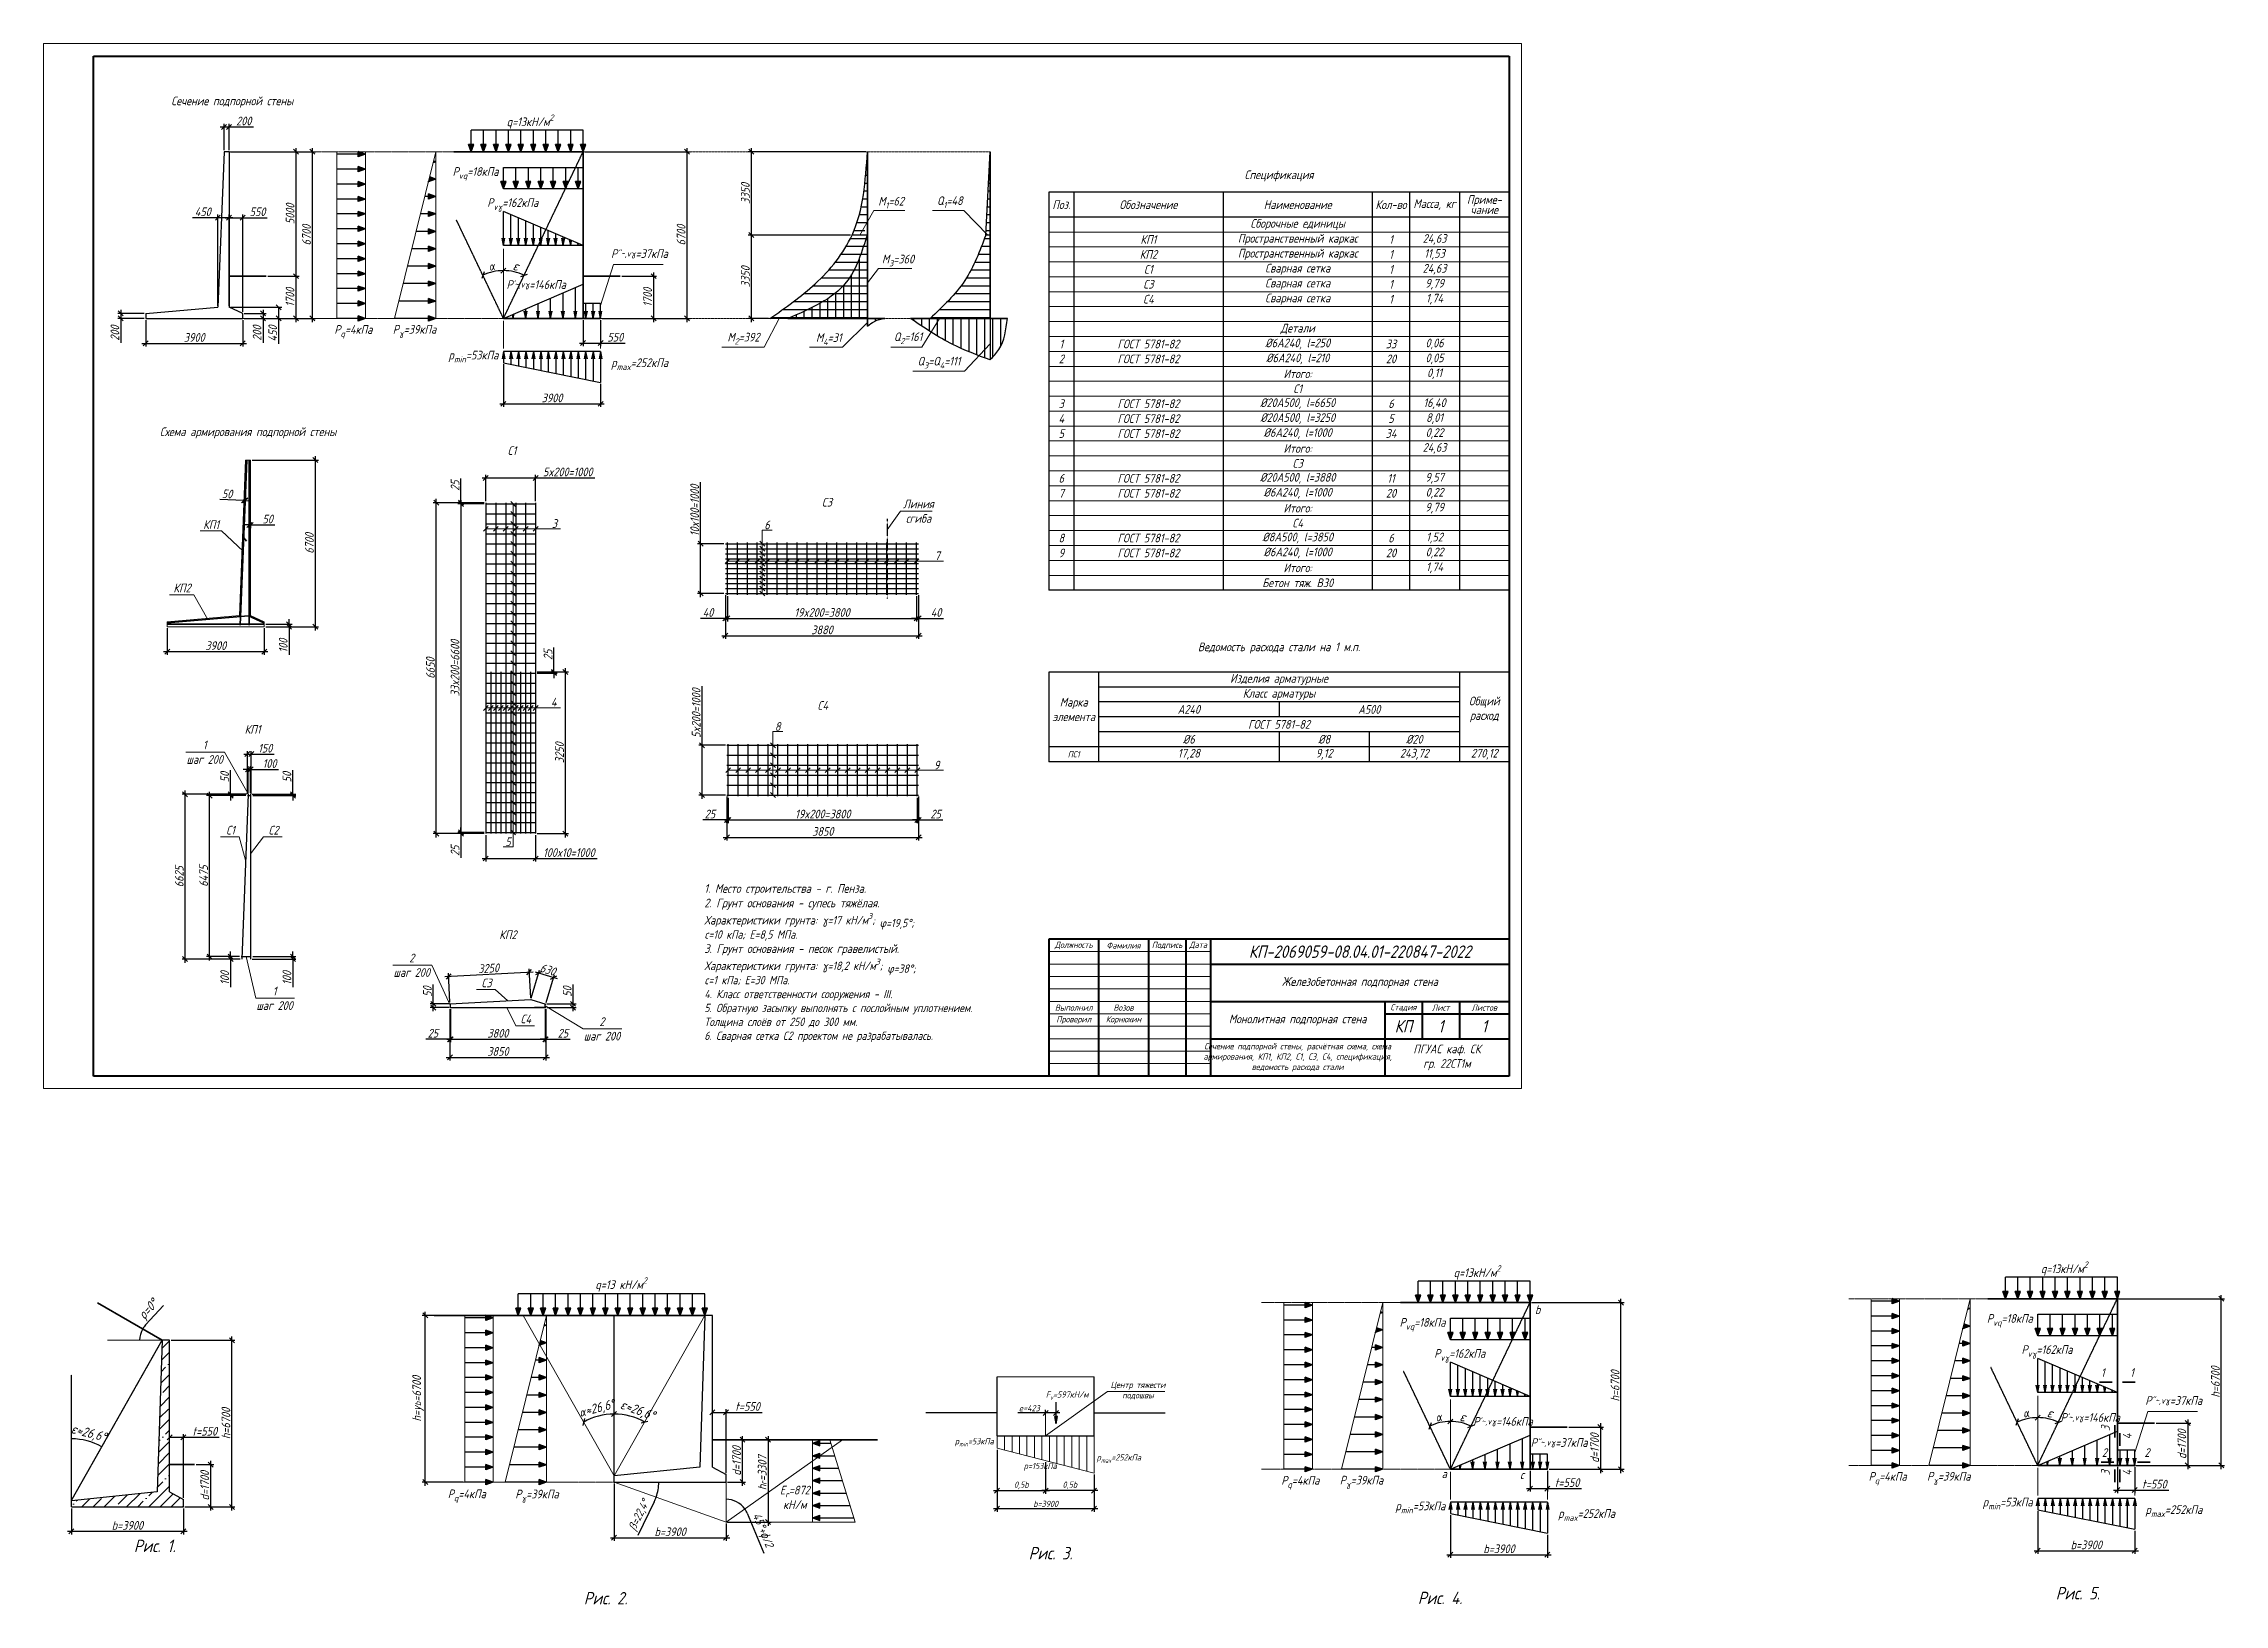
# Model space of a CAD drawing. Header units: millimetres. Extents: x -1004 to 900128, y -352756 to 107728.
# Drawn here: x 1832 to 89476, y -551 to 62186 of the extents above; entities that cross this region are included whole.
import ezdxf

# ---------------------------------------------------------------- set-up
doc = ezdxf.new("R2010")
doc.units = ezdxf.units.MM
doc.linetypes.add('ACAD_ISO02W100', pattern=[15, 12, -3])
doc.linetypes.add('ACAD_ISO04W100', pattern=[30, 24, -3, 0, -3])
for name, color, linetype, lineweight in [('axles', 152, 'ACAD_ISO04W100', 20), ('basic', 95, 'Continuous', 30), ('frame', 173, 'Continuous', 40), ('hatch', 117, 'ACAD_ISO02W100', 25), ('hatching', 225, 'Continuous', 20), ('size', 45, 'Continuous', 20), ('text', 13, 'Continuous', 20), ('thick', 42, 'Continuous', 35), ('thin', 153, 'Continuous', 18)]:
    doc.layers.add(name, color=color, linetype=linetype, lineweight=lineweight)
doc.styles.add('Structures', font='isocpeur.ttf', dxfattribs={"width": 0.85, "oblique": 15})
doc.styles.add('structures 2.5', font='isocpeur.ttf', dxfattribs={"width": 0.85, "oblique": 15, "height": 2.5})
doc.styles.add('structures 5', font='isocpeur.ttf', dxfattribs={"width": 0.85, "oblique": 15, "height": 5})
doc.dimstyles.new('structures 3.5', dxfattribs={"dimtxt": 3.5, "dimasz": 2, "dimexe": 1.25, "dimexo": 0.625, "dimtad": 1, "dimtxsty": 'Structures', "dimblk": 'OBLIQUE', "dimcen": 2.5, "dimdle": 1.5, "dimadec": 0, "dimazin": 0, "dimtfac": 1, "dimtmove": 0, "dimatfit": 3, "dimfxl": 1, "dimarcsym": 0})
doc.dimstyles.new('structures 3.5 50', dxfattribs={"dimtxt": 3.5, "dimasz": 2, "dimexe": 1.25, "dimexo": 0.625, "dimtad": 1, "dimlfac": 0.5, "dimtxsty": 'Structures', "dimblk": 'OBLIQUE', "dimcen": 2.5, "dimdle": 1.5, "dimadec": 0, "dimazin": 0, "dimtfac": 1, "dimtmove": 0, "dimatfit": 3, "dimfxl": 1, "dimarcsym": 0})
pattern_1 = [(90, (-60308.9, 46102.17), (-317.5, 0), [])]

msp = doc.modelspace()

# ---------------------------------------------------------------- texts
at = {"layer": 'text'}
for s, insert, char_height, width, attachment_point, style in [('Сечение подпорной стены', (9413.854, 59835.338), 350, 5622.78125, 5, 'Structures'), ('\\A1;q=13кН/м{\\H0.7x;\\S2^ ;}', (21385.566, 59048.836), 350, 2511.65502, 5, 'structures 5'), ('\\A1;P{\\H0.7x;\\S^ vq;\\H1.42857x;=18кПа}', (19191.949, 56984.708), 350, 878.35728, 5, 'structures 5'), ('Спецификация', (51482.118, 56867.482), 350, 5622.78125, 5, 'Structures'), ('\\pxsm0.7;Приме-\\Pчание', (59732.118, 55712.254), 350, 2000, 5, 'Structures'), ('\\A1;P{\\H0.7x;\\S^ vγ;\\H1.42857x;=162кПа}', (20686.748, 55735.13), 350, 878.35728, 5, 'structures 5'), ('\\A1;M{\\H0.7x;\\S^ 1;}=62', (35890.98, 55792.793), 350, 1401.58392, 5, 'structures 5'), ('\\A1;Q{\\H0.7x;\\S^ 1;}=48', (38251.736, 55812.171), 350, 1401.58392, 5, 'structures 5'), ('Поз.', (42732.118, 55712.254), 350, 1000, 5, 'Structures'), ('Обозначение', (46232.118, 55712.254), 350, 6000, 5, 'Structures'), ('Наименование', (52232.118, 55712.254), 350, 6000, 5, 'Structures'), ('Кол-во', (55982.118, 55712.254), 350, 1500, 5, 'Structures'), ('Масса, кг', (57732.118, 55712.254), 350, 2000, 5, 'Structures'), ('КП1', (46232.118, 54312.254), 350, 6000, 5, 'Structures'), ('Пространственный каркас', (52232.118, 54312.254), 350, 6000, 5, 'Structures'), ('Сборочные единицы', (52232.118, 54912.254), 350, 6000, 5, 'Structures'), ('1', (55982.118, 54312.254), 350, 1500, 5, 'Structures'), ('24,63', (57732.118, 54312.254), 350, 2000, 5, 'Structures'), ('\\A1;P{\\H0.7x;\\S"~,vγ;\\H1.42857x;=37кПа}', (25779.39, 53708.463), 350, 878.35728, 5, 'structures 5'), ('\\A1;M{\\H0.7x;\\S^ 3;}=360', (36168.116, 53465.802), 350, 1401.58392, 5, 'structures 5'), ('КП2', (46232.118, 53712.254), 350, 6000, 5, 'Structures'), ('Пространственный каркас', (52232.118, 53712.254), 350, 6000, 5, 'Structures'), ('1', (55982.118, 53712.254), 350, 1500, 5, 'Structures'), ('11,53', (57732.118, 53712.254), 350, 2000, 5, 'Structures'), ("\\A1;P{\\H0.7x;\\S'~,vγ;\\H1.42857x;=146кПа}", (21628.883, 52464.894), 350, 878.35728, 5, 'structures 5'), ('С3', (46232.118, 52512.254), 350, 6000, 5, 'Structures'), ('С1', (46232.118, 53112.254), 350, 6000, 5, 'Structures'), ('Сварная сетка', (52232.118, 53112.254), 350, 6000, 5, 'Structures'), ('Сварная сетка', (52232.118, 52512.254), 350, 6000, 5, 'Structures'), ('1', (55982.118, 53112.254), 350, 1500, 5, 'Structures'), ('1', (55982.118, 52512.254), 350, 1500, 5, 'Structures'), ('24,63', (57732.118, 53112.254), 350, 2000, 5, 'Structures'), ('9,79', (57732.118, 52512.254), 350, 2000, 5, 'Structures'), ('С4', (46232.118, 51912.254), 350, 6000, 5, 'Structures'), ('Сварная сетка', (52232.118, 51912.254), 350, 6000, 5, 'Structures'), ('1', (55982.118, 51912.254), 350, 1500, 5, 'Structures'), ('1,74', (57732.118, 51912.254), 350, 2000, 5, 'Structures'), ('\\A1;P{\\H0.7x;\\S^ q;\\H1.42857x;=4кПа}', (14281.552, 50634.415), 350, 1905.54601, 5, 'structures 5'), ('\\A1;P{\\H0.67083x;\\S^ γ;}=39кПа', (16739.54, 50647.75), 350, 1953.35942, 5, 'structures 5'), ('Детали', (52232.118, 50712.254), 350, 6000, 5, 'Structures'), ('\\A1;M{\\H0.7x;\\S^ 2;}=392', (29957.777, 50326.557), 350, 1514.96707, 5, 'structures 5'), ('\\A1;M{\\H0.7x;\\S^ 4;}=31', (33388.116, 50308.545), 350, 1401.58392, 5, 'structures 5'), ('\\A1;Q{\\H0.7x;\\S^ 2;}=161', (36574.238, 50342.171), 350, 1401.58392, 5, 'structures 5'), ('1', (42732.118, 50112.254), 350, 1000, 5, 'Structures'), ('ГОСТ 5781-82', (46232.118, 50112.254), 350, 6000, 5, 'Structures'), ('%%C6А240, l=250', (52232.118, 50112.254), 350, 6000, 5, 'Structures'), ('33', (55982.118, 50112.254), 350, 1500, 5, 'Structures'), ('0,06', (57732.118, 50112.254), 350, 2000, 5, 'Structures'), ('\\A1;p{\\H0.7x;\\S^ min;}=53кПа', (19106.212, 49605.462), 350, 1724.15503, 5, 'structures 5'), ('\\A1;p{\\H0.7x;\\S^ max;}=252кПа', (25787.21, 49300.986), 350, 1724.15503, 5, 'structures 5'), ('\\A1;\\pxt3;Q{\\H0.7x;\\S^ 3;\\H1.42857x;=Q\\H0.7x;\\S^ 4;}=111', (37816.229, 49362.171), 350, 1401.58392, 5, 'structures 5'), ('2', (42732.118, 49512.254), 350, 1000, 5, 'Structures'), ('ГОСТ 5781-82', (46232.118, 49512.254), 350, 6000, 5, 'Structures'), ('%%C6А240, l=210', (52232.118, 49512.254), 350, 6000, 5, 'Structures'), ('Итого:', (52232.118, 48912.254), 350, 6000, 5, 'Structures'), ('20', (55982.118, 49512.254), 350, 1500, 5, 'Structures'), ('0,05', (57732.118, 49512.254), 350, 2000, 5, 'Structures'), ('0,11', (57732.118, 48912.254), 350, 2000, 5, 'Structures'), ('С1', (52232.118, 48312.254), 350, 6000, 5, 'Structures'), ('3', (42732.118, 47712.254), 350, 1000, 5, 'Structures'), ('ГОСТ 5781-82', (46232.118, 47712.254), 350, 6000, 5, 'Structures'), ('%%C20А500, l=6650', (52232.118, 47712.254), 350, 6000, 5, 'Structures'), ('%%C20А500, l=3250', (52232.118, 47112.254), 350, 6000, 5, 'Structures'), ('6', (55982.118, 47712.254), 350, 1500, 5, 'Structures'), ('16,40', (57732.118, 47712.254), 350, 2000, 5, 'Structures'), ('8,01', (57732.118, 47112.254), 350, 2000, 5, 'Structures'), ('Схема армирования подпорной стены', (10048.77, 46537.808), 350, 7305.86435, 5, 'Structures'), ('5', (42732.118, 46512.254), 350, 1000, 5, 'Structures'), ('4', (42732.118, 47112.254), 350, 1000, 5, 'Structures'), ('ГОСТ 5781-82', (46232.118, 47112.254), 350, 6000, 5, 'Structures'), ('ГОСТ 5781-82', (46232.118, 46512.254), 350, 6000, 5, 'Structures'), ('%%C6А240, l=1000', (52232.118, 46512.254), 350, 6000, 5, 'Structures'), ('34', (55982.118, 46512.254), 350, 1500, 5, 'Structures'), ('5', (55982.118, 47112.254), 350, 1500, 5, 'Structures'), ('0,22', (57732.118, 46512.254), 350, 2000, 5, 'Structures'), ('С1', (20655.887, 45825.423), 350, 793.67855, 5, 'Structures'), ('Итого:', (52232.118, 45912.254), 350, 6000, 5, 'Structures'), ('24,63', (57732.118, 45912.254), 350, 2000, 5, 'Structures'), ('6', (42732.118, 44712.254), 350, 1000, 5, 'Structures'), ('ГОСТ 5781-82', (46232.118, 44712.254), 350, 6000, 5, 'Structures'), ('%%C20А500, l=3880', (52232.118, 44712.254), 350, 6000, 5, 'Structures'), ('С3', (52232.118, 45312.254), 350, 6000, 5, 'Structures'), ('11', (55982.118, 44712.254), 350, 1500, 5, 'Structures'), ('9,57', (57732.118, 44712.254), 350, 2000, 5, 'Structures'), ('С3', (33315.555, 43750.582), 350, 793.67855, 5, 'Structures'), ('Линия \\Pсгиба', (36994.196, 43391.528), 350, 1343.47738, 5, 'Structures'), ('7', (42732.118, 44112.254), 350, 1000, 5, 'Structures'), ('ГОСТ 5781-82', (46232.118, 44112.254), 350, 6000, 5, 'Structures'), ('%%C6А240, l=1000', (52232.118, 44112.254), 350, 6000, 5, 'Structures'), ('20', (55982.118, 44112.254), 350, 1500, 5, 'Structures'), ('0,22', (57732.118, 44112.254), 350, 2000, 5, 'Structures'), ('КП1', (8564.896, 42849.909), 350, 793.67855, 5, 'Structures'), ('3', (22363.751, 42894.708), 350, 793.67855, 5, 'Structures'), ('6', (30904.08, 42838.799), 350, 350, 5, 'Structures'), ('Итого:', (52232.118, 43512.254), 350, 6000, 5, 'Structures'), ('С4', (52232.118, 42912.254), 350, 6000, 5, 'Structures'), ('9,79', (57732.118, 43512.254), 350, 2000, 5, 'Structures'), ('8', (42732.118, 42312.254), 350, 1000, 5, 'Structures'), ('ГОСТ 5781-82', (46232.118, 42312.254), 350, 6000, 5, 'Structures'), ('%%C8А500, l=3850', (52232.118, 42312.254), 350, 6000, 5, 'Structures'), ('6', (55982.118, 42312.254), 350, 1500, 5, 'Structures'), ('1,52', (57732.118, 42312.254), 350, 2000, 5, 'Structures'), ('7', (37748.095, 41601.12), 350, 793.67855, 5, 'Structures'), ('9', (42732.118, 41712.254), 350, 1000, 5, 'Structures'), ('ГОСТ 5781-82', (46232.118, 41712.254), 350, 6000, 5, 'Structures'), ('%%C6А240, l=1000', (52232.118, 41712.254), 350, 6000, 5, 'Structures'), ('Итого:', (52232.118, 41112.254), 350, 6000, 5, 'Structures'), ('20', (55982.118, 41712.254), 350, 1500, 5, 'Structures'), ('0,22', (57732.118, 41712.254), 350, 2000, 5, 'Structures'), ('1,74', (57732.118, 41112.254), 350, 2000, 5, 'Structures'), ('КП2', (7395.846, 40304.684), 350, 793.67855, 5, 'Structures'), ('Бетон тяж. B30', (52232.118, 40512.254), 350, 6000, 5, 'Structures'), ('Ведомость расхода стали на 1 м.п.', (51482.118, 37889.771), 350, 7204.09626, 5, 'Structures'), ('Изделия арматурные', (51482.118, 36622.254), 350, 14500, 5, 'Structures'), ('Класс арматуры', (51482.118, 36022.254), 350, 14500, 5, 'Structures'), ('Общий расход', (59732.118, 35422.254), 350, 2000, 5, 'Structures'), ('4', (22336.123, 35719.937), 350, 793.67855, 5, 'Structures'), ('С4', (33145.555, 35581.567), 350, 793.67855, 5, 'Structures'), ('Марка элемента', (43232.118, 35422.254), 350, 2000, 5, 'Structures'), ('А240', (47857.118, 35422.254), 350, 7250, 5, 'Structures'), ('А500', (55107.118, 35422.254), 350, 7250, 5, 'Structures'), ('КП1', (10229.854, 34619.388), 350, 793.67855, 5, 'Structures'), ('8', (31334.08, 34736.713), 350, 350, 5, 'Structures'), ('%%C6', (47857.118, 34222.254), 350, 7250, 5, 'Structures'), ('ГОСТ 5781-82', (51482.118, 34822.254), 350, 14500, 5, 'Structures'), ('%%C8', (53294.618, 34222.254), 350, 3625, 5, 'Structures'), ('%%C20', (56919.618, 34222.254), 350, 3625, 5, 'Structures'), ('1\\Pшаг 200', (8306.545, 33702.294), 350, 2180.48095, 5, 'Structures'), ('9', (37721.917, 33184.733), 350, 793.67855, 5, 'Structures'), ('ПС1', (43232.118, 33622.254), 250, 2000, 5, 'Structures'), ('17,28', (47857.118, 33622.254), 350, 7250, 5, 'Structures'), ('9,12', (53294.618, 33622.254), 350, 3625, 5, 'Structures'), ('243,72', (56919.618, 33622.254), 350, 3625, 5, 'Structures'), ('270,12', (59732.118, 33622.254), 350, 2000, 5, 'Structures'), ('С1', (9342.308, 30568.938), 350, 793.67855, 5, 'Structures'), ('С2', (11072.518, 30568.938), 350, 793.67855, 5, 'Structures'), ('5', (20492.801, 30103.775), 350, 350, 5, 'Structures'), ('\\A1;1. Место строительства - г. Пенза.\\P2. Грунт основания - супесь тяжёлая.\\PХарактеристики грунта: {\\H0.95833x;γ=17 кН/м\\H0.7x;\\S3^ ;\\H1.42857x;; \\A0;φ=19,5%%D; \\Pc=10 кПа; E=8,5 МПа.\\P}3. Грунт основания - песок гравелистый.\\PХарактеристики грунта: {\\H0.95833x;γ=18,2 кН/м\\H0.7x;\\S3^ ;\\H1.42857x;; \\A0;φ=38%%D; \\Pc=1 кПа; E=30 МПа.\\P4. Класс ответственности сооружения - III.\\P5. Обратную засыпку выполнять с послойным уплотнением. Толщина слоёв от 250 до 300 мм.\\P6. Сварная сетка С2 проектом не разрабатывалась.}', (28385.761, 25223.963), 350, 9428.09713, 4, 'Structures'), ('КП2', (20491.768, 26368.28), 350, 793.67855, 5, 'Structures'), ('2\\Pшаг 200', (16626.496, 25139.389), 350, 2180.48095, 5, 'Structures'), ('Должность', (43232.118, 25935.653), 250, 1859.40606, 5, 'structures 2.5'), ('Фамилия', (45232.118, 25935.653), 250, 1812.24194, 5, 'structures 2.5'), ('Подпись', (46982.118, 25935.653), 250, 1359.18156, 5, 'structures 2.5'), ('Дата', (48232.118, 25935.653), 250, 882.53911, 5, 'structures 2.5'), ('КП-2069059-08.04.01-220847-2022', (54732.118, 25685.653), 500, 11741.42873, 5, 'structures 2.5'), ('С3', (19632.745, 24428.516), 350, 793.67855, 5, 'Structures'), ('Железобетонная подпорная стена', (54732.118, 24435.653), 350, 12000, 5, 'Structures'), ('1\\Pшаг 200', (11115.756, 23810.249), 350, 2180.48095, 5, 'Structures'), ('С4', (21212.299, 22980.572), 350, 793.67855, 5, 'Structures'), ('2\\Pшаг 200', (24270.365, 22581.393), 350, 2180.48095, 5, 'Structures'), ('Выполнил', (43232.118, 23435.653), 250, 1859.40647, 5, 'structures 2.5'), ('Проверил', (43232.118, 22935.653), 250, 1882.98853, 5, 'structures 2.5'), ('Корнюхин', (45232.118, 22935.653), 250, 2000, 5, 'Structures'), ('Возов', (45232.118, 23435.653), 250, 2000, 5, 'Structures'), ('Монолитная подпорная стена', (52232.118, 22935.653), 350, 7000, 5, 'Structures'), ('Стадия', (56482.118, 23435.653), 250, 1352.9954, 5, 'structures 2.5'), ('КП', (56482.118, 22685.653), 500, 1329.52177, 5, 'structures 2.5'), ('Лист', (57982.118, 23435.653), 250, 1306.04815, 5, 'structures 2.5'), ('1', (57982.118, 22685.653), 500, 1376.46862, 5, 'structures 2.5'), ('Листов', (59732.118, 23435.653), 250, 1733.57299, 5, 'structures 2.5'), ('1', (59732.118, 22685.653), 500, 1780.52024, 5, 'structures 2.5'), ('Сечение подпорной стены, расчётная схема, схема армирования, КП1, КП2, С1, С3, С4, спецификация, ведомость расхода стали', (52232.118, 21435.653), 250, 6914.26293, 5, 'structures 2.5'), ('ПГУАС каф. СК \\Pгр. 22СТ1м', (58232.118, 21435.653), 350, 4533.45828, 5, 'structures 2.5'), ('\\A1;q=13кН/м{\\H0.7x;\\S2^ ;}', (83046.091, 12946.665), 350, 2511.65502, 5, 'structures 5'), ('\\A1;q=13 кН/м{\\H0.7x;\\S2^ ;}', (25042.954, 12307.276), 350, 2511.65502, 5, 'structures 5'), ('\\A1;q=13кН/м{\\H0.7x;\\S2^ ;}', (59443.334, 12789.769), 350, 2511.65502, 5, 'structures 5'), ('\\A1;b', (61876.35, 11291.583), 350, 350, 5, 'structures 5'), ('\\A1;P{\\H0.7x;\\S^ vq;\\H1.42857x;=18кПа}', (57249.717, 10725.64), 350, 878.35728, 5, 'structures 5'), ('\\A1;P{\\H0.7x;\\S^ vq;\\H1.42857x;=18кПа}', (80852.474, 10882.537), 350, 878.35728, 5, 'structures 5'), ('\\A1;P{\\H0.7x;\\S^ vγ;\\H1.42857x;=162кПа}', (58744.516, 9476.063), 350, 878.35728, 5, 'structures 5'), ('\\A1;P{\\H0.7x;\\S^ vγ;\\H1.42857x;=162кПа}', (82347.274, 9632.959), 350, 878.35728, 5, 'structures 5'), ('\\A1;1', (84588.714, 8766.634), 350, 350, 5, 'structures 5'), ('\\A1;1', (85760.963, 8766.634), 350, 350, 5, 'structures 5'), ('\\A1;F{\\H0.7x;\\S^ v;}=597кН/м', (42967.342, 7844.101), 250, 1992.91099, 5, 'structures 5'), ('\\A1;Центр тяжести подошвы', (45813.83, 8044.457), 250, 2558.84936, 5, 'structures 5'), ("\\A1;P{\\H0.7x;\\S'~,vγ;\\H1.42857x;=146кПа}", (84085.134, 6924.59), 350, 878.35728, 5, 'structures 5'), ('\\A1;P{\\H0.7x;\\S"~,vγ;\\H1.42857x;=37кПа}', (87439.916, 7606.292), 350, 878.35728, 5, 'structures 5'), ("\\A1;P{\\H0.7x;\\S'~,vγ;\\H1.42857x;=146кПа}", (60482.376, 6767.693), 350, 878.35728, 5, 'structures 5'), ('\\A1;p{\\H0.7x;\\S^ min;}=53кПа', (39234.228, 5961.799), 250, 1724.15503, 5, 'structures 5'), ('\\A1;p{\\H0.7x;\\S^ max;}=252кПа', (45042.676, 5315.869), 250, 1724.15503, 5, 'structures 5'), ('\\A1;P{\\H0.7x;\\S"~,vγ;\\H1.42857x;=37кПа}', (62740.534, 5917.529), 350, 878.35728, 5, 'structures 5'), ('\\A1;2', (84655.185, 5550.848), 350, 350, 5, 'structures 5'), ('\\A1;2', (86364.212, 5550.848), 350, 350, 5, 'structures 5'), ('\\A1;p=153кПа', (41882.814, 4973.751), 250, 1992.91099, 5, 'structures 5'), ('\\A1;P{\\H0.7x;\\S^ q;\\H1.42857x;=4кПа}', (52339.319, 4375.347), 350, 1905.54601, 5, 'structures 5'), ('\\A1;P{\\H0.67083x;\\S^ γ;}=39кПа', (54797.307, 4388.682), 350, 1953.35942, 5, 'structures 5'), ('\\A1;a', (58123.068, 4698.62), 350, 350, 5, 'structures 5'), ('\\A1;c', (61249.931, 4658.203), 350, 350, 5, 'structures 5'), ('\\A1;P{\\H0.7x;\\S^ q;\\H1.42857x;=4кПа}', (75942.077, 4532.244), 350, 1905.54601, 5, 'structures 5'), ('\\A1;P{\\H0.67083x;\\S^ γ;}=39кПа', (78400.065, 4545.579), 350, 1953.35942, 5, 'structures 5'), ('\\A1;P{\\H0.7x;\\S^ q;\\H1.42857x;=4кПа}', (18840.485, 3832.566), 350, 3024.47964, 5, 'structures 5'), ('\\A1;P{\\H0.67083x;\\S^ γ;}=39кПа', (21660.578, 3831.716), 350, 2245.88885, 5, 'structures 5'), ('\\A1;E{\\H0.7x;\\S^ r;\\H1.42857x;=872 кН/м}', (32021.62, 3749.219), 350, 301.91968, 5, 'structures 5'), ('\\A1;p{\\H0.7x;\\S^ min;}=53кПа', (57163.98, 3346.394), 350, 1724.15503, 5, 'structures 5'), ('\\A1;p{\\H0.7x;\\S^ min;}=53кПа', (80766.737, 3503.29), 350, 1724.15503, 5, 'structures 5'), ('\\A1;p{\\H0.7x;\\S^ max;}=252кПа', (63844.978, 3041.918), 350, 1724.15503, 5, 'structures 5'), ('\\A1;p{\\H0.7x;\\S^ max;}=252кПа', (87447.735, 3198.815), 350, 1724.15503, 5, 'structures 5'), ('Рис. 1.', (6300.004, 1801.514), 500, 2515.89751, 5, 'structures 5'), ('Рис. 3.', (42303.553, 1508.394), 500, 2515.89751, 5, 'structures 5'), ('Рис. 5.', (83586.185, -100.447), 500, 2515.89751, 5, 'structures 5'), ('Рис. 2.', (24419.852, -301.076), 500, 2515.89751, 5, 'structures 5'), ('Рис. 4.', (57954.035, -291.615), 500, 2515.89751, 5, 'structures 5')]:
    msp.add_mtext(s, dxfattribs=dict(at, insert=insert, char_height=char_height, width=width, attachment_point=attachment_point, style=style))
at = {"layer": 'text', "char_height": 350, "width": 350, "attachment_point": 5, "rotation": 90, "style": 'structures 5'}
for s, insert in [('\\A1;3', (84692.477, 6527.235)), ('\\A1;4', (85569.906, 6199.173)), ('\\A1;3', (84692.477, 4740.244)), ('\\A1;4', (85569.906, 4737.114))]:
    msp.add_mtext(s, dxfattribs=dict(at, insert=insert))

# ---------------------------------------------------------------- blocks, each defined once
blk = doc.blocks.new('*D25')
at = {"layer": 'Defpoints', "color": 0, "transparency": 16777216}
for p in [(6598, 10068), (2948, 8678), (3784, 5959), (2948, 3618), (2948, 3618)]:
    blk.add_point(p, dxfattribs=at)
at = {"layer": 'size', "color": 0, "lineweight": -2, "transparency": 16777216}
blk.add_arc((2948, 3618), 2486, 60.49485, 90, dxfattribs=at)
at = {"layer": 'size', "color": 0, "transparency": 16777216, "insert": (3634, 6308), "char_height": 350, "attachment_point": 5, "rotation": 345.68725, "style": 'Structures'}
blk.add_mtext('{\\H1.08333x;ε≈26,6%%D}', dxfattribs=at)
blk = doc.blocks.new('_None')
blk = doc.blocks.new('_Oblique')
at = {"color": 0, "linetype": 'ByBlock', "lineweight": -2}
blk.add_line((-0.5, -0.5), (0.5, 0.5), dxfattribs=at)
blk = doc.blocks.new('*D27')
at = {"layer": 'Defpoints', "color": 0, "transparency": 16777216}
for p in [(2948, 3368), (7448, 3368), (7448, 2387)]:
    blk.add_point(p, dxfattribs=at)
at = {"layer": 'size', "color": 0, "lineweight": -2, "transparency": 16777216}
for p, q in [((2948, 3306), (2948, 2262)), ((7448, 3306), (7448, 2262)), ((2798, 2387), (7598, 2387))]:
    blk.add_line(p, q, dxfattribs=at)
at = {"layer": 'size', "color": 0, "lineweight": -2, "transparency": 16777216, "xscale": 200, "yscale": 200, "zscale": 200, "rotation": 180}
blk.add_blockref('_Oblique', (2948, 2387), dxfattribs=at)
at = {"layer": 'size', "color": 0, "lineweight": -2, "transparency": 16777216, "xscale": 200, "yscale": 200, "zscale": 200}
blk.add_blockref('_Oblique', (7448, 2387), dxfattribs=at)
at = {"layer": 'size', "color": 0, "transparency": 16777216, "insert": (5198, 2625), "char_height": 350, "attachment_point": 5, "style": 'Structures'}
blk.add_mtext('b=3900', dxfattribs=at)
blk = doc.blocks.new('*D28')
at = {"layer": 'Defpoints', "color": 0, "transparency": 16777216}
for p in [(7898, 5068), (8546, 5068), (7448, 3368)]:
    blk.add_point(p, dxfattribs=at)
at = {"layer": 'size', "color": 0, "lineweight": -2, "transparency": 16777216}
for p, q in [((7960, 5068), (8671, 5068)), ((8546, 3218), (8546, 5218)), ((7510, 3368), (8671, 3368))]:
    blk.add_line(p, q, dxfattribs=at)
at = {"layer": 'size', "color": 0, "lineweight": -2, "transparency": 16777216, "xscale": 200, "yscale": 200, "zscale": 200}
for p, rotation in [((8546, 5068), 90), ((8546, 3368), 270)]:
    blk.add_blockref('_Oblique', p, dxfattribs=dict(at, rotation=rotation))
at = {"layer": 'size', "color": 0, "transparency": 16777216, "insert": (8308, 4218), "char_height": 350, "attachment_point": 5, "rotation": 90, "style": 'Structures'}
blk.add_mtext('d=1700', dxfattribs=at)
blk = doc.blocks.new('*D29')
at = {"layer": 'Defpoints', "color": 0, "transparency": 16777216}
for p in [(6898, 10068), (9398, 10068), (7448, 3368)]:
    blk.add_point(p, dxfattribs=at)
at = {"layer": 'size', "color": 0, "lineweight": -2, "transparency": 16777216}
for p, q in [((6960, 10068), (9523, 10068)), ((9398, 3218), (9398, 10218)), ((7510, 3368), (9523, 3368))]:
    blk.add_line(p, q, dxfattribs=at)
at = {"layer": 'size', "color": 0, "lineweight": -2, "transparency": 16777216, "xscale": 200, "yscale": 200, "zscale": 200}
for p, rotation in [((9398, 10068), 90), ((9398, 3368), 270)]:
    blk.add_blockref('_Oblique', p, dxfattribs=dict(at, rotation=rotation))
at = {"layer": 'size', "color": 0, "transparency": 16777216, "insert": (9160, 6718), "char_height": 350, "attachment_point": 5, "rotation": 90, "style": 'Structures'}
blk.add_mtext('h=6700', dxfattribs=at)
blk = doc.blocks.new('*D30')
at = {"layer": 'Defpoints', "color": 0, "transparency": 16777216}
for p in [(6898, 6170), (6898, 5068), (7448, 3668)]:
    blk.add_point(p, dxfattribs=at)
at = {"layer": 'size', "color": 0, "lineweight": -2, "transparency": 16777216}
for p, q in [((6898, 5131), (6898, 6295)), ((6898, 6170), (7598, 6170)), ((7448, 3731), (7448, 6295)), ((7448, 6170), (8893, 6170))]:
    blk.add_line(p, q, dxfattribs=at)
at = {"layer": 'size', "color": 0, "lineweight": -2, "transparency": 16777216, "xscale": 200, "yscale": 200, "zscale": 200, "rotation": 180}
blk.add_blockref('_Oblique', (6898, 6170), dxfattribs=at)
at = {"layer": 'size', "color": 0, "lineweight": -2, "transparency": 16777216, "xscale": 200, "yscale": 200, "zscale": 200}
blk.add_blockref('_Oblique', (7448, 6170), dxfattribs=at)
at = {"layer": 'size', "color": 0, "transparency": 16777216, "insert": (8308, 6408), "char_height": 350, "attachment_point": 5, "style": 'Structures'}
blk.add_mtext('t=550', dxfattribs=at)
blk = doc.blocks.new('*D31')
at = {"layer": 'Defpoints', "color": 0, "transparency": 16777216}
for p in [(4000, 11568), (4398, 10068), (5705, 10225), (6598, 10068), (6598, 10068)]:
    blk.add_point(p, dxfattribs=at)
at = {"layer": 'size', "color": 0, "lineweight": -2, "transparency": 16777216}
blk.add_line((5932, 10682), (6652, 11464), dxfattribs=at)
for start, end in [(150, 180), (137.32643, 150)]:
    blk.add_arc((6598, 10068), 906, start, end, dxfattribs=at)
at = {"layer": 'size', "color": 0, "transparency": 16777216, "insert": (6065, 11282), "char_height": 350, "attachment_point": 5, "rotation": 47.32643, "style": 'Structures'}
blk.add_mtext('{\\H1.08333x;ρ=0%%D}', dxfattribs=at)
blk = doc.blocks.new('*D32')
at = {"layer": 'Defpoints', "color": 0, "transparency": 16777216}
for p in [(24761, 11065), (28411, 11065), (25185, 7064), (24761, 4615), (24761, 4615)]:
    blk.add_point(p, dxfattribs=at)
at = {"layer": 'size', "color": 0, "lineweight": -2, "transparency": 16777216}
blk.add_arc((24761, 4615), 2486, 60.49485, 90, dxfattribs=at)
at = {"layer": 'size', "color": 0, "lineweight": -2, "transparency": 16777216, "xscale": 200, "yscale": 200, "zscale": 200}
for p, rotation in [((24761, 7101), 180), ((25985, 6778), 330.4948485991387)]:
    blk.add_blockref('_Oblique', p, dxfattribs=dict(at, rotation=rotation))
at = {"layer": 'size', "color": 0, "transparency": 16777216, "insert": (25695, 7229), "char_height": 350, "attachment_point": 5, "rotation": 340.3299, "style": 'Structures'}
blk.add_mtext('{\\H1.08333x;ε≈26,6%%D}', dxfattribs=at)
blk = doc.blocks.new('*D33')
at = {"layer": 'Defpoints', "color": 0, "transparency": 16777216}
for p in [(24761, 4365), (29261, 2758), (29261, 2129)]:
    blk.add_point(p, dxfattribs=at)
at = {"layer": 'size', "color": 0, "lineweight": -2, "transparency": 16777216}
for p, q in [((24761, 4303), (24761, 2004)), ((29261, 2696), (29261, 2004)), ((24611, 2129), (29411, 2129))]:
    blk.add_line(p, q, dxfattribs=at)
at = {"layer": 'size', "color": 0, "lineweight": -2, "transparency": 16777216, "xscale": 200, "yscale": 200, "zscale": 200, "rotation": 180}
blk.add_blockref('_Oblique', (24761, 2129), dxfattribs=at)
at = {"layer": 'size', "color": 0, "lineweight": -2, "transparency": 16777216, "xscale": 200, "yscale": 200, "zscale": 200}
blk.add_blockref('_Oblique', (29261, 2129), dxfattribs=at)
at = {"layer": 'size', "color": 0, "transparency": 16777216, "insert": (27011, 2367), "char_height": 350, "attachment_point": 5, "style": 'Structures'}
blk.add_mtext('b=3900', dxfattribs=at)
blk = doc.blocks.new('*D34')
at = {"layer": 'Defpoints', "color": 0, "transparency": 16777216}
for p in [(28711, 6065), (29920, 6065), (29261, 4365)]:
    blk.add_point(p, dxfattribs=at)
at = {"layer": 'size', "color": 0, "lineweight": -2, "transparency": 16777216}
for p, q in [((29920, 4215), (29920, 6215)), ((28773, 6065), (30045, 6065)), ((29323, 4365), (30045, 4365))]:
    blk.add_line(p, q, dxfattribs=at)
at = {"layer": 'size', "color": 0, "lineweight": -2, "transparency": 16777216, "xscale": 200, "yscale": 200, "zscale": 200}
for p, rotation in [((29920, 6065), 90), ((29920, 4365), 270)]:
    blk.add_blockref('_Oblique', p, dxfattribs=dict(at, rotation=rotation))
at = {"layer": 'size', "color": 0, "transparency": 16777216, "insert": (29683, 5215), "char_height": 350, "attachment_point": 5, "rotation": 90, "style": 'Structures'}
blk.add_mtext('d=1700', dxfattribs=at)
blk = doc.blocks.new('*D35')
at = {"layer": 'Defpoints', "color": 0, "transparency": 16777216}
for p in [(28711, 7167), (28711, 6065), (29261, 4665)]:
    blk.add_point(p, dxfattribs=at)
at = {"layer": 'size', "color": 0, "lineweight": -2, "transparency": 16777216}
for p, q in [((28711, 6128), (28711, 7292)), ((28711, 7167), (29411, 7167)), ((29261, 4728), (29261, 7292)), ((29261, 7167), (30706, 7167))]:
    blk.add_line(p, q, dxfattribs=at)
at = {"layer": 'size', "color": 0, "lineweight": -2, "transparency": 16777216, "xscale": 200, "yscale": 200, "zscale": 200, "rotation": 180}
blk.add_blockref('_Oblique', (28711, 7167), dxfattribs=at)
at = {"layer": 'size', "color": 0, "lineweight": -2, "transparency": 16777216, "xscale": 200, "yscale": 200, "zscale": 200}
blk.add_blockref('_Oblique', (29261, 7167), dxfattribs=at)
at = {"layer": 'size', "color": 0, "transparency": 16777216, "insert": (30121, 7405), "char_height": 350, "attachment_point": 5, "style": 'Structures'}
blk.add_mtext('t=550', dxfattribs=at)
blk = doc.blocks.new('*D36')
at = {"layer": 'Defpoints', "color": 0, "transparency": 16777216}
for p in [(30788, 6065), (29261, 2758), (30949, 2758)]:
    blk.add_point(p, dxfattribs=at)
at = {"layer": 'size', "color": 0, "lineweight": -2, "transparency": 16777216}
for p, q in [((30949, 6215), (30949, 2608)), ((30851, 6065), (31074, 6065)), ((29323, 2758), (31074, 2758))]:
    blk.add_line(p, q, dxfattribs=at)
at = {"layer": 'size', "color": 0, "lineweight": -2, "transparency": 16777216, "xscale": 200, "yscale": 200, "zscale": 200}
for p, rotation in [((30949, 6065), 90), ((30949, 2758), 270)]:
    blk.add_blockref('_Oblique', p, dxfattribs=dict(at, rotation=rotation))
at = {"layer": 'size', "color": 0, "transparency": 16777216, "insert": (30712, 4738), "char_height": 350, "attachment_point": 5, "rotation": 90, "style": 'Structures'}
blk.add_mtext('h{\\H0.7x;\\S^ r;}=3307', dxfattribs=at)
blk = doc.blocks.new('*D37')
at = {"layer": 'Defpoints', "color": 0, "transparency": 16777216}
for p in [(24761, 4365), (24761, 4365), (26543, 4160), (29261, 4365), (29261, 2757)]:
    blk.add_point(p, dxfattribs=at)
at = {"layer": 'size', "color": 0, "lineweight": -2, "transparency": 16777216}
blk.add_line((26372, 3577), (25709, 2220), dxfattribs=at)
for start, end in [(333.9455, 340.33589), (340.33589, 0)]:
    blk.add_arc((24761, 4365), 1794, start, end, dxfattribs=at)
at = {"layer": 'size', "color": 0, "transparency": 16777216, "insert": (25789, 3022), "char_height": 350, "attachment_point": 5, "rotation": 63.9455, "style": 'Structures'}
blk.add_mtext('{\\H0.95833x;β=22,4%%D}', dxfattribs=at)
blk = doc.blocks.new('*D38')
at = {"layer": 'Defpoints', "color": 0, "transparency": 16777216}
for p in [(33940, 6065), (29261, 4365), (29548, 3630), (29261, 2757), (29261, 2757)]:
    blk.add_point(p, dxfattribs=at)
at = {"layer": 'size', "color": 0, "lineweight": -2, "transparency": 16777216}
blk.add_line((30108, 3113), (30781, 1509), dxfattribs=at)
for start, end in [(35.25861, 90), (22.7695, 35.25861)]:
    blk.add_arc((29261, 2757), 919, start, end, dxfattribs=at)
at = {"layer": 'size', "color": 0, "transparency": 16777216, "insert": (30710, 2422), "char_height": 350, "attachment_point": 5, "rotation": 292.7695, "style": 'Structures'}
blk.add_mtext('45%%D+{\\H0.95833x;ϕ/2}', dxfattribs=at)
blk = doc.blocks.new('*D39')
at = {"layer": 'Defpoints', "color": 0, "transparency": 16777216}
for p in [(21111, 11065), (24761, 9675), (23924, 6956), (24761, 4615), (24761, 4615)]:
    blk.add_point(p, dxfattribs=at)
at = {"layer": 'size', "color": 0, "lineweight": -2, "transparency": 16777216}
blk.add_arc((24761, 4615), 2486, 90, 119.50515, dxfattribs=at)
at = {"layer": 'size', "color": 0, "lineweight": -2, "transparency": 16777216, "xscale": 200, "yscale": 200, "zscale": 200}
blk.add_blockref('_Oblique', (24761, 7101), dxfattribs=at)
at = {"layer": 'size', "color": 0, "lineweight": -2, "transparency": 16777216, "xscale": 200, "yscale": 200, "zscale": 200, "rotation": 209.5051514008614}
blk.add_blockref('_Oblique', (23536, 6778), dxfattribs=at)
at = {"layer": 'size', "color": 0, "transparency": 16777216, "insert": (24074, 7304), "char_height": 350, "width": 1326.72, "attachment_point": 5, "rotation": 14.31275, "style": 'Structures'}
blk.add_mtext('{\\H0.95833x;α\\H1.13044x;≈26,6%%D}', dxfattribs=at)
blk = doc.blocks.new('*D40')
at = {"layer": 'Defpoints', "color": 0, "transparency": 16777216}
for p in [(17168, 11065), (18760, 11065), (18760, 4365)]:
    blk.add_point(p, dxfattribs=at)
at = {"layer": 'size', "color": 0, "lineweight": -2, "transparency": 16777216}
for p, q in [((18697, 11065), (17043, 11065)), ((17168, 4215), (17168, 11215)), ((18697, 4365), (17043, 4365))]:
    blk.add_line(p, q, dxfattribs=at)
at = {"layer": 'size', "color": 0, "lineweight": -2, "transparency": 16777216, "xscale": 200, "yscale": 200, "zscale": 200}
for p, rotation in [((17168, 11065), 90), ((17168, 4365), 270)]:
    blk.add_blockref('_Oblique', p, dxfattribs=dict(at, rotation=rotation))
at = {"layer": 'size', "color": 0, "transparency": 16777216, "insert": (16878, 7715), "char_height": 350, "attachment_point": 5, "rotation": 90, "style": 'Structures'}
blk.add_mtext('h=y{\\H0.7x;\\S^ b;}=6700', dxfattribs=at)
blk = doc.blocks.new('*D41')
at = {"layer": 'Defpoints', "color": 0, "transparency": 16777216}
for p in [(40152, 5730), (42102, 5230), (42102, 4021)]:
    blk.add_point(p, dxfattribs=at)
at = {"layer": 'size', "color": 0, "lineweight": -2, "transparency": 16777216}
for p, q in [((40152, 5667), (40152, 3896)), ((42102, 5167), (42102, 3896)), ((40002, 4021), (42252, 4021))]:
    blk.add_line(p, q, dxfattribs=at)
at = {"layer": 'size', "color": 0, "lineweight": -2, "transparency": 16777216, "xscale": 200, "yscale": 200, "zscale": 200, "rotation": 180}
blk.add_blockref('_Oblique', (40152, 4021), dxfattribs=at)
at = {"layer": 'size', "color": 0, "lineweight": -2, "transparency": 16777216, "xscale": 200, "yscale": 200, "zscale": 200}
blk.add_blockref('_Oblique', (42102, 4021), dxfattribs=at)
at = {"layer": 'size', "color": 0, "transparency": 16777216, "insert": (41127, 4233), "char_height": 250, "attachment_point": 5, "style": 'Structures'}
blk.add_mtext('0,5b', dxfattribs=at)
blk = doc.blocks.new('*D42')
at = {"layer": 'Defpoints', "color": 0, "transparency": 16777216}
for p in [(42102, 5230), (44052, 4730), (42102, 4021)]:
    blk.add_point(p, dxfattribs=at)
at = {"layer": 'size', "color": 0, "lineweight": -2, "transparency": 16777216}
for p, q in [((42102, 5167), (42102, 3896)), ((44052, 4667), (44052, 3896)), ((44202, 4021), (41952, 4021))]:
    blk.add_line(p, q, dxfattribs=at)
at = {"layer": 'size', "color": 0, "lineweight": -2, "transparency": 16777216, "xscale": 200, "yscale": 200, "zscale": 200, "rotation": 180}
blk.add_blockref('_Oblique', (42102, 4021), dxfattribs=at)
at = {"layer": 'size', "color": 0, "lineweight": -2, "transparency": 16777216, "xscale": 200, "yscale": 200, "zscale": 200}
blk.add_blockref('_Oblique', (44052, 4021), dxfattribs=at)
at = {"layer": 'size', "color": 0, "transparency": 16777216, "insert": (43077, 4233), "char_height": 250, "attachment_point": 5, "style": 'Structures'}
blk.add_mtext('0,5b', dxfattribs=at)
blk = doc.blocks.new('*D43')
at = {"layer": 'Defpoints', "color": 0, "transparency": 16777216}
for p in [(40152, 5730), (44052, 4730), (44052, 3300)]:
    blk.add_point(p, dxfattribs=at)
at = {"layer": 'size', "color": 0, "lineweight": -2, "transparency": 16777216}
for p, q in [((40152, 5667), (40152, 3175)), ((44052, 4667), (44052, 3175)), ((40002, 3300), (44202, 3300))]:
    blk.add_line(p, q, dxfattribs=at)
at = {"layer": 'size', "color": 0, "lineweight": -2, "transparency": 16777216, "xscale": 200, "yscale": 200, "zscale": 200, "rotation": 180}
blk.add_blockref('_Oblique', (40152, 3300), dxfattribs=at)
at = {"layer": 'size', "color": 0, "lineweight": -2, "transparency": 16777216, "xscale": 200, "yscale": 200, "zscale": 200}
blk.add_blockref('_Oblique', (44052, 3300), dxfattribs=at)
at = {"layer": 'size', "color": 0, "transparency": 16777216, "insert": (42102, 3488), "char_height": 250, "attachment_point": 5, "style": 'Structures'}
blk.add_mtext('b=3900', dxfattribs=at)
blk = doc.blocks.new('*D44')
at = {"layer": 'Defpoints', "color": 0, "transparency": 16777216}
for p in [(42102, 7146), (42102, 7146), (42525, 7146)]:
    blk.add_point(p, dxfattribs=at)
at = {"layer": 'size', "color": 0, "lineweight": -2, "transparency": 16777216}
for p, q in [((42102, 7146), (40987, 7146)), ((42102, 7208), (42102, 7271)), ((42675, 7146), (42102, 7146)), ((42525, 7208), (42525, 7271))]:
    blk.add_line(p, q, dxfattribs=at)
at = {"layer": 'size', "color": 0, "lineweight": -2, "transparency": 16777216, "xscale": 200, "yscale": 200, "zscale": 200, "rotation": 180}
blk.add_blockref('_Oblique', (42102, 7146), dxfattribs=at)
at = {"layer": 'size', "color": 0, "lineweight": -2, "transparency": 16777216, "xscale": 200, "yscale": 200, "zscale": 200}
blk.add_blockref('_Oblique', (42525, 7146), dxfattribs=at)
at = {"layer": 'size', "color": 0, "transparency": 16777216, "insert": (41445, 7333), "char_height": 250, "attachment_point": 5, "style": 'Structures'}
blk.add_mtext('e=423', dxfattribs=at)
blk = doc.blocks.new('*D45')
at = {"layer": 'Defpoints', "color": 0, "transparency": 16777216}
for p in [(63067, 6579), (62272, 4879), (64402, 4879)]:
    blk.add_point(p, dxfattribs=at)
at = {"layer": 'size', "color": 0, "lineweight": -2, "transparency": 16777216}
for p, q in [((63130, 6579), (64527, 6579)), ((64402, 6729), (64402, 4729)), ((62335, 4879), (64527, 4879))]:
    blk.add_line(p, q, dxfattribs=at)
at = {"layer": 'size', "color": 0, "lineweight": -2, "transparency": 16777216, "xscale": 200, "yscale": 200, "zscale": 200}
for p, rotation in [((64402, 6579), 90), ((64402, 4879), 270)]:
    blk.add_blockref('_Oblique', p, dxfattribs=dict(at, rotation=rotation))
at = {"layer": 'size', "color": 0, "transparency": 16777216, "insert": (64165, 5729), "char_height": 350, "attachment_point": 5, "rotation": 90, "style": 'Structures'}
blk.add_mtext('d=1700', dxfattribs=at)
blk = doc.blocks.new('*D46')
at = {"layer": 'Defpoints', "color": 0, "transparency": 16777216}
for p in [(61572, 4879), (62272, 4879), (62272, 4106)]:
    blk.add_point(p, dxfattribs=at)
at = {"layer": 'size', "color": 0, "lineweight": -2, "transparency": 16777216}
for p, q in [((61572, 4816), (61572, 3981)), ((62272, 4816), (62272, 3981)), ((61422, 4106), (62272, 4106)), ((62272, 4106), (63643, 4106))]:
    blk.add_line(p, q, dxfattribs=at)
at = {"layer": 'size', "color": 0, "lineweight": -2, "transparency": 16777216, "xscale": 200, "yscale": 200, "zscale": 200, "rotation": 180}
blk.add_blockref('_Oblique', (61572, 4106), dxfattribs=at)
at = {"layer": 'size', "color": 0, "lineweight": -2, "transparency": 16777216, "xscale": 200, "yscale": 200, "zscale": 200}
blk.add_blockref('_Oblique', (62272, 4106), dxfattribs=at)
at = {"layer": 'size', "color": 0, "transparency": 16777216, "insert": (63057, 4344), "char_height": 350, "attachment_point": 5, "style": 'Structures'}
blk.add_mtext('t=550', dxfattribs=at)
blk = doc.blocks.new('*D47')
at = {"layer": 'Defpoints', "color": 0, "transparency": 16777216}
for p in [(61572, 11579), (65225, 11579), (62272, 4879)]:
    blk.add_point(p, dxfattribs=at)
at = {"layer": 'size', "color": 0, "lineweight": -2, "transparency": 16777216}
for p, q in [((61635, 11579), (65350, 11579)), ((65225, 4729), (65225, 11729)), ((62335, 4879), (65350, 4879))]:
    blk.add_line(p, q, dxfattribs=at)
at = {"layer": 'size', "color": 0, "lineweight": -2, "transparency": 16777216, "xscale": 200, "yscale": 200, "zscale": 200}
for p, rotation in [((65225, 11579), 90), ((65225, 4879), 270)]:
    blk.add_blockref('_Oblique', p, dxfattribs=dict(at, rotation=rotation))
at = {"layer": 'size', "color": 0, "transparency": 16777216, "insert": (64988, 8229), "char_height": 350, "attachment_point": 5, "rotation": 90, "style": 'Structures'}
blk.add_mtext('h=6700', dxfattribs=at)
blk = doc.blocks.new('*D48')
at = {"layer": 'Defpoints', "color": 0, "transparency": 16777216}
for p in [(61572, 11579), (58372, 7680), (58656, 6779), (58372, 4879), (58372, 4879)]:
    blk.add_point(p, dxfattribs=at)
at = {"layer": 'size', "color": 0, "lineweight": -2, "transparency": 16777216}
blk.add_arc((58372, 4879), 1922, 64.4703, 90, dxfattribs=at)
at = {"layer": 'size', "color": 0, "lineweight": -2, "transparency": 16777216, "xscale": 200, "yscale": 200, "zscale": 200}
for p, rotation in [((58372, 6800), 179.9999999999999), ((59200, 6613), 334.4703020094669)]:
    blk.add_blockref('_Oblique', p, dxfattribs=dict(at, rotation=rotation))
at = {"layer": 'size', "color": 0, "transparency": 16777216, "insert": (58875, 6993), "char_height": 350, "attachment_point": 5, "rotation": 346.62447, "style": 'Structures'}
blk.add_mtext('{\\H1.08333x;ε}', dxfattribs=at)
blk = doc.blocks.new('*D49')
at = {"layer": 'Defpoints', "color": 0, "transparency": 16777216}
for p in [(55172, 11579), (58372, 11329), (58088, 6779), (58372, 4879), (58372, 4879)]:
    blk.add_point(p, dxfattribs=at)
at = {"layer": 'size', "color": 0, "lineweight": -2, "transparency": 16777216}
blk.add_arc((58372, 4879), 1922, 90, 115.5297, dxfattribs=at)
at = {"layer": 'size', "color": 0, "lineweight": -2, "transparency": 16777216, "xscale": 200, "yscale": 200, "zscale": 200, "rotation": 205.5296979905331}
blk.add_blockref('_Oblique', (57544, 6613), dxfattribs=at)
at = {"layer": 'size', "color": 0, "lineweight": -2, "transparency": 16777216, "xscale": 200, "yscale": 200, "zscale": 200}
blk.add_blockref('_Oblique', (58372, 6800), dxfattribs=at)
at = {"layer": 'size', "color": 0, "transparency": 16777216, "insert": (57897, 6977), "char_height": 350, "width": 756.43, "attachment_point": 5, "rotation": 12.76485, "style": 'Structures'}
blk.add_mtext('{\\H0.95833x;α}', dxfattribs=at)
blk = doc.blocks.new('*D50')
at = {"layer": 'Defpoints', "color": 0, "transparency": 16777216}
for p in [(58372, 3099), (62272, 2310), (62272, 1447)]:
    blk.add_point(p, dxfattribs=at)
at = {"layer": 'size', "color": 0, "lineweight": -2, "transparency": 16777216}
for p, q in [((58372, 3037), (58372, 1322)), ((62272, 2247), (62272, 1322)), ((58222, 1447), (62422, 1447))]:
    blk.add_line(p, q, dxfattribs=at)
at = {"layer": 'size', "color": 0, "lineweight": -2, "transparency": 16777216, "xscale": 200, "yscale": 200, "zscale": 200, "rotation": 180}
blk.add_blockref('_Oblique', (58372, 1447), dxfattribs=at)
at = {"layer": 'size', "color": 0, "lineweight": -2, "transparency": 16777216, "xscale": 200, "yscale": 200, "zscale": 200}
blk.add_blockref('_Oblique', (62272, 1447), dxfattribs=at)
at = {"layer": 'size', "color": 0, "transparency": 16777216, "insert": (60322, 1684), "char_height": 350, "attachment_point": 5, "style": 'Structures'}
blk.add_mtext('b=3900', dxfattribs=at)
blk = doc.blocks.new('*D80')
at = {"layer": 'Defpoints', "color": 0, "transparency": 16777216}
for p in [(25010, 52838), (24214, 51138), (26344, 51138)]:
    blk.add_point(p, dxfattribs=at)
at = {"layer": 'size', "color": 0, "lineweight": -2, "transparency": 16777216}
for p, q in [((25072, 52838), (26469, 52838)), ((26344, 52988), (26344, 50988)), ((24277, 51138), (26469, 51138))]:
    blk.add_line(p, q, dxfattribs=at)
at = {"layer": 'size', "color": 0, "lineweight": -2, "transparency": 16777216, "xscale": 200, "yscale": 200, "zscale": 200}
for p, rotation in [((26344, 52838), 90), ((26344, 51138), 270)]:
    blk.add_blockref('_Oblique', p, dxfattribs=dict(at, rotation=rotation))
at = {"layer": 'size', "color": 0, "transparency": 16777216, "insert": (26107, 51988), "char_height": 350, "attachment_point": 5, "rotation": 90, "style": 'Structures'}
blk.add_mtext('1700', dxfattribs=at)
blk = doc.blocks.new('*D81')
at = {"layer": 'Defpoints', "color": 0, "transparency": 16777216}
for p in [(23514, 51138), (24214, 51138), (24214, 50148)]:
    blk.add_point(p, dxfattribs=at)
at = {"layer": 'size', "color": 0, "lineweight": -2, "transparency": 16777216}
for p, q in [((23514, 51075), (23514, 50023)), ((24214, 51075), (24214, 50023)), ((23364, 50148), (24214, 50148)), ((24214, 50148), (25198, 50148))]:
    blk.add_line(p, q, dxfattribs=at)
at = {"layer": 'size', "color": 0, "lineweight": -2, "transparency": 16777216, "xscale": 200, "yscale": 200, "zscale": 200, "rotation": 180}
blk.add_blockref('_Oblique', (23514, 50148), dxfattribs=at)
at = {"layer": 'size', "color": 0, "lineweight": -2, "transparency": 16777216, "xscale": 200, "yscale": 200, "zscale": 200}
blk.add_blockref('_Oblique', (24214, 50148), dxfattribs=at)
at = {"layer": 'size', "color": 0, "transparency": 16777216, "insert": (24806, 50385), "char_height": 350, "attachment_point": 5, "style": 'Structures'}
blk.add_mtext('550', dxfattribs=at)
blk = doc.blocks.new('*D82')
at = {"layer": 'Defpoints', "color": 0, "transparency": 16777216}
for p in [(23514, 57838), (27691, 57838), (24214, 51138)]:
    blk.add_point(p, dxfattribs=at)
at = {"layer": 'size', "color": 0, "lineweight": -2, "transparency": 16777216}
for p, q in [((27691, 50988), (27691, 57988)), ((23577, 57838), (27816, 57838)), ((24277, 51138), (27816, 51138))]:
    blk.add_line(p, q, dxfattribs=at)
at = {"layer": 'size', "color": 0, "lineweight": -2, "transparency": 16777216, "xscale": 200, "yscale": 200, "zscale": 200}
for p, rotation in [((27691, 57838), 90), ((27691, 51138), 270)]:
    blk.add_blockref('_Oblique', p, dxfattribs=dict(at, rotation=rotation))
at = {"layer": 'size', "color": 0, "transparency": 16777216, "insert": (27453, 54488), "char_height": 350, "attachment_point": 5, "rotation": 90, "style": 'Structures'}
blk.add_mtext('6700', dxfattribs=at)
blk = doc.blocks.new('*D83')
at = {"layer": 'Defpoints', "color": 0, "transparency": 16777216}
for p in [(23514, 57838), (20314, 53939), (20599, 53038), (20314, 51138), (20314, 51138)]:
    blk.add_point(p, dxfattribs=at)
at = {"layer": 'size', "color": 0, "lineweight": -2, "transparency": 16777216}
blk.add_arc((20314, 51138), 1922, 64.4703, 90, dxfattribs=at)
at = {"layer": 'size', "color": 0, "lineweight": -2, "transparency": 16777216, "xscale": 200, "yscale": 200, "zscale": 200}
for p, rotation in [((20314, 53059), 179.9999999999999), ((21143, 52872), 334.470302009467)]:
    blk.add_blockref('_Oblique', p, dxfattribs=dict(at, rotation=rotation))
at = {"layer": 'size', "color": 0, "transparency": 16777216, "insert": (20817, 53253), "char_height": 350, "attachment_point": 5, "rotation": 346.62447, "style": 'Structures'}
blk.add_mtext('{\\H1.08333x;ε}', dxfattribs=at)
blk = doc.blocks.new('*D84')
at = {"layer": 'Defpoints', "color": 0, "transparency": 16777216}
for p in [(17114, 57838), (20314, 57588), (20030, 53038), (20314, 51138), (20314, 51138)]:
    blk.add_point(p, dxfattribs=at)
at = {"layer": 'size', "color": 0, "lineweight": -2, "transparency": 16777216}
blk.add_arc((20314, 51138), 1922, 90, 115.5297, dxfattribs=at)
at = {"layer": 'size', "color": 0, "lineweight": -2, "transparency": 16777216, "xscale": 200, "yscale": 200, "zscale": 200, "rotation": 205.5296979905329}
blk.add_blockref('_Oblique', (19486, 52872), dxfattribs=at)
at = {"layer": 'size', "color": 0, "lineweight": -2, "transparency": 16777216, "xscale": 200, "yscale": 200, "zscale": 200}
blk.add_blockref('_Oblique', (20314, 53059), dxfattribs=at)
at = {"layer": 'size', "color": 0, "transparency": 16777216, "insert": (19839, 53236), "char_height": 350, "width": 756.43, "attachment_point": 5, "rotation": 12.76485, "style": 'Structures'}
blk.add_mtext('{\\H0.95833x;α}', dxfattribs=at)
blk = doc.blocks.new('*D85')
at = {"layer": 'Defpoints', "color": 0, "transparency": 16777216}
for p in [(20314, 49358), (24214, 48569), (24214, 47706)]:
    blk.add_point(p, dxfattribs=at)
at = {"layer": 'size', "color": 0, "lineweight": -2, "transparency": 16777216}
for p, q in [((20314, 49296), (20314, 47581)), ((24214, 48506), (24214, 47581)), ((20164, 47706), (24364, 47706))]:
    blk.add_line(p, q, dxfattribs=at)
at = {"layer": 'size', "color": 0, "lineweight": -2, "transparency": 16777216, "xscale": 200, "yscale": 200, "zscale": 200, "rotation": 180}
blk.add_blockref('_Oblique', (20314, 47706), dxfattribs=at)
at = {"layer": 'size', "color": 0, "lineweight": -2, "transparency": 16777216, "xscale": 200, "yscale": 200, "zscale": 200}
blk.add_blockref('_Oblique', (24214, 47706), dxfattribs=at)
at = {"layer": 'size', "color": 0, "transparency": 16777216, "insert": (22264, 47943), "char_height": 350, "attachment_point": 5, "style": 'Structures'}
blk.add_mtext('3900', dxfattribs=at)
blk = doc.blocks.new('*D78')
at = {"layer": 'Defpoints', "color": 0, "transparency": 16777216}
for p in [(34939, 57838), (30271, 54488), (34321, 54488)]:
    blk.add_point(p, dxfattribs=at)
at = {"layer": 'size', "color": 0, "lineweight": -2, "transparency": 16777216}
for p, q in [((30271, 57988), (30271, 54338)), ((34877, 57838), (30146, 57838)), ((34259, 54488), (30146, 54488))]:
    blk.add_line(p, q, dxfattribs=at)
at = {"layer": 'size', "color": 0, "lineweight": -2, "transparency": 16777216, "xscale": 200, "yscale": 200, "zscale": 200}
for p, rotation in [((30271, 57838), 90), ((30271, 54488), 270)]:
    blk.add_blockref('_Oblique', p, dxfattribs=dict(at, rotation=rotation))
at = {"layer": 'size', "color": 0, "transparency": 16777216, "insert": (30034, 56163), "char_height": 350, "attachment_point": 5, "rotation": 90, "style": 'Structures'}
blk.add_mtext('3350', dxfattribs=at)
blk = doc.blocks.new('*D79')
at = {"layer": 'Defpoints', "color": 0, "transparency": 16777216}
for p in [(30861, 54488), (30271, 51138), (31024, 51138)]:
    blk.add_point(p, dxfattribs=at)
at = {"layer": 'size', "color": 0, "lineweight": -2, "transparency": 16777216}
for p, q in [((30799, 54488), (30146, 54488)), ((30271, 54638), (30271, 50988)), ((30962, 51138), (30146, 51138))]:
    blk.add_line(p, q, dxfattribs=at)
at = {"layer": 'size', "color": 0, "lineweight": -2, "transparency": 16777216, "xscale": 200, "yscale": 200, "zscale": 200}
for p, rotation in [((30271, 54488), 90), ((30271, 51138), 270)]:
    blk.add_blockref('_Oblique', p, dxfattribs=dict(at, rotation=rotation))
at = {"layer": 'size', "color": 0, "transparency": 16777216, "insert": (30034, 52813), "char_height": 350, "attachment_point": 5, "rotation": 90, "style": 'Structures'}
blk.add_mtext('3350', dxfattribs=at)
blk = doc.blocks.new('*D86')
at = {"layer": 'Defpoints', "color": 0, "transparency": 16777216}
for p in [(9834, 51338), (9834, 51138), (10650, 51138)]:
    blk.add_point(p, dxfattribs=at)
at = {"layer": 'size', "color": 0, "lineweight": -2, "transparency": 16777216}
for p, q in [((9897, 51338), (10775, 51338)), ((9897, 51138), (10775, 51138)), ((10650, 51488), (10650, 51138)), ((10650, 51138), (10650, 50154))]:
    blk.add_line(p, q, dxfattribs=at)
at = {"layer": 'size', "color": 0, "lineweight": -2, "transparency": 16777216, "xscale": 200, "yscale": 200, "zscale": 200}
for p, rotation in [((10650, 51338), 90), ((10650, 51138), 270)]:
    blk.add_blockref('_Oblique', p, dxfattribs=dict(at, rotation=rotation))
at = {"layer": 'size', "color": 0, "transparency": 16777216, "insert": (10412, 50546), "char_height": 350, "attachment_point": 5, "rotation": 90, "style": 'Structures'}
blk.add_mtext('200', dxfattribs=at)
blk = doc.blocks.new('*D87')
at = {"layer": 'Defpoints', "color": 0, "transparency": 16777216}
for p in [(5934, 51138), (9834, 51138), (9834, 50138)]:
    blk.add_point(p, dxfattribs=at)
at = {"layer": 'size', "color": 0, "lineweight": -2, "transparency": 16777216}
for p, q in [((5934, 51075), (5934, 50013)), ((9834, 51075), (9834, 50013)), ((5784, 50138), (9984, 50138))]:
    blk.add_line(p, q, dxfattribs=at)
at = {"layer": 'size', "color": 0, "lineweight": -2, "transparency": 16777216, "xscale": 200, "yscale": 200, "zscale": 200, "rotation": 180}
blk.add_blockref('_Oblique', (5934, 50138), dxfattribs=at)
at = {"layer": 'size', "color": 0, "lineweight": -2, "transparency": 16777216, "xscale": 200, "yscale": 200, "zscale": 200}
blk.add_blockref('_Oblique', (9834, 50138), dxfattribs=at)
at = {"layer": 'size', "color": 0, "transparency": 16777216, "insert": (7884, 50375), "char_height": 350, "attachment_point": 5, "style": 'Structures'}
blk.add_mtext('3900', dxfattribs=at)
blk = doc.blocks.new('*D88')
at = {"layer": 'Defpoints', "color": 0, "transparency": 16777216}
for p in [(4934, 51138), (5934, 51338), (5934, 51138)]:
    blk.add_point(p, dxfattribs=at)
at = {"layer": 'size', "color": 0, "lineweight": -2, "transparency": 16777216}
for p, q in [((5872, 51338), (4809, 51338)), ((5872, 51138), (4809, 51138)), ((4934, 51488), (4934, 51138)), ((4934, 51138), (4934, 50154))]:
    blk.add_line(p, q, dxfattribs=at)
at = {"layer": 'size', "color": 0, "lineweight": -2, "transparency": 16777216, "xscale": 200, "yscale": 200, "zscale": 200}
for p, rotation in [((4934, 51338), 90), ((4934, 51138), 270)]:
    blk.add_blockref('_Oblique', p, dxfattribs=dict(at, rotation=rotation))
at = {"layer": 'size', "color": 0, "transparency": 16777216, "insert": (4697, 50546), "char_height": 350, "attachment_point": 5, "rotation": 90, "style": 'Structures'}
blk.add_mtext('200', dxfattribs=at)
blk = doc.blocks.new('*D89')
at = {"layer": 'Defpoints', "color": 0, "transparency": 16777216}
for p in [(9284, 51588), (9834, 51138), (11278, 51588)]:
    blk.add_point(p, dxfattribs=at)
at = {"layer": 'size', "color": 0, "lineweight": -2, "transparency": 16777216}
for p, q in [((9347, 51588), (11403, 51588)), ((9897, 51138), (11403, 51138)), ((11278, 51588), (11278, 50988)), ((11278, 51138), (11278, 50124))]:
    blk.add_line(p, q, dxfattribs=at)
at = {"layer": 'size', "color": 0, "lineweight": -2, "transparency": 16777216, "xscale": 200, "yscale": 200, "zscale": 200}
for p, rotation in [((11278, 51588), 90), ((11278, 51138), 270)]:
    blk.add_blockref('_Oblique', p, dxfattribs=dict(at, rotation=rotation))
at = {"layer": 'size', "color": 0, "transparency": 16777216, "insert": (11040, 50531), "char_height": 350, "attachment_point": 5, "rotation": 90, "style": 'Structures'}
blk.add_mtext('450', dxfattribs=at)
blk = doc.blocks.new('*D90')
at = {"layer": 'Defpoints', "color": 0, "transparency": 16777216}
for p in [(9284, 57838), (12634, 57838), (9834, 51138)]:
    blk.add_point(p, dxfattribs=at)
at = {"layer": 'size', "color": 0, "lineweight": -2, "transparency": 16777216}
for p, q in [((12634, 50988), (12634, 57988)), ((9347, 57838), (12759, 57838)), ((9897, 51138), (12759, 51138))]:
    blk.add_line(p, q, dxfattribs=at)
at = {"layer": 'size', "color": 0, "lineweight": -2, "transparency": 16777216, "xscale": 200, "yscale": 200, "zscale": 200}
for p, rotation in [((12634, 57838), 90), ((12634, 51138), 270)]:
    blk.add_blockref('_Oblique', p, dxfattribs=dict(at, rotation=rotation))
at = {"layer": 'size', "color": 0, "transparency": 16777216, "insert": (12397, 54488), "char_height": 350, "attachment_point": 5, "rotation": 90, "style": 'Structures'}
blk.add_mtext('6700', dxfattribs=at)
blk = doc.blocks.new('*D91')
at = {"layer": 'Defpoints', "color": 0, "transparency": 16777216}
for p in [(9834, 55188), (9284, 51588), (9834, 51338)]:
    blk.add_point(p, dxfattribs=at)
at = {"layer": 'size', "color": 0, "lineweight": -2, "transparency": 16777216}
for p, q in [((9284, 51650), (9284, 55313)), ((9834, 51400), (9834, 55313)), ((9134, 55188), (9834, 55188)), ((9834, 55188), (10818, 55188))]:
    blk.add_line(p, q, dxfattribs=at)
at = {"layer": 'size', "color": 0, "lineweight": -2, "transparency": 16777216, "xscale": 200, "yscale": 200, "zscale": 200, "rotation": 180}
blk.add_blockref('_Oblique', (9284, 55188), dxfattribs=at)
at = {"layer": 'size', "color": 0, "lineweight": -2, "transparency": 16777216, "xscale": 200, "yscale": 200, "zscale": 200}
blk.add_blockref('_Oblique', (9834, 55188), dxfattribs=at)
at = {"layer": 'size', "color": 0, "transparency": 16777216, "insert": (10426, 55425), "char_height": 350, "attachment_point": 5, "style": 'Structures'}
blk.add_mtext('550', dxfattribs=at)
blk = doc.blocks.new('*D92')
at = {"layer": 'Defpoints', "color": 0, "transparency": 16777216}
for p in [(8834, 55188), (8834, 51588), (9284, 51588)]:
    blk.add_point(p, dxfattribs=at)
at = {"layer": 'size', "color": 0, "lineweight": -2, "transparency": 16777216}
for p, q in [((8834, 51650), (8834, 55313)), ((9284, 51650), (9284, 55313)), ((8834, 55188), (7820, 55188)), ((9434, 55188), (8834, 55188))]:
    blk.add_line(p, q, dxfattribs=at)
at = {"layer": 'size', "color": 0, "lineweight": -2, "transparency": 16777216, "xscale": 200, "yscale": 200, "zscale": 200, "rotation": 180}
blk.add_blockref('_Oblique', (8834, 55188), dxfattribs=at)
at = {"layer": 'size', "color": 0, "lineweight": -2, "transparency": 16777216, "xscale": 200, "yscale": 200, "zscale": 200}
blk.add_blockref('_Oblique', (9284, 55188), dxfattribs=at)
at = {"layer": 'size', "color": 0, "transparency": 16777216, "insert": (8227, 55425), "char_height": 350, "attachment_point": 5, "style": 'Structures'}
blk.add_mtext('450', dxfattribs=at)
blk = doc.blocks.new('*D93')
at = {"layer": 'Defpoints', "color": 0, "transparency": 16777216}
for p in [(9284, 58838), (9084, 57838), (9284, 57838)]:
    blk.add_point(p, dxfattribs=at)
at = {"layer": 'size', "color": 0, "lineweight": -2, "transparency": 16777216}
for p, q in [((8934, 58838), (9284, 58838)), ((9084, 57900), (9084, 58963)), ((9284, 57900), (9284, 58963)), ((9284, 58838), (10268, 58838))]:
    blk.add_line(p, q, dxfattribs=at)
at = {"layer": 'size', "color": 0, "lineweight": -2, "transparency": 16777216, "xscale": 200, "yscale": 200, "zscale": 200, "rotation": 180}
blk.add_blockref('_Oblique', (9084, 58838), dxfattribs=at)
at = {"layer": 'size', "color": 0, "lineweight": -2, "transparency": 16777216, "xscale": 200, "yscale": 200, "zscale": 200}
blk.add_blockref('_Oblique', (9284, 58838), dxfattribs=at)
at = {"layer": 'size', "color": 0, "transparency": 16777216, "insert": (9876, 59075), "char_height": 350, "attachment_point": 5, "style": 'Structures'}
blk.add_mtext('200', dxfattribs=at)
blk = doc.blocks.new('*D94')
at = {"layer": 'Defpoints', "color": 0, "transparency": 16777216}
for p in [(10779, 52838), (9984, 51138), (11974, 51138)]:
    blk.add_point(p, dxfattribs=at)
at = {"layer": 'size', "color": 0, "lineweight": -2, "transparency": 16777216}
for p, q in [((10842, 52838), (12099, 52838)), ((11974, 52988), (11974, 50988)), ((10047, 51138), (12099, 51138))]:
    blk.add_line(p, q, dxfattribs=at)
at = {"layer": 'size', "color": 0, "lineweight": -2, "transparency": 16777216, "xscale": 200, "yscale": 200, "zscale": 200}
for p, rotation in [((11974, 52838), 90), ((11974, 51138), 270)]:
    blk.add_blockref('_Oblique', p, dxfattribs=dict(at, rotation=rotation))
at = {"layer": 'size', "color": 0, "transparency": 16777216, "insert": (11737, 51988), "char_height": 350, "attachment_point": 5, "rotation": 90, "style": 'Structures'}
blk.add_mtext('1700', dxfattribs=at)
blk = doc.blocks.new('*D95')
at = {"layer": 'Defpoints', "color": 0, "transparency": 16777216}
for p in [(9284, 57838), (11978, 57838), (10779, 52838)]:
    blk.add_point(p, dxfattribs=at)
at = {"layer": 'size', "color": 0, "lineweight": -2, "transparency": 16777216}
for p, q in [((11978, 52688), (11978, 57988)), ((9347, 57838), (12103, 57838)), ((10842, 52838), (12103, 52838))]:
    blk.add_line(p, q, dxfattribs=at)
at = {"layer": 'size', "color": 0, "lineweight": -2, "transparency": 16777216, "xscale": 200, "yscale": 200, "zscale": 200}
for p, rotation in [((11978, 57838), 90), ((11978, 52838), 270)]:
    blk.add_blockref('_Oblique', p, dxfattribs=dict(at, rotation=rotation))
at = {"layer": 'size', "color": 0, "transparency": 16777216, "insert": (11740, 55338), "char_height": 350, "attachment_point": 5, "rotation": 90, "style": 'Structures'}
blk.add_mtext('5000', dxfattribs=at)
blk = doc.blocks.new('*D96')
at = {"layer": 'Defpoints', "color": 0, "transparency": 16777216}
for p in [(6799, 38747), (10699, 38747), (10699, 37747)]:
    blk.add_point(p, dxfattribs=at)
at = {"layer": 'size', "color": 0, "lineweight": -2, "transparency": 16777216}
for p, q in [((6799, 38684), (6799, 37622)), ((10699, 38684), (10699, 37622)), ((6649, 37747), (10849, 37747))]:
    blk.add_line(p, q, dxfattribs=at)
at = {"layer": 'size', "color": 0, "lineweight": -2, "transparency": 16777216, "xscale": 200, "yscale": 200, "zscale": 200, "rotation": 180}
blk.add_blockref('_Oblique', (6799, 37747), dxfattribs=at)
at = {"layer": 'size', "color": 0, "lineweight": -2, "transparency": 16777216, "xscale": 200, "yscale": 200, "zscale": 200}
blk.add_blockref('_Oblique', (10699, 37747), dxfattribs=at)
at = {"layer": 'size', "color": 0, "transparency": 16777216, "insert": (8749, 37984), "char_height": 350, "attachment_point": 5, "style": 'Structures'}
blk.add_mtext('3900', dxfattribs=at)
blk = doc.blocks.new('*D97')
at = {"layer": 'Defpoints', "color": 0, "transparency": 16777216}
for p in [(9884, 43822), (9895, 44099), (9945, 44097)]:
    blk.add_point(p, dxfattribs=at)
at = {"layer": 'size', "color": 0, "lineweight": -2, "transparency": 16777216}
for p, q in [((9884, 43822), (8909, 43861)), ((9892, 44037), (9879, 43697)), ((9934, 43820), (9884, 43822)), ((9942, 44035), (9929, 43695)), ((9934, 43820), (10134, 43812))]:
    blk.add_line(p, q, dxfattribs=at)
at = {"layer": 'size', "color": 0, "lineweight": -2, "transparency": 16777216, "xscale": 200, "yscale": 200, "zscale": 200}
for p, rotation in [((9884, 43822), 357.7093899573608), ((9934, 43820), 177.7093899573608)]:
    blk.add_blockref('_Oblique', p, dxfattribs=dict(at, rotation=rotation))
at = {"layer": 'size', "color": 0, "transparency": 16777216, "insert": (9206, 44087), "char_height": 350, "attachment_point": 5, "rotation": 357.70939, "style": 'Structures'}
blk.add_mtext('50', dxfattribs=at)
blk = doc.blocks.new('*D98')
at = {"layer": 'Defpoints', "color": 0, "transparency": 16777216}
for p in [(10699, 38847), (10699, 38747), (11699, 38747)]:
    blk.add_point(p, dxfattribs=at)
at = {"layer": 'size', "color": 0, "lineweight": -2, "transparency": 16777216}
for p, q in [((10761, 38847), (11824, 38847)), ((10761, 38747), (11824, 38747)), ((11699, 38847), (11699, 39047)), ((11699, 38847), (11699, 38747)), ((11699, 38747), (11699, 37622))]:
    blk.add_line(p, q, dxfattribs=at)
at = {"layer": 'size', "color": 0, "lineweight": -2, "transparency": 16777216, "xscale": 200, "yscale": 200, "zscale": 200}
for p, rotation in [((11699, 38847), 270), ((11699, 38747), 90)]:
    blk.add_blockref('_Oblique', p, dxfattribs=dict(at, rotation=rotation))
at = {"layer": 'size', "color": 0, "transparency": 16777216, "insert": (11461, 37985), "char_height": 350, "attachment_point": 5, "rotation": 90, "style": 'Structures'}
blk.add_mtext('100', dxfattribs=at)
blk = doc.blocks.new('*D99')
at = {"layer": 'Defpoints', "color": 0, "transparency": 16777216}
for p in [(10149, 45447), (12753, 45447), (10699, 38747)]:
    blk.add_point(p, dxfattribs=at)
at = {"layer": 'size', "color": 0, "lineweight": -2, "transparency": 16777216}
for p, q in [((12753, 38597), (12753, 45597)), ((10211, 45447), (12878, 45447)), ((10761, 38747), (12878, 38747))]:
    blk.add_line(p, q, dxfattribs=at)
at = {"layer": 'size', "color": 0, "lineweight": -2, "transparency": 16777216, "xscale": 200, "yscale": 200, "zscale": 200}
for p, rotation in [((12753, 45447), 90), ((12753, 38747), 270)]:
    blk.add_blockref('_Oblique', p, dxfattribs=dict(at, rotation=rotation))
at = {"layer": 'size', "color": 0, "transparency": 16777216, "insert": (12515, 42097), "char_height": 350, "attachment_point": 5, "rotation": 90, "style": 'Structures'}
blk.add_mtext('6700', dxfattribs=at)
blk = doc.blocks.new('*D100')
at = {"layer": 'Defpoints', "color": 0, "transparency": 16777216}
for p in [(10099, 42915), (10149, 42915), (10149, 42838)]:
    blk.add_point(p, dxfattribs=at)
at = {"layer": 'size', "color": 0, "lineweight": -2, "transparency": 16777216}
for p, q in [((10099, 42838), (9899, 42838)), ((10099, 42852), (10099, 42713)), ((10099, 42838), (10149, 42838)), ((10149, 42852), (10149, 42713)), ((10149, 42838), (11125, 42838))]:
    blk.add_line(p, q, dxfattribs=at)
at = {"layer": 'size', "color": 0, "lineweight": -2, "transparency": 16777216, "xscale": 200, "yscale": 200, "zscale": 200}
blk.add_blockref('_Oblique', (10099, 42838), dxfattribs=at)
at = {"layer": 'size', "color": 0, "lineweight": -2, "transparency": 16777216, "xscale": 200, "yscale": 200, "zscale": 200, "rotation": 180}
blk.add_blockref('_Oblique', (10149, 42838), dxfattribs=at)
at = {"layer": 'size', "color": 0, "transparency": 16777216, "insert": (10837, 43076), "char_height": 350, "attachment_point": 5, "style": 'Structures'}
blk.add_mtext('50', dxfattribs=at)
blk = doc.blocks.new('*D101')
at = {"layer": 'Defpoints', "color": 0, "transparency": 16777216}
for p in [(10174, 33626), (10024, 31961), (10174, 31961)]:
    blk.add_point(p, dxfattribs=at)
at = {"layer": 'size', "color": 0, "lineweight": -2, "transparency": 16777216}
for p, q in [((9874, 33626), (10174, 33626)), ((10024, 32024), (10024, 33751)), ((10174, 32024), (10174, 33751)), ((10174, 33626), (11098, 33626))]:
    blk.add_line(p, q, dxfattribs=at)
at = {"layer": 'size', "color": 0, "lineweight": -2, "transparency": 16777216, "xscale": 200, "yscale": 200, "zscale": 200, "rotation": 180}
blk.add_blockref('_Oblique', (10024, 33626), dxfattribs=at)
at = {"layer": 'size', "color": 0, "lineweight": -2, "transparency": 16777216, "xscale": 200, "yscale": 200, "zscale": 200}
blk.add_blockref('_Oblique', (10174, 33626), dxfattribs=at)
at = {"layer": 'size', "color": 0, "transparency": 16777216, "insert": (10736, 33863), "char_height": 350, "attachment_point": 5, "style": 'Structures'}
blk.add_mtext('150', dxfattribs=at)
blk = doc.blocks.new('*D102')
at = {"layer": 'Defpoints', "color": 0, "transparency": 16777216}
for p in [(9349, 32011), (10024, 31961), (10049, 32011)]:
    blk.add_point(p, dxfattribs=at)
at = {"layer": 'size', "color": 0, "lineweight": -2, "transparency": 16777216}
for p, q in [((9349, 32011), (9349, 32987)), ((9986, 32011), (9224, 32011)), ((9961, 31961), (9224, 31961)), ((9349, 31961), (9349, 32011)), ((9349, 31961), (9349, 31761))]:
    blk.add_line(p, q, dxfattribs=at)
at = {"layer": 'size', "color": 0, "lineweight": -2, "transparency": 16777216, "xscale": 200, "yscale": 200, "zscale": 200}
for p, rotation in [((9349, 32011), 270), ((9349, 31961), 90)]:
    blk.add_blockref('_Oblique', p, dxfattribs=dict(at, rotation=rotation))
at = {"layer": 'size', "color": 0, "transparency": 16777216, "insert": (9111, 32699), "char_height": 350, "attachment_point": 5, "rotation": 90, "style": 'Structures'}
blk.add_mtext('50', dxfattribs=at)
blk = doc.blocks.new('*D103')
at = {"layer": 'Defpoints', "color": 0, "transparency": 16777216}
for p in [(10149, 32011), (10174, 31961), (11849, 32011)]:
    blk.add_point(p, dxfattribs=at)
at = {"layer": 'size', "color": 0, "lineweight": -2, "transparency": 16777216}
for p, q in [((11849, 32011), (11849, 32987)), ((10211, 32011), (11974, 32011)), ((10236, 31961), (11974, 31961)), ((11849, 31961), (11849, 32011)), ((11849, 31961), (11849, 31761))]:
    blk.add_line(p, q, dxfattribs=at)
at = {"layer": 'size', "color": 0, "lineweight": -2, "transparency": 16777216, "xscale": 200, "yscale": 200, "zscale": 200}
for p, rotation in [((11849, 32011), 270), ((11849, 31961), 90)]:
    blk.add_blockref('_Oblique', p, dxfattribs=dict(at, rotation=rotation))
at = {"layer": 'size', "color": 0, "transparency": 16777216, "insert": (11611, 32699), "char_height": 350, "attachment_point": 5, "rotation": 90, "style": 'Structures'}
blk.add_mtext('50', dxfattribs=at)
blk = doc.blocks.new('*D104')
at = {"layer": 'Defpoints', "color": 0, "transparency": 16777216}
for p in [(10149, 33011), (10049, 32011), (10149, 32011)]:
    blk.add_point(p, dxfattribs=at)
at = {"layer": 'size', "color": 0, "lineweight": -2, "transparency": 16777216}
for p, q in [((10049, 33011), (9849, 33011)), ((10049, 32074), (10049, 33136)), ((10049, 33011), (10149, 33011)), ((10149, 32074), (10149, 33136)), ((10149, 33011), (11273, 33011))]:
    blk.add_line(p, q, dxfattribs=at)
at = {"layer": 'size', "color": 0, "lineweight": -2, "transparency": 16777216, "xscale": 200, "yscale": 200, "zscale": 200}
blk.add_blockref('_Oblique', (10049, 33011), dxfattribs=at)
at = {"layer": 'size', "color": 0, "lineweight": -2, "transparency": 16777216, "xscale": 200, "yscale": 200, "zscale": 200, "rotation": 180}
blk.add_blockref('_Oblique', (10149, 33011), dxfattribs=at)
at = {"layer": 'size', "color": 0, "transparency": 16777216, "insert": (10911, 33249), "char_height": 350, "attachment_point": 5, "style": 'Structures'}
blk.add_mtext('100', dxfattribs=at)
blk = doc.blocks.new('*D105')
at = {"layer": 'Defpoints', "color": 0, "transparency": 16777216}
for p in [(9774, 25486), (9349, 25386), (9799, 25386)]:
    blk.add_point(p, dxfattribs=at)
at = {"layer": 'size', "color": 0, "lineweight": -2, "transparency": 16777216}
for p, q in [((9711, 25486), (9224, 25486)), ((9349, 25486), (9349, 25686)), ((9349, 25486), (9349, 25386)), ((9736, 25386), (9224, 25386)), ((9349, 25386), (9349, 24262))]:
    blk.add_line(p, q, dxfattribs=at)
at = {"layer": 'size', "color": 0, "lineweight": -2, "transparency": 16777216, "xscale": 200, "yscale": 200, "zscale": 200}
for p, rotation in [((9349, 25486), 270), ((9349, 25386), 90)]:
    blk.add_blockref('_Oblique', p, dxfattribs=dict(at, rotation=rotation))
at = {"layer": 'size', "color": 0, "transparency": 16777216, "insert": (9111, 24624), "char_height": 350, "attachment_point": 5, "rotation": 90, "style": 'Structures'}
blk.add_mtext('100', dxfattribs=at)
blk = doc.blocks.new('*D106')
at = {"layer": 'Defpoints', "color": 0, "transparency": 16777216}
for p in [(10174, 25486), (10149, 25386), (11849, 25386)]:
    blk.add_point(p, dxfattribs=at)
at = {"layer": 'size', "color": 0, "lineweight": -2, "transparency": 16777216}
for p, q in [((10236, 25486), (11974, 25486)), ((11849, 25486), (11849, 25686)), ((11849, 25486), (11849, 25386)), ((10211, 25386), (11974, 25386)), ((11849, 25386), (11849, 24262))]:
    blk.add_line(p, q, dxfattribs=at)
at = {"layer": 'size', "color": 0, "lineweight": -2, "transparency": 16777216, "xscale": 200, "yscale": 200, "zscale": 200}
for p, rotation in [((11849, 25486), 270), ((11849, 25386), 90)]:
    blk.add_blockref('_Oblique', p, dxfattribs=dict(at, rotation=rotation))
at = {"layer": 'size', "color": 0, "transparency": 16777216, "insert": (11611, 24624), "char_height": 350, "attachment_point": 5, "rotation": 90, "style": 'Structures'}
blk.add_mtext('100', dxfattribs=at)
blk = doc.blocks.new('*D107')
at = {"layer": 'Defpoints', "color": 0, "transparency": 16777216}
for p in [(8500, 31961), (10024, 31961), (9774, 25486)]:
    blk.add_point(p, dxfattribs=at)
at = {"layer": 'size', "color": 0, "lineweight": -2, "transparency": 16777216}
for p, q in [((9961, 31961), (8375, 31961)), ((8500, 25336), (8500, 32111)), ((9711, 25486), (8375, 25486))]:
    blk.add_line(p, q, dxfattribs=at)
at = {"layer": 'size', "color": 0, "lineweight": -2, "transparency": 16777216, "xscale": 200, "yscale": 200, "zscale": 200}
for p, rotation in [((8500, 31961), 90), ((8500, 25486), 270)]:
    blk.add_blockref('_Oblique', p, dxfattribs=dict(at, rotation=rotation))
at = {"layer": 'size', "color": 0, "transparency": 16777216, "insert": (8262, 28724), "char_height": 350, "attachment_point": 5, "rotation": 90, "style": 'Structures'}
blk.add_mtext('6475', dxfattribs=at)
blk = doc.blocks.new('*D108')
at = {"layer": 'Defpoints', "color": 0, "transparency": 16777216}
for p in [(7520, 32011), (10049, 32011), (9799, 25386)]:
    blk.add_point(p, dxfattribs=at)
at = {"layer": 'size', "color": 0, "lineweight": -2, "transparency": 16777216}
for p, q in [((9986, 32011), (7395, 32011)), ((7520, 25236), (7520, 32161)), ((9736, 25386), (7395, 25386))]:
    blk.add_line(p, q, dxfattribs=at)
at = {"layer": 'size', "color": 0, "lineweight": -2, "transparency": 16777216, "xscale": 200, "yscale": 200, "zscale": 200}
for p, rotation in [((7520, 32011), 90), ((7520, 25386), 270)]:
    blk.add_blockref('_Oblique', p, dxfattribs=dict(at, rotation=rotation))
at = {"layer": 'size', "color": 0, "transparency": 16777216, "insert": (7282, 28699), "char_height": 350, "attachment_point": 5, "rotation": 90, "style": 'Structures'}
blk.add_mtext('6625', dxfattribs=at)
blk = doc.blocks.new('*D109')
at = {"layer": 'Defpoints', "color": 0, "transparency": 16777216}
for p in [(21351, 24865), (21410, 23762), (18164, 23588)]:
    blk.add_point(p, dxfattribs=at)
at = {"layer": 'size', "color": 0, "lineweight": -2, "transparency": 16777216}
for p, q in [((17956, 24684), (21501, 24873)), ((18161, 23651), (18099, 24817)), ((21407, 23824), (21344, 24990))]:
    blk.add_line(p, q, dxfattribs=at)
at = {"layer": 'size', "color": 0, "lineweight": -2, "transparency": 16777216, "xscale": 200, "yscale": 200, "zscale": 200}
for p, rotation in [((18105, 24692), 183.0603679133696), ((21351, 24865), 3.060367913369597)]:
    blk.add_blockref('_Oblique', p, dxfattribs=dict(at, rotation=rotation))
at = {"layer": 'size', "color": 0, "transparency": 16777216, "insert": (19715, 25016), "char_height": 350, "attachment_point": 5, "rotation": 3.06037, "style": 'Structures'}
blk.add_mtext('3250', dxfattribs=at)
blk = doc.blocks.new('*D110')
at = {"layer": 'Defpoints', "color": 0, "transparency": 16777216}
for p in [(22331, 24647), (21410, 23762), (22014, 23582)]:
    blk.add_point(p, dxfattribs=at)
at = {"layer": 'size', "color": 0, "lineweight": -2, "transparency": 16777216}
for p, q in [((21428, 23822), (21762, 24947)), ((21583, 24870), (22474, 24604)), ((22032, 23642), (22366, 24767))]:
    blk.add_line(p, q, dxfattribs=at)
at = {"layer": 'size', "color": 0, "lineweight": -2, "transparency": 16777216, "xscale": 200, "yscale": 200, "zscale": 200}
for p, rotation in [((21727, 24827), 163.4311708204), ((22331, 24647), 343.4311708204)]:
    blk.add_blockref('_Oblique', p, dxfattribs=dict(at, rotation=rotation))
at = {"layer": 'size', "color": 0, "transparency": 16777216, "insert": (22096, 24965), "char_height": 350, "attachment_point": 5, "rotation": 343.43117, "style": 'Structures'}
blk.add_mtext('630', dxfattribs=at)
blk = doc.blocks.new('*D111')
at = {"layer": 'Defpoints', "color": 0, "transparency": 16777216}
for p in [(18189, 23439), (21989, 23439), (21989, 22168)]:
    blk.add_point(p, dxfattribs=at)
at = {"layer": 'size', "color": 0, "lineweight": -2, "transparency": 16777216}
for p, q in [((18189, 23377), (18189, 22043)), ((21989, 23377), (21989, 22043)), ((18039, 22168), (22139, 22168))]:
    blk.add_line(p, q, dxfattribs=at)
at = {"layer": 'size', "color": 0, "lineweight": -2, "transparency": 16777216, "xscale": 200, "yscale": 200, "zscale": 200, "rotation": 180}
blk.add_blockref('_Oblique', (18189, 22168), dxfattribs=at)
at = {"layer": 'size', "color": 0, "lineweight": -2, "transparency": 16777216, "xscale": 200, "yscale": 200, "zscale": 200}
blk.add_blockref('_Oblique', (21989, 22168), dxfattribs=at)
at = {"layer": 'size', "color": 0, "transparency": 16777216, "insert": (20089, 22406), "char_height": 350, "attachment_point": 5, "style": 'Structures'}
blk.add_mtext('3800', dxfattribs=at)
blk = doc.blocks.new('*D112')
at = {"layer": 'Defpoints', "color": 0, "transparency": 16777216}
for p in [(21989, 23439), (22014, 23439), (22014, 22168)]:
    blk.add_point(p, dxfattribs=at)
at = {"layer": 'size', "color": 0, "lineweight": -2, "transparency": 16777216}
for p, q in [((21989, 23377), (21989, 22043)), ((22014, 23377), (22014, 22043)), ((21989, 22168), (21789, 22168)), ((21989, 22168), (22014, 22168)), ((22014, 22168), (22989, 22168))]:
    blk.add_line(p, q, dxfattribs=at)
at = {"layer": 'size', "color": 0, "lineweight": -2, "transparency": 16777216, "xscale": 200, "yscale": 200, "zscale": 200}
blk.add_blockref('_Oblique', (21989, 22168), dxfattribs=at)
at = {"layer": 'size', "color": 0, "lineweight": -2, "transparency": 16777216, "xscale": 200, "yscale": 200, "zscale": 200, "rotation": 180}
blk.add_blockref('_Oblique', (22014, 22168), dxfattribs=at)
at = {"layer": 'size', "color": 0, "transparency": 16777216, "insert": (22702, 22406), "char_height": 350, "attachment_point": 5, "style": 'Structures'}
blk.add_mtext('25', dxfattribs=at)
blk = doc.blocks.new('*D113')
at = {"layer": 'Defpoints', "color": 0, "transparency": 16777216}
for p in [(18164, 23439), (18189, 23439), (18164, 22168)]:
    blk.add_point(p, dxfattribs=at)
at = {"layer": 'size', "color": 0, "lineweight": -2, "transparency": 16777216}
for p, q in [((18164, 23377), (18164, 22043)), ((18189, 23377), (18189, 22043)), ((18164, 22168), (17188, 22168)), ((18189, 22168), (18164, 22168)), ((18189, 22168), (18389, 22168))]:
    blk.add_line(p, q, dxfattribs=at)
at = {"layer": 'size', "color": 0, "lineweight": -2, "transparency": 16777216, "xscale": 200, "yscale": 200, "zscale": 200}
blk.add_blockref('_Oblique', (18164, 22168), dxfattribs=at)
at = {"layer": 'size', "color": 0, "lineweight": -2, "transparency": 16777216, "xscale": 200, "yscale": 200, "zscale": 200, "rotation": 180}
blk.add_blockref('_Oblique', (18189, 22168), dxfattribs=at)
at = {"layer": 'size', "color": 0, "transparency": 16777216, "insert": (17476, 22406), "char_height": 350, "attachment_point": 5, "style": 'Structures'}
blk.add_mtext('25', dxfattribs=at)
blk = doc.blocks.new('*D114')
at = {"layer": 'Defpoints', "color": 0, "transparency": 16777216}
for p in [(18164, 23439), (22014, 23439), (22014, 21438)]:
    blk.add_point(p, dxfattribs=at)
at = {"layer": 'size', "color": 0, "lineweight": -2, "transparency": 16777216}
for p, q in [((18164, 23377), (18164, 21313)), ((22014, 23377), (22014, 21313)), ((18014, 21438), (22164, 21438))]:
    blk.add_line(p, q, dxfattribs=at)
at = {"layer": 'size', "color": 0, "lineweight": -2, "transparency": 16777216, "xscale": 200, "yscale": 200, "zscale": 200, "rotation": 180}
blk.add_blockref('_Oblique', (18164, 21438), dxfattribs=at)
at = {"layer": 'size', "color": 0, "lineweight": -2, "transparency": 16777216, "xscale": 200, "yscale": 200, "zscale": 200}
blk.add_blockref('_Oblique', (22014, 21438), dxfattribs=at)
at = {"layer": 'size', "color": 0, "transparency": 16777216, "insert": (20089, 21675), "char_height": 350, "attachment_point": 5, "style": 'Structures'}
blk.add_mtext('3850', dxfattribs=at)
blk = doc.blocks.new('*D115')
at = {"layer": 'Defpoints', "color": 0, "transparency": 16777216}
for p in [(17492, 23589), (18189, 23589), (18189, 23439)]:
    blk.add_point(p, dxfattribs=at)
at = {"layer": 'size', "color": 0, "lineweight": -2, "transparency": 16777216}
for p, q in [((17492, 23589), (17492, 24365)), ((18126, 23589), (17367, 23589)), ((18126, 23439), (17367, 23439)), ((17492, 23289), (17492, 23589))]:
    blk.add_line(p, q, dxfattribs=at)
at = {"layer": 'size', "color": 0, "lineweight": -2, "transparency": 16777216, "xscale": 200, "yscale": 200, "zscale": 200}
for p, rotation in [((17492, 23589), 90), ((17492, 23439), 270)]:
    blk.add_blockref('_Oblique', p, dxfattribs=dict(at, rotation=rotation))
at = {"layer": 'size', "color": 0, "transparency": 16777216, "insert": (17255, 24077), "char_height": 350, "attachment_point": 5, "rotation": 90, "style": 'Structures'}
blk.add_mtext('50', dxfattribs=at)
blk = doc.blocks.new('*D116')
at = {"layer": 'Defpoints', "color": 0, "transparency": 16777216}
for p in [(21989, 23589), (21989, 23439), (23112, 23589)]:
    blk.add_point(p, dxfattribs=at)
at = {"layer": 'size', "color": 0, "lineweight": -2, "transparency": 16777216}
for p, q in [((23112, 23589), (23112, 24365)), ((22051, 23589), (23237, 23589)), ((22051, 23439), (23237, 23439)), ((23112, 23289), (23112, 23589))]:
    blk.add_line(p, q, dxfattribs=at)
at = {"layer": 'size', "color": 0, "lineweight": -2, "transparency": 16777216, "xscale": 200, "yscale": 200, "zscale": 200}
for p, rotation in [((23112, 23589), 90), ((23112, 23439), 270)]:
    blk.add_blockref('_Oblique', p, dxfattribs=dict(at, rotation=rotation))
at = {"layer": 'size', "color": 0, "transparency": 16777216, "insert": (22875, 24077), "char_height": 350, "attachment_point": 5, "rotation": 90, "style": 'Structures'}
blk.add_mtext('50', dxfattribs=at)
blk = doc.blocks.new('*D117')
at = {"layer": 'Defpoints', "color": 0, "transparency": 16777216}
for p in [(19604, 43681), (18604, 30481), (19604, 30481)]:
    blk.add_point(p, dxfattribs=at)
at = {"layer": 'size', "color": 0, "lineweight": -2, "transparency": 16777216}
for p, q in [((18604, 43831), (18604, 30331)), ((19542, 43681), (18479, 43681)), ((19542, 30481), (18479, 30481))]:
    blk.add_line(p, q, dxfattribs=at)
at = {"layer": 'size', "color": 0, "lineweight": -2, "transparency": 16777216, "xscale": 200, "yscale": 200, "zscale": 200}
for p, rotation in [((18604, 43681), 90), ((18604, 30481), 270)]:
    blk.add_blockref('_Oblique', p, dxfattribs=dict(at, rotation=rotation))
at = {"layer": 'size', "color": 0, "transparency": 16777216, "insert": (18367, 37081), "char_height": 350, "attachment_point": 5, "rotation": 90, "style": 'Structures'}
blk.add_mtext('33x200=6600', dxfattribs=at)
blk = doc.blocks.new('*D118')
at = {"layer": 'Defpoints', "color": 0, "transparency": 16777216}
for p in [(18604, 43731), (19604, 43731), (19604, 43681)]:
    blk.add_point(p, dxfattribs=at)
at = {"layer": 'size', "color": 0, "lineweight": -2, "transparency": 16777216}
for p, q in [((18604, 43731), (18604, 44706)), ((19542, 43731), (18479, 43731)), ((19542, 43681), (18479, 43681)), ((18604, 43681), (18604, 43731)), ((18604, 43681), (18604, 43481))]:
    blk.add_line(p, q, dxfattribs=at)
at = {"layer": 'size', "color": 0, "lineweight": -2, "transparency": 16777216, "xscale": 200, "yscale": 200, "zscale": 200}
for p, rotation in [((18604, 43731), 270), ((18604, 43681), 90)]:
    blk.add_blockref('_Oblique', p, dxfattribs=dict(at, rotation=rotation))
at = {"layer": 'size', "color": 0, "transparency": 16777216, "insert": (18367, 44419), "char_height": 350, "attachment_point": 5, "rotation": 90, "style": 'Structures'}
blk.add_mtext('25', dxfattribs=at)
blk = doc.blocks.new('*D119')
at = {"layer": 'Defpoints', "color": 0, "transparency": 16777216}
for p in [(18604, 30431), (19604, 30481), (19604, 30431)]:
    blk.add_point(p, dxfattribs=at)
at = {"layer": 'size', "color": 0, "lineweight": -2, "transparency": 16777216}
for p, q in [((18604, 30481), (18604, 30681)), ((19542, 30481), (18479, 30481)), ((19542, 30431), (18479, 30431)), ((18604, 30481), (18604, 30431)), ((18604, 30431), (18604, 29455))]:
    blk.add_line(p, q, dxfattribs=at)
at = {"layer": 'size', "color": 0, "lineweight": -2, "transparency": 16777216, "xscale": 200, "yscale": 200, "zscale": 200}
for p, rotation in [((18604, 30481), 270), ((18604, 30431), 90)]:
    blk.add_blockref('_Oblique', p, dxfattribs=dict(at, rotation=rotation))
at = {"layer": 'size', "color": 0, "transparency": 16777216, "insert": (18367, 29743), "char_height": 350, "attachment_point": 5, "rotation": 90, "style": 'Structures'}
blk.add_mtext('25', dxfattribs=at)
blk = doc.blocks.new('*D120')
at = {"layer": 'Defpoints', "color": 0, "transparency": 16777216}
for p in [(17614, 43731), (19604, 43731), (19604, 30431)]:
    blk.add_point(p, dxfattribs=at)
at = {"layer": 'size', "color": 0, "lineweight": -2, "transparency": 16777216}
for p, q in [((17614, 30281), (17614, 43881)), ((19542, 43731), (17489, 43731)), ((19542, 30431), (17489, 30431))]:
    blk.add_line(p, q, dxfattribs=at)
at = {"layer": 'size', "color": 0, "lineweight": -2, "transparency": 16777216, "xscale": 200, "yscale": 200, "zscale": 200}
for p, rotation in [((17614, 43731), 90), ((17614, 30431), 270)]:
    blk.add_blockref('_Oblique', p, dxfattribs=dict(at, rotation=rotation))
at = {"layer": 'size', "color": 0, "transparency": 16777216, "insert": (17377, 37081), "char_height": 350, "attachment_point": 5, "rotation": 90, "style": 'Structures'}
blk.add_mtext('6650', dxfattribs=at)
blk = doc.blocks.new('*D121')
at = {"layer": 'Defpoints', "color": 0, "transparency": 16777216}
for p in [(21604, 36931), (22804, 36931), (21604, 30431)]:
    blk.add_point(p, dxfattribs=at)
at = {"layer": 'size', "color": 0, "lineweight": -2, "transparency": 16777216}
for p, q in [((21667, 36931), (22929, 36931)), ((22804, 30281), (22804, 37081)), ((21667, 30431), (22929, 30431))]:
    blk.add_line(p, q, dxfattribs=at)
at = {"layer": 'size', "color": 0, "lineweight": -2, "transparency": 16777216, "xscale": 200, "yscale": 200, "zscale": 200}
for p, rotation in [((22804, 36931), 90), ((22804, 30431), 270)]:
    blk.add_blockref('_Oblique', p, dxfattribs=dict(at, rotation=rotation))
at = {"layer": 'size', "color": 0, "transparency": 16777216, "insert": (22567, 33681), "char_height": 350, "attachment_point": 5, "rotation": 90, "style": 'Structures'}
blk.add_mtext('3250', dxfattribs=at)
blk = doc.blocks.new('*D122')
at = {"layer": 'Defpoints', "color": 0, "transparency": 16777216}
for p in [(21604, 36931), (21604, 36881), (22341, 36931)]:
    blk.add_point(p, dxfattribs=at)
at = {"layer": 'size', "color": 0, "lineweight": -2, "transparency": 16777216}
for p, q in [((22341, 36931), (22341, 37906)), ((21667, 36931), (22466, 36931)), ((21667, 36881), (22466, 36881)), ((22341, 36881), (22341, 36931)), ((22341, 36881), (22341, 36681))]:
    blk.add_line(p, q, dxfattribs=at)
at = {"layer": 'size', "color": 0, "lineweight": -2, "transparency": 16777216, "xscale": 200, "yscale": 200, "zscale": 200}
for p, rotation in [((22341, 36931), 270), ((22341, 36881), 90)]:
    blk.add_blockref('_Oblique', p, dxfattribs=dict(at, rotation=rotation))
at = {"layer": 'size', "color": 0, "transparency": 16777216, "insert": (22104, 37619), "char_height": 350, "attachment_point": 5, "rotation": 90, "style": 'Structures'}
blk.add_mtext('25', dxfattribs=at)
blk = doc.blocks.new('*D123')
at = {"layer": 'Defpoints', "color": 0, "transparency": 16777216}
for p in [(21604, 44731), (19604, 43731), (21604, 43731)]:
    blk.add_point(p, dxfattribs=at)
at = {"layer": 'size', "color": 0, "lineweight": -2, "transparency": 16777216}
for p, q in [((19454, 44731), (21604, 44731)), ((19604, 43793), (19604, 44856)), ((21604, 43793), (21604, 44856)), ((21604, 44731), (23987, 44731))]:
    blk.add_line(p, q, dxfattribs=at)
at = {"layer": 'size', "color": 0, "lineweight": -2, "transparency": 16777216, "xscale": 200, "yscale": 200, "zscale": 200, "rotation": 180}
blk.add_blockref('_Oblique', (19604, 44731), dxfattribs=at)
at = {"layer": 'size', "color": 0, "lineweight": -2, "transparency": 16777216, "xscale": 200, "yscale": 200, "zscale": 200}
blk.add_blockref('_Oblique', (21604, 44731), dxfattribs=at)
at = {"layer": 'size', "color": 0, "transparency": 16777216, "insert": (22895, 44968), "char_height": 350, "attachment_point": 5, "style": 'Structures'}
blk.add_mtext('5x200=1000', dxfattribs=at)
blk = doc.blocks.new('*D124')
at = {"layer": 'Defpoints', "color": 0, "transparency": 16777216}
for p in [(19604, 30431), (21604, 30431), (21604, 29431)]:
    blk.add_point(p, dxfattribs=at)
at = {"layer": 'size', "color": 0, "lineweight": -2, "transparency": 16777216}
for p, q in [((19604, 30368), (19604, 29306)), ((21604, 30368), (21604, 29306)), ((19454, 29431), (21604, 29431)), ((21604, 29431), (24076, 29431))]:
    blk.add_line(p, q, dxfattribs=at)
at = {"layer": 'size', "color": 0, "lineweight": -2, "transparency": 16777216, "xscale": 200, "yscale": 200, "zscale": 200, "rotation": 180}
blk.add_blockref('_Oblique', (19604, 29431), dxfattribs=at)
at = {"layer": 'size', "color": 0, "lineweight": -2, "transparency": 16777216, "xscale": 200, "yscale": 200, "zscale": 200}
blk.add_blockref('_Oblique', (21604, 29431), dxfattribs=at)
at = {"layer": 'size', "color": 0, "transparency": 16777216, "insert": (22940, 29668), "char_height": 350, "attachment_point": 5, "style": 'Structures'}
blk.add_mtext('100x10=1000', dxfattribs=at)
blk = doc.blocks.new('*U125')
at = {"layer": 'thin'}
blk.add_line((97, -97), (-97, 97), dxfattribs=at)
blk = doc.blocks.new('*U126')
at = {"layer": 'size', "color": 0, "linetype": 'ByBlock', "lineweight": -2, "transparency": 16777216}
for p in [(0, 13200), (0, 12800), (0, 12400), (0, 12000), (0, 11600), (0, 11200), (0, 10800), (0, 10400), (0, 10000), (0, 9600), (0, 9200), (0, 8800), (0, 8400), (0, 8000), (0, 7600), (0, 7200), (0, 6800), (0, 6400), (0, 6000), (0, 5600), (0, 5200), (0, 4800), (0, 4400), (0, 4000), (0, 3600), (0, 3200), (0, 2800), (0, 2400), (0, 2000), (0, 1600), (0, 1200), (0, 800), (0, 400), (0, 0)]:
    blk.add_blockref('*U125', p, dxfattribs=at)
blk = doc.blocks.new('*D127')
at = {"layer": 'Defpoints', "color": 0, "transparency": 16777216}
for p in [(29236, 40082), (29316, 40032), (29236, 39082)]:
    blk.add_point(p, dxfattribs=at)
at = {"layer": 'size', "color": 0, "lineweight": -2, "transparency": 16777216}
for p, q in [((29236, 40020), (29236, 38957)), ((29316, 39970), (29316, 38957)), ((29236, 39082), (28230, 39082)), ((29316, 39082), (29236, 39082)), ((29316, 39082), (29516, 39082))]:
    blk.add_line(p, q, dxfattribs=at)
at = {"layer": 'size', "color": 0, "lineweight": -2, "transparency": 16777216, "xscale": 200, "yscale": 200, "zscale": 200}
blk.add_blockref('_Oblique', (29236, 39082), dxfattribs=at)
at = {"layer": 'size', "color": 0, "lineweight": -2, "transparency": 16777216, "xscale": 200, "yscale": 200, "zscale": 200, "rotation": 180}
blk.add_blockref('_Oblique', (29316, 39082), dxfattribs=at)
at = {"layer": 'size', "color": 0, "transparency": 16777216, "insert": (28533, 39320), "char_height": 350, "attachment_point": 5, "style": 'Structures'}
blk.add_mtext('40', dxfattribs=at)
blk = doc.blocks.new('*D128')
at = {"layer": 'Defpoints', "color": 0, "transparency": 16777216}
for p in [(36916, 40032), (36996, 40082), (36996, 39082)]:
    blk.add_point(p, dxfattribs=at)
at = {"layer": 'size', "color": 0, "lineweight": -2, "transparency": 16777216}
for p, q in [((36916, 39970), (36916, 38957)), ((36996, 40020), (36996, 38957)), ((36916, 39082), (36716, 39082)), ((36916, 39082), (36996, 39082)), ((36996, 39082), (38001, 39082))]:
    blk.add_line(p, q, dxfattribs=at)
at = {"layer": 'size', "color": 0, "lineweight": -2, "transparency": 16777216, "xscale": 200, "yscale": 200, "zscale": 200}
blk.add_blockref('_Oblique', (36916, 39082), dxfattribs=at)
at = {"layer": 'size', "color": 0, "lineweight": -2, "transparency": 16777216, "xscale": 200, "yscale": 200, "zscale": 200, "rotation": 180}
blk.add_blockref('_Oblique', (36996, 39082), dxfattribs=at)
at = {"layer": 'size', "color": 0, "transparency": 16777216, "insert": (37698, 39320), "char_height": 350, "attachment_point": 5, "style": 'Structures'}
blk.add_mtext('40', dxfattribs=at)
blk = doc.blocks.new('*D129')
at = {"layer": 'Defpoints', "color": 0, "transparency": 16777216}
for p in [(29316, 40032), (36916, 40032), (36916, 39082)]:
    blk.add_point(p, dxfattribs=at)
at = {"layer": 'size', "color": 0, "lineweight": -2, "transparency": 16777216}
for p, q in [((29316, 39970), (29316, 38957)), ((36916, 39970), (36916, 38957)), ((29166, 39082), (37066, 39082))]:
    blk.add_line(p, q, dxfattribs=at)
at = {"layer": 'size', "color": 0, "lineweight": -2, "transparency": 16777216, "xscale": 200, "yscale": 200, "zscale": 200, "rotation": 180}
blk.add_blockref('_Oblique', (29316, 39082), dxfattribs=at)
at = {"layer": 'size', "color": 0, "lineweight": -2, "transparency": 16777216, "xscale": 200, "yscale": 200, "zscale": 200}
blk.add_blockref('_Oblique', (36916, 39082), dxfattribs=at)
at = {"layer": 'size', "color": 0, "transparency": 16777216, "insert": (33116, 39320), "char_height": 350, "attachment_point": 5, "style": 'Structures'}
blk.add_mtext('19x200=3800', dxfattribs=at)
blk = doc.blocks.new('*D130')
at = {"layer": 'Defpoints', "color": 0, "transparency": 16777216}
for p in [(29236, 40082), (36996, 40082), (36996, 38382)]:
    blk.add_point(p, dxfattribs=at)
at = {"layer": 'size', "color": 0, "lineweight": -2, "transparency": 16777216}
for p, q in [((29236, 40020), (29236, 38257)), ((36996, 40020), (36996, 38257)), ((29086, 38382), (37146, 38382))]:
    blk.add_line(p, q, dxfattribs=at)
at = {"layer": 'size', "color": 0, "lineweight": -2, "transparency": 16777216, "xscale": 200, "yscale": 200, "zscale": 200, "rotation": 180}
blk.add_blockref('_Oblique', (29236, 38382), dxfattribs=at)
at = {"layer": 'size', "color": 0, "lineweight": -2, "transparency": 16777216, "xscale": 200, "yscale": 200, "zscale": 200}
blk.add_blockref('_Oblique', (36996, 38382), dxfattribs=at)
at = {"layer": 'size', "color": 0, "transparency": 16777216, "insert": (33116, 38620), "char_height": 350, "attachment_point": 5, "style": 'Structures'}
blk.add_mtext('3880', dxfattribs=at)
blk = doc.blocks.new('*D131')
at = {"layer": 'Defpoints', "color": 0, "transparency": 16777216}
for p in [(28236, 42082), (29236, 42082), (29236, 40082)]:
    blk.add_point(p, dxfattribs=at)
at = {"layer": 'size', "color": 0, "lineweight": -2, "transparency": 16777216}
for p, q in [((28236, 42082), (28236, 44554)), ((29173, 42082), (28111, 42082)), ((28236, 39932), (28236, 42082)), ((29173, 40082), (28111, 40082))]:
    blk.add_line(p, q, dxfattribs=at)
at = {"layer": 'size', "color": 0, "lineweight": -2, "transparency": 16777216, "xscale": 200, "yscale": 200, "zscale": 200}
for p, rotation in [((28236, 42082), 90), ((28236, 40082), 270)]:
    blk.add_blockref('_Oblique', p, dxfattribs=dict(at, rotation=rotation))
at = {"layer": 'size', "color": 0, "transparency": 16777216, "insert": (27998, 43418), "char_height": 350, "attachment_point": 5, "rotation": 90, "style": 'Structures'}
blk.add_mtext('10x100=1000', dxfattribs=at)
blk = doc.blocks.new('*U132')
at = {"layer": 'thin'}
blk.add_line((-97, -97), (97, 97), dxfattribs=at)
blk = doc.blocks.new('*U133')
at = {"layer": 'thin', "color": 0, "linetype": 'ByBlock', "lineweight": -2, "transparency": 16777216}
for p in [(0, 0), (400, 0), (800, 0), (1200, 0), (1600, 0), (2000, 0), (2400, 0), (2800, 0), (3200, 0), (3600, 0), (4000, 0), (4400, 0), (4800, 0), (5200, 0), (5600, 0), (6000, 0), (6400, 0), (6800, 0), (7200, 0), (7600, 0)]:
    blk.add_blockref('*U132', p, dxfattribs=at)
blk = doc.blocks.new('*D135')
at = {"layer": 'Defpoints', "color": 0, "transparency": 16777216}
for p in [(28296, 33980), (29296, 33980), (29296, 31980)]:
    blk.add_point(p, dxfattribs=at)
at = {"layer": 'size', "color": 0, "lineweight": -2, "transparency": 16777216}
for p, q in [((28296, 33980), (28296, 36362)), ((29233, 33980), (28171, 33980)), ((28296, 31830), (28296, 33980)), ((29233, 31980), (28171, 31980))]:
    blk.add_line(p, q, dxfattribs=at)
at = {"layer": 'size', "color": 0, "lineweight": -2, "transparency": 16777216, "xscale": 200, "yscale": 200, "zscale": 200}
for p, rotation in [((28296, 33980), 90), ((28296, 31980), 270)]:
    blk.add_blockref('_Oblique', p, dxfattribs=dict(at, rotation=rotation))
at = {"layer": 'size', "color": 0, "transparency": 16777216, "insert": (28058, 35271), "char_height": 350, "attachment_point": 5, "rotation": 90, "style": 'Structures'}
blk.add_mtext('5x200=1000', dxfattribs=at)
blk = doc.blocks.new('*D136')
at = {"layer": 'Defpoints', "color": 0, "transparency": 16777216}
for p in [(29296, 31980), (29346, 31930), (29296, 30980)]:
    blk.add_point(p, dxfattribs=at)
at = {"layer": 'size', "color": 0, "lineweight": -2, "transparency": 16777216}
for p, q in [((29296, 31918), (29296, 30855)), ((29346, 31868), (29346, 30855)), ((29296, 30980), (28320, 30980)), ((29346, 30980), (29296, 30980)), ((29346, 30980), (29546, 30980))]:
    blk.add_line(p, q, dxfattribs=at)
at = {"layer": 'size', "color": 0, "lineweight": -2, "transparency": 16777216, "xscale": 200, "yscale": 200, "zscale": 200}
blk.add_blockref('_Oblique', (29296, 30980), dxfattribs=at)
at = {"layer": 'size', "color": 0, "lineweight": -2, "transparency": 16777216, "xscale": 200, "yscale": 200, "zscale": 200, "rotation": 180}
blk.add_blockref('_Oblique', (29346, 30980), dxfattribs=at)
at = {"layer": 'size', "color": 0, "transparency": 16777216, "insert": (28608, 31218), "char_height": 350, "attachment_point": 5, "style": 'Structures'}
blk.add_mtext('25', dxfattribs=at)
blk = doc.blocks.new('*D137')
at = {"layer": 'Defpoints', "color": 0, "transparency": 16777216}
for p in [(29346, 31930), (36946, 31930), (36946, 30980)]:
    blk.add_point(p, dxfattribs=at)
at = {"layer": 'size', "color": 0, "lineweight": -2, "transparency": 16777216}
for p, q in [((29346, 31868), (29346, 30855)), ((36946, 31868), (36946, 30855)), ((29196, 30980), (37096, 30980))]:
    blk.add_line(p, q, dxfattribs=at)
at = {"layer": 'size', "color": 0, "lineweight": -2, "transparency": 16777216, "xscale": 200, "yscale": 200, "zscale": 200, "rotation": 180}
blk.add_blockref('_Oblique', (29346, 30980), dxfattribs=at)
at = {"layer": 'size', "color": 0, "lineweight": -2, "transparency": 16777216, "xscale": 200, "yscale": 200, "zscale": 200}
blk.add_blockref('_Oblique', (36946, 30980), dxfattribs=at)
at = {"layer": 'size', "color": 0, "transparency": 16777216, "insert": (33146, 31218), "char_height": 350, "attachment_point": 5, "style": 'Structures'}
blk.add_mtext('19x200=3800', dxfattribs=at)
blk = doc.blocks.new('*D138')
at = {"layer": 'Defpoints', "color": 0, "transparency": 16777216}
for p in [(36946, 31930), (36996, 31980), (36996, 30980)]:
    blk.add_point(p, dxfattribs=at)
at = {"layer": 'size', "color": 0, "lineweight": -2, "transparency": 16777216}
for p, q in [((36946, 31868), (36946, 30855)), ((36996, 31918), (36996, 30855)), ((36946, 30980), (36746, 30980)), ((36946, 30980), (36996, 30980)), ((36996, 30980), (37971, 30980))]:
    blk.add_line(p, q, dxfattribs=at)
at = {"layer": 'size', "color": 0, "lineweight": -2, "transparency": 16777216, "xscale": 200, "yscale": 200, "zscale": 200}
blk.add_blockref('_Oblique', (36946, 30980), dxfattribs=at)
at = {"layer": 'size', "color": 0, "lineweight": -2, "transparency": 16777216, "xscale": 200, "yscale": 200, "zscale": 200, "rotation": 180}
blk.add_blockref('_Oblique', (36996, 30980), dxfattribs=at)
at = {"layer": 'size', "color": 0, "transparency": 16777216, "insert": (37683, 31218), "char_height": 350, "attachment_point": 5, "style": 'Structures'}
blk.add_mtext('25', dxfattribs=at)
blk = doc.blocks.new('*D139')
at = {"layer": 'Defpoints', "color": 0, "transparency": 16777216}
for p in [(29296, 31980), (36996, 31980), (36996, 30280)]:
    blk.add_point(p, dxfattribs=at)
at = {"layer": 'size', "color": 0, "lineweight": -2, "transparency": 16777216}
for p, q in [((29296, 31918), (29296, 30155)), ((36996, 31918), (36996, 30155)), ((29146, 30280), (37146, 30280))]:
    blk.add_line(p, q, dxfattribs=at)
at = {"layer": 'size', "color": 0, "lineweight": -2, "transparency": 16777216, "xscale": 200, "yscale": 200, "zscale": 200, "rotation": 180}
blk.add_blockref('_Oblique', (29296, 30280), dxfattribs=at)
at = {"layer": 'size', "color": 0, "lineweight": -2, "transparency": 16777216, "xscale": 200, "yscale": 200, "zscale": 200}
blk.add_blockref('_Oblique', (36996, 30280), dxfattribs=at)
at = {"layer": 'size', "color": 0, "transparency": 16777216, "insert": (33146, 30518), "char_height": 350, "attachment_point": 5, "style": 'Structures'}
blk.add_mtext('3850', dxfattribs=at)
blk = doc.blocks.new('*U140')
at = {"layer": 'thin'}
blk.add_line((-97, -97), (97, 97), dxfattribs=at)
blk = doc.blocks.new('*U141')
at = {"layer": 'thin', "color": 0, "linetype": 'ByBlock', "lineweight": -2, "transparency": 16777216}
for p in [(0, 0), (400, 0), (800, 0), (1200, 0), (1600, 0), (2000, 0), (2400, 0), (2800, 0), (3200, 0), (3600, 0), (4000, 0), (4400, 0), (4800, 0), (5200, 0), (5600, 0), (6000, 0), (6400, 0), (6800, 0), (7200, 0), (7600, 0)]:
    blk.add_blockref('*U140', p, dxfattribs=at)
blk = doc.blocks.new('*D51')
at = {"layer": 'Defpoints', "color": 0, "transparency": 16777216}
for p in [(86670, 6735), (85875, 5035), (88005, 5035)]:
    blk.add_point(p, dxfattribs=at)
at = {"layer": 'size', "color": 0, "lineweight": -2, "transparency": 16777216}
for p, q in [((86733, 6735), (88130, 6735)), ((88005, 6885), (88005, 4885)), ((85937, 5035), (88130, 5035))]:
    blk.add_line(p, q, dxfattribs=at)
at = {"layer": 'size', "color": 0, "lineweight": -2, "transparency": 16777216, "xscale": 200, "yscale": 200, "zscale": 200}
for p, rotation in [((88005, 6735), 90), ((88005, 5035), 270)]:
    blk.add_blockref('_Oblique', p, dxfattribs=dict(at, rotation=rotation))
at = {"layer": 'size', "color": 0, "transparency": 16777216, "insert": (87767, 5885), "char_height": 350, "attachment_point": 5, "rotation": 90, "style": 'Structures'}
blk.add_mtext('d=1700', dxfattribs=at)
blk = doc.blocks.new('*D52')
at = {"layer": 'Defpoints', "color": 0, "transparency": 16777216}
for p in [(85175, 5035), (85875, 5035), (85875, 4046)]:
    blk.add_point(p, dxfattribs=at)
at = {"layer": 'size', "color": 0, "lineweight": -2, "transparency": 16777216}
for p, q in [((85175, 4973), (85175, 3921)), ((85875, 4973), (85875, 3921)), ((85025, 4046), (85875, 4046)), ((85875, 4046), (87246, 4046))]:
    blk.add_line(p, q, dxfattribs=at)
at = {"layer": 'size', "color": 0, "lineweight": -2, "transparency": 16777216, "xscale": 200, "yscale": 200, "zscale": 200, "rotation": 180}
blk.add_blockref('_Oblique', (85175, 4046), dxfattribs=at)
at = {"layer": 'size', "color": 0, "lineweight": -2, "transparency": 16777216, "xscale": 200, "yscale": 200, "zscale": 200}
blk.add_blockref('_Oblique', (85875, 4046), dxfattribs=at)
at = {"layer": 'size', "color": 0, "transparency": 16777216, "insert": (86660, 4283), "char_height": 350, "attachment_point": 5, "style": 'Structures'}
blk.add_mtext('t=550', dxfattribs=at)
blk = doc.blocks.new('*D53')
at = {"layer": 'Defpoints', "color": 0, "transparency": 16777216}
for p in [(85175, 11735), (89351, 11735), (85875, 5035)]:
    blk.add_point(p, dxfattribs=at)
at = {"layer": 'size', "color": 0, "lineweight": -2, "transparency": 16777216}
for p, q in [((85237, 11735), (89476, 11735)), ((89351, 4885), (89351, 11885)), ((85937, 5035), (89476, 5035))]:
    blk.add_line(p, q, dxfattribs=at)
at = {"layer": 'size', "color": 0, "lineweight": -2, "transparency": 16777216, "xscale": 200, "yscale": 200, "zscale": 200}
for p, rotation in [((89351, 11735), 90), ((89351, 5035), 270)]:
    blk.add_blockref('_Oblique', p, dxfattribs=dict(at, rotation=rotation))
at = {"layer": 'size', "color": 0, "transparency": 16777216, "insert": (89114, 8385), "char_height": 350, "attachment_point": 5, "rotation": 90, "style": 'Structures'}
blk.add_mtext('h=6700', dxfattribs=at)
blk = doc.blocks.new('*D54')
at = {"layer": 'Defpoints', "color": 0, "transparency": 16777216}
for p in [(85175, 11735), (81975, 7837), (82259, 6936), (81975, 5035), (81975, 5035)]:
    blk.add_point(p, dxfattribs=at)
at = {"layer": 'size', "color": 0, "lineweight": -2, "transparency": 16777216}
blk.add_arc((81975, 5035), 1922, 64.4703, 90, dxfattribs=at)
at = {"layer": 'size', "color": 0, "lineweight": -2, "transparency": 16777216, "xscale": 200, "yscale": 200, "zscale": 200}
for p, rotation in [((81975, 6957), 180.0000000000001), ((82803, 6770), 334.4703020094668)]:
    blk.add_blockref('_Oblique', p, dxfattribs=dict(at, rotation=rotation))
at = {"layer": 'size', "color": 0, "transparency": 16777216, "insert": (82478, 7150), "char_height": 350, "attachment_point": 5, "rotation": 346.62447, "style": 'Structures'}
blk.add_mtext('{\\H1.08333x;ε}', dxfattribs=at)
blk = doc.blocks.new('*D55')
at = {"layer": 'Defpoints', "color": 0, "transparency": 16777216}
for p in [(78775, 11735), (81975, 11485), (81690, 6936), (81975, 5035), (81975, 5035)]:
    blk.add_point(p, dxfattribs=at)
at = {"layer": 'size', "color": 0, "lineweight": -2, "transparency": 16777216}
blk.add_arc((81975, 5035), 1922, 90, 115.5297, dxfattribs=at)
at = {"layer": 'size', "color": 0, "lineweight": -2, "transparency": 16777216, "xscale": 200, "yscale": 200, "zscale": 200}
blk.add_blockref('_Oblique', (81975, 6957), dxfattribs=at)
at = {"layer": 'size', "color": 0, "lineweight": -2, "transparency": 16777216, "xscale": 200, "yscale": 200, "zscale": 200, "rotation": 205.5296979905332}
blk.add_blockref('_Oblique', (81147, 6770), dxfattribs=at)
at = {"layer": 'size', "color": 0, "transparency": 16777216, "insert": (81499, 7134), "char_height": 350, "width": 756.43, "attachment_point": 5, "rotation": 12.76485, "style": 'Structures'}
blk.add_mtext('{\\H0.95833x;α}', dxfattribs=at)
blk = doc.blocks.new('*D56')
at = {"layer": 'Defpoints', "color": 0, "transparency": 16777216}
for p in [(81975, 3256), (85875, 2467), (85875, 1604)]:
    blk.add_point(p, dxfattribs=at)
at = {"layer": 'size', "color": 0, "lineweight": -2, "transparency": 16777216}
for p, q in [((81975, 3194), (81975, 1479)), ((85875, 2404), (85875, 1479)), ((81825, 1604), (86025, 1604))]:
    blk.add_line(p, q, dxfattribs=at)
at = {"layer": 'size', "color": 0, "lineweight": -2, "transparency": 16777216, "xscale": 200, "yscale": 200, "zscale": 200, "rotation": 180}
blk.add_blockref('_Oblique', (81975, 1604), dxfattribs=at)
at = {"layer": 'size', "color": 0, "lineweight": -2, "transparency": 16777216, "xscale": 200, "yscale": 200, "zscale": 200}
blk.add_blockref('_Oblique', (85875, 1604), dxfattribs=at)
at = {"layer": 'size', "color": 0, "transparency": 16777216, "insert": (83925, 1841), "char_height": 350, "attachment_point": 5, "style": 'Structures'}
blk.add_mtext('b=3900', dxfattribs=at)

# ---------------------------------------------------------------- dimensions: what is measured, and where the dimension line sits
at = {"layer": 'size'}
for base, p1, p2, dimstyle, picture, middle in [((9284.078, 58837.62), (9084.078, 57837.62), (9284.078, 57837.62), 'structures 3.5', '*D93', (9876.095, 59075.12)), ((8834.078, 55187.62), (9284.078, 51587.62), (8834.078, 51587.62), 'structures 3.5', '*D92', (8227.187, 55425.12)), ((9834.078, 55187.62), (9284.078, 51587.62), (9834.078, 51337.62), 'structures 3.5', '*D91', (10426.095, 55425.12)), ((9834.078, 50137.62), (5934.078, 51137.62), (9834.078, 51137.62), 'structures 3.5', '*D87', (7884.078, 50375.12)), ((24214.313, 47705.899), (20314.313, 49358.477), (24214.313, 48568.858), 'structures 3.5', '*D85', (22264.313, 47943.399)), ((10148.77, 42838.239), (10098.77, 42914.61), (10148.77, 42914.61), 'structures 3.5', '*D100', (10836.661, 43075.739)), ((29235.555, 39082.085), (29315.555, 40032.085), (29235.555, 40082.085), 'structures 3.5 50', '*D127', (28532.789, 39319.585)), ((36995.555, 38382.085), (29235.555, 40082.085), (36995.555, 40082.085), 'structures 3.5 50', '*D130', (33115.555, 38619.585)), ((36995.555, 39082.085), (36915.555, 40032.085), (36995.555, 40082.085), 'structures 3.5 50', '*D128', (37698.321, 39319.585)), ((10698.77, 37746.923), (6798.77, 38746.923), (10698.77, 38746.923), 'structures 3.5', '*D96', (8748.77, 37984.423)), ((10148.77, 33011.183), (10048.77, 32011.183), (10148.77, 32011.183), 'structures 3.5', '*D104', (10911.036, 33248.683)), ((10173.77, 33625.864), (10023.77, 31961.183), (10173.77, 31961.183), 'structures 3.5', '*D101', (10736.036, 33863.364)), ((29295.555, 30980), (29345.555, 31930), (29295.555, 31980), 'structures 3.5 50', '*D136', (28607.664, 31217.5)), ((36995.555, 30280), (29295.555, 31980), (36995.555, 31980), 'structures 3.5 50', '*D139', (33145.555, 30517.5)), ((36995.555, 30980), (36945.555, 31930), (36995.555, 31980), 'structures 3.5 50', '*D138', (37683.446, 31217.5)), ((18163.7, 22168.387), (18188.7, 23439.468), (18163.7, 23439.468), 'structures 3.5', '*D113', (17475.809, 22405.887)), ((22013.7, 21437.559), (18163.7, 23439.468), (22013.7, 23439.468), 'structures 3.5', '*D114', (20088.7, 21675.059)), ((21988.7, 22168.387), (18188.7, 23439.468), (21988.7, 23439.468), 'structures 3.5', '*D111', (20088.7, 22405.887)), ((22013.7, 22168.387), (21988.7, 23439.468), (22013.7, 23439.468), 'structures 3.5', '*D112', (22701.591, 22405.887))]:
    dim = msp.add_linear_dim(base=base, p1=p1, p2=p2, dimstyle=dimstyle, dxfattribs=at)
    dim.commit()
    dim.dimension.update_dxf_attribs({"geometry": picture, "text_midpoint": middle})
for base, p1, p2, dimstyle, picture, middle in [((12634.078, 57837.62), (9834.078, 51137.62), (9284.078, 57837.62), 'structures 3.5', '*D90', (12396.578, 54487.62)), ((11977.838, 57837.62), (10779.401, 52837.62), (9284.078, 57837.62), 'structures 3.5', '*D95', (11740.338, 55337.62)), ((27690.606, 57837.62), (24214.313, 51137.62), (23514.313, 57837.62), 'structures 3.5', '*D82', (27453.106, 54487.62)), ((30271.116, 54487.62), (34939.376, 57837.62), (34321.376, 54487.62), 'structures 3.5', '*D78', (30033.616, 56162.62)), ((30271.116, 51137.62), (30861.116, 54487.62), (31024.376, 51137.62), 'structures 3.5', '*D79', (30033.616, 52812.62)), ((11974.088, 51137.62), (10779.401, 52837.62), (9984.078, 51137.62), 'structures 3.5', '*D94', (11736.588, 51987.62)), ((26344.404, 51137.62), (25009.635, 52837.62), (24214.313, 51137.62), 'structures 3.5', '*D80', (26106.904, 51987.62)), ((4934.078, 51137.62), (5934.078, 51337.62), (5934.078, 51137.62), 'structures 3.5', '*D88', (4696.578, 50545.604)), ((10649.533, 51137.62), (9834.078, 51337.62), (9834.078, 51137.62), 'structures 3.5', '*D86', (10412.033, 50545.604)), ((12752.844, 45446.923), (10698.77, 38746.923), (10148.77, 45446.923), 'structures 3.5', '*D99', (12515.344, 42096.923)), ((18604.276, 43730.616), (19604.276, 43680.616), (19604.276, 43730.616), 'structures 3.5 50', '*D118', (18366.776, 44418.507)), ((17614.332, 43730.616), (19604.276, 30430.616), (19604.276, 43730.616), 'structures 3.5 50', '*D120', (17376.832, 37080.616)), ((11698.77, 38746.923), (10698.77, 38846.923), (10698.77, 38746.923), 'structures 3.5', '*D98', (11461.27, 37984.657)), ((22341.012, 36930.616), (21604.276, 36880.616), (21604.276, 36930.616), 'structures 3.5 50', '*D122', (22103.512, 37618.507)), ((22804.276, 36930.616), (21604.276, 30430.616), (21604.276, 36930.616), 'structures 3.5 50', '*D121', (22566.776, 33680.616)), ((9348.77, 32011.183), (10023.77, 31961.183), (10048.77, 32011.183), 'structures 3.5', '*D102', (9111.27, 32699.074)), ((11848.77, 32011.183), (10173.77, 31961.183), (10148.77, 32011.183), 'structures 3.5', '*D103', (11611.27, 32699.074)), ((7519.624, 32011.183), (9798.77, 25386.183), (10048.77, 32011.183), 'structures 3.5', '*D108', (7282.124, 28698.683)), ((8499.895, 31961.183), (9773.77, 25486.183), (10023.77, 31961.183), 'structures 3.5', '*D107', (8262.395, 28723.683)), ((18604.276, 30430.616), (19604.276, 30480.616), (19604.276, 30430.616), 'structures 3.5 50', '*D119', (18366.776, 29742.725)), ((9348.77, 25386.183), (9773.77, 25486.183), (9798.77, 25386.183), 'structures 3.5', '*D105', (9111.27, 24623.917)), ((11848.77, 25386.183), (10173.77, 25486.183), (10148.77, 25386.183), 'structures 3.5', '*D106', (11611.27, 24623.917))]:
    dim = msp.add_linear_dim(base=base, p1=p1, p2=p2, angle=90, dimstyle=dimstyle, dxfattribs=at)
    dim.commit()
    dim.dimension.update_dxf_attribs({"geometry": picture, "text_midpoint": middle})
for base, line1, line2, text, override, picture, middle in [((20029.93, 53038.227), ((20314.313, 51137.62), (17114.313, 57837.62)), ((20314.313, 51137.62), (20314.313, 57587.62)), '{\\H0.95833x;α}', {"dimscale": 0, "dimblk1": 'Oblique', "dimblk2": 'Oblique', "dimsah": 1}, '*D84', (19838.834, 53236.407)), ((5705.464, 10225.468), ((6597.722, 10068.139), (3999.646, 11568.139)), ((6597.722, 10068.139), (4397.722, 10068.139)), '{\\H1.08333x;ρ=0%%D}', {"dimscale": 0, "dimblk1": 'None', "dimblk2": 'None', "dimsah": 1}, '*D31', (6064.63, 11282.379)), ((58087.697, 6779.159), ((58372.081, 4878.552), (55172.081, 11578.552)), ((58372.081, 4878.552), (58372.081, 11328.552)), '{\\H0.95833x;α}', {"dimscale": 0, "dimblk1": 'Oblique', "dimblk2": 'Oblique', "dimsah": 1}, '*D49', (57896.602, 6977.339)), ((81690.455, 6936.055), ((81974.838, 5035.449), (78774.838, 11735.449)), ((81974.838, 5035.449), (81974.838, 11485.449)), '{\\H0.95833x;α}', {"dimscale": 0, "dimblk1": 'Oblique', "dimblk2": 'Oblique', "dimsah": 1}, '*D55', (81499.36, 7134.235)), ((29548.418, 3630.096), ((29260.554, 2756.974), (33939.851, 6065.028)), ((29260.554, 4365.028), (29260.554, 2756.974)), '45%%D+{\\H0.95833x;ϕ/2}', {"dimscale": 0, "dimblk1": 'None', "dimblk2": 'None', "dimsah": 1}, '*D38', (30710.186, 2422.376)), ((26542.943, 4160.226), ((24760.554, 4365.028), (29260.554, 2756.974)), ((24760.554, 4365.028), (29260.554, 4365.028)), '{\\H0.95833x;β=22,4%%D}', {"dimscale": 0, "dimblk1": 'None', "dimblk2": 'None', "dimsah": 1}, '*D37', (25788.599, 3021.698))]:
    dim = msp.add_angular_dim_2l(base=base, line1=line1, line2=line2, text=text, dimstyle='structures 3.5', override=override, dxfattribs=at)
    dim.commit()
    dim.dimension.update_dxf_attribs({"geometry": picture, "text_midpoint": middle})
for base, line1, line2, text, override, picture, middle in [((20598.696, 53038.227), ((20314.313, 51137.62), (23514.313, 57837.62)), ((20314.313, 51137.62), (20314.313, 53938.764)), '{\\H1.08333x;ε}', {"dimscale": 0, "dimblk1": 'Oblique', "dimblk2": 'Oblique', "dimsah": 1}, '*D83', (20758.879, 53007.256)), ((58656.464, 6779.159), ((58372.081, 4878.552), (61572.081, 11578.552)), ((58372.081, 4878.552), (58372.081, 7679.696)), '{\\H1.08333x;ε}', {"dimscale": 0, "dimblk1": 'Oblique', "dimblk2": 'Oblique', "dimsah": 1}, '*D48', (58816.647, 6748.189)), ((82259.222, 6936.055), ((81974.838, 5035.449), (85174.838, 11735.449)), ((81974.838, 5035.449), (81974.838, 7836.593)), '{\\H1.08333x;ε}', {"dimscale": 0, "dimblk1": 'Oblique', "dimblk2": 'Oblique', "dimsah": 1}, '*D54', (82419.405, 6905.085)), ((23923.914, 6955.52), ((24760.554, 4615.028), (21110.554, 11065.028)), ((24760.554, 4615.028), (24760.554, 9675.156)), '{\\H0.95833x;α\\H1.13044x;≈26,6%%D}', {"dimscale": 0, "dimblk1": 'Oblique', "dimblk2": 'Oblique', "dimsah": 1}, '*D39', (24146.094, 7023.41)), ((25185.113, 7064.031), ((24760.554, 4615.028), (28410.554, 11065.028)), ((24760.554, 4615.028), (24760.554, 11065.028)), '{\\H1.08333x;ε≈26,6%%D}', {"dimscale": 0, "dimblk1": 'Oblique', "dimblk2": 'Oblique', "dimsah": 1}, '*D32', (25597.193, 6955.52)), ((3784.362, 5958.63), ((2947.722, 3618.139), (6597.722, 10068.139)), ((2947.722, 3618.139), (2947.722, 8678.267)), '{\\H1.08333x;ε≈26,6%%D}', {"dimscale": 0, "dimblk1": 'None', "dimblk2": 'None', "dimsah": 1}, '*D25', (3562.182, 6026.521))]:
    dim = msp.add_angular_dim_2l(base=base, line1=line1, line2=line2, text=text, dimstyle='structures 3.5', override=override, dxfattribs=at)
    dim.commit()
    dim.dimension.update_dxf_attribs({"geometry": picture, "text_midpoint": middle, "dimtype": 162})
for base, p1, p2, angle, picture, middle, dimtype in [((11277.595, 51587.62), (9834.078, 51137.62), (9284.078, 51587.62), 90, '*D89', (11277.595, 50530.729), 160), ((22330.609, 24647.196), (21409.859, 23761.685), (22013.7, 23582.03), 343.43117082, '*D110', (22028.689, 24737.024), 161)]:
    dim = msp.add_linear_dim(base=base, p1=p1, p2=p2, angle=angle, dimstyle='structures 3.5', dxfattribs=at)
    dim.commit()
    dim.dimension.update_dxf_attribs({"geometry": picture, "text_midpoint": middle, "dimtype": dimtype})
for base, p1, p2, text, dimstyle, picture, middle in [((24214.313, 50147.902), (23514.313, 51137.62), (24214.313, 51137.62), '550', 'structures 3.5', '*D81', (24806.329, 50385.402)), ((21604.276, 44730.616), (19604.276, 43730.616), (21604.276, 43730.616), '5x200=<>', 'structures 3.5 50', '*D123', (22895.417, 44968.116)), ((36915.555, 39082.085), (29315.555, 40032.085), (36915.555, 40032.085), '19x200=<>', 'structures 3.5 50', '*D129', (33115.555, 39319.585)), ((36945.555, 30980), (29345.555, 31930), (36945.555, 31930), '19x200=<>', 'structures 3.5 50', '*D137', (33145.555, 31217.5)), ((21604.276, 29430.616), (19604.276, 30430.616), (21604.276, 30430.616), '100x10=<>', 'structures 3.5 50', '*D124', (22940.042, 29668.116)), ((62272.081, 4106.482), (61572.081, 4878.552), (62272.081, 4878.552), 't=550', 'structures 3.5', '*D46', (63057.472, 4343.982)), ((85874.838, 4045.731), (85174.838, 5035.449), (85874.838, 5035.449), 't=550', 'structures 3.5', '*D52', (86660.229, 4283.231)), ((29260.554, 2129.045), (24760.554, 4365.028), (29260.554, 2758.028), 'b=3900', 'structures 3.5', '*D33', (27010.554, 2366.545)), ((7447.722, 2387.215), (2947.722, 3368.139), (7447.722, 3368.139), 'b=3900', 'structures 3.5', '*D27', (5197.722, 2624.715)), ((62272.081, 1446.831), (58372.081, 3099.409), (62272.081, 2309.79), 'b=<>', 'structures 3.5', '*D50', (60322.081, 1684.331)), ((85874.838, 1603.728), (81974.838, 3256.305), (85874.838, 2466.686), 'b=<>', 'structures 3.5', '*D56', (83924.838, 1841.228))]:
    dim = msp.add_linear_dim(base=base, p1=p1, p2=p2, text=text, dimstyle=dimstyle, dxfattribs=at)
    dim.commit()
    dim.dimension.update_dxf_attribs({"geometry": picture, "text_midpoint": middle})
for base, p1, p2, text, dimstyle, picture, middle in [((28235.555, 42082.085), (29235.555, 40082.085), (29235.555, 42082.085), '10x100=<>', 'structures 3.5 50', '*D131', (27998.055, 43417.851)), ((18604.276, 30480.616), (19604.276, 43680.616), (19604.276, 30480.616), '33x200=<>', 'structures 3.5 50', '*D117', (18366.776, 37080.616)), ((28295.555, 33980), (29295.555, 31980), (29295.555, 33980), '5x200=<>', 'structures 3.5 50', '*D135', (28058.055, 35271.141)), ((17492.206, 23589.468), (18188.7, 23439.468), (18188.7, 23589.468), '50', 'structures 3.5', '*D115', (17254.706, 24077.359)), ((23112.407, 23589.468), (21988.7, 23439.468), (21988.7, 23589.468), '50', 'structures 3.5', '*D116', (22874.907, 24077.359)), ((65225.274, 11578.552), (62272.081, 4878.552), (61572.081, 11578.552), 'h=<>', 'structures 3.5', '*D47', (64987.774, 8228.552)), ((89351.131, 11735.449), (85874.838, 5035.449), (85174.838, 11735.449), 'h=<>', 'structures 3.5', '*D53', (89113.631, 8385.449)), ((17168.479, 11065.028), (18759.82, 4365.028), (18759.82, 11065.028), 'h=y{\\H0.7x;\\S^ b;}=<>', 'structures 3.5', '*D40', (16878.479, 7715.028)), ((9397.722, 10068.139), (7447.722, 3368.139), (6897.722, 10068.139), 'h=6700', 'structures 3.5', '*D29', (9160.222, 6718.139)), ((29920.347, 6065.028), (29260.554, 4365.028), (28710.554, 6065.028), 'd=1700', 'structures 3.5', '*D34', (29682.847, 5215.028)), ((64402.171, 4878.552), (63067.403, 6578.552), (62272.081, 4878.552), 'd=<>', 'structures 3.5', '*D45', (64164.671, 5728.552)), ((88004.929, 5035.449), (86670.161, 6735.449), (85874.838, 5035.449), 'd=<>', 'structures 3.5', '*D51', (87767.429, 5885.449)), ((8545.797, 5068.139), (7447.722, 3368.139), (7897.722, 5068.139), 'd=1700', 'structures 3.5', '*D28', (8308.297, 4218.139))]:
    dim = msp.add_linear_dim(base=base, p1=p1, p2=p2, angle=90, text=text, dimstyle=dimstyle, dxfattribs=at)
    dim.commit()
    dim.dimension.update_dxf_attribs({"geometry": picture, "text_midpoint": middle})
for p1, p2, distance, picture, middle in [((9944.812, 44096.982), (9894.852, 44098.98), 276.979, '*D97', (9205.933, 44087.027)), ((18164.494, 23588.174), (21409.859, 23761.685), 1105.117, '*D109', (19715.497, 25015.632))]:
    dim = msp.add_aligned_dim(p1=p1, p2=p2, distance=distance, dimstyle='structures 3.5', dxfattribs=at)
    dim.commit()
    dim.dimension.update_dxf_attribs({"geometry": picture, "text_midpoint": middle})
for base, p1, p2, picture, middle in [((28710.554, 7167.051), (29260.554, 4665.028), (28710.554, 6065.028), '*D35', (30120.644, 7167.051)), ((6897.722, 6170.162), (7447.722, 3668.139), (6897.722, 5068.139), '*D30', (8307.812, 6170.162))]:
    dim = msp.add_linear_dim(base=base, p1=p1, p2=p2, text='t=550', dimstyle='structures 3.5', dxfattribs=at)
    dim.commit()
    dim.dimension.update_dxf_attribs({"geometry": picture, "text_midpoint": middle, "dimtype": 160})
for base, p1, p2, text, picture, middle in [((42101.977, 7145.553), (42524.977, 7145.553), (42101.977, 7145.553), 'e=<>', '*D44', (41444.733, 7333.053)), ((42101.977, 4020.81), (40151.977, 5729.521), (42101.977, 5229.521), '0,5b', '*D41', (41126.977, 4233.31)), ((44051.977, 3300.141), (40151.977, 5729.521), (44051.977, 4729.521), 'b=<>', '*D43', (42101.977, 3487.641))]:
    dim = msp.add_linear_dim(base=base, p1=p1, p2=p2, text=text, dimstyle='structures 3.5', override={"dimtxt": 2.5}, dxfattribs=at)
    dim.commit()
    dim.dimension.update_dxf_attribs({"geometry": picture, "text_midpoint": middle})
dim = msp.add_linear_dim(base=(30949.36, 2758.028), p1=(30788.093, 6065.028), p2=(29260.554, 2758.028), angle=90, text='h{\\H0.7x;\\S^ r;}=<>', dimstyle='structures 3.5', dxfattribs=at)
dim.commit()
dim.dimension.update_dxf_attribs({"geometry": '*D36', "text_midpoint": (30949.36, 4738.401), "dimtype": 160})
dim = msp.add_linear_dim(base=(42101.977, 4020.81), p1=(44051.977, 4729.521), p2=(42101.977, 5229.521), angle=180, text='0,5b', dimstyle='structures 3.5', override={"dimtxt": 2.5}, dxfattribs=at)
dim.commit()
dim.dimension.update_dxf_attribs({"geometry": '*D42', "text_midpoint": (43076.977, 4233.31)})

# ---------------------------------------------------------------- hatches: boundary and pattern name
at = {"layer": 'basic'}
h = msp.add_hatch(color=256, dxfattribs=at)
h.dxf.hatch_style = 1
h.paths.add_polyline_path([(18909.388, 58132.276), (19014.313, 57837.62), (19014.313, 58132.276)])
h.paths.add_polyline_path([(19014.313, 58132.276), (19014.313, 57837.62), (19119.238, 58132.276)])
h = msp.add_hatch(color=256, dxfattribs=at)
h.dxf.hatch_style = 1
h.paths.add_polyline_path([(19409.388, 58132.276), (19514.313, 57837.62), (19514.313, 58132.276)])
h.paths.add_polyline_path([(19514.313, 58132.276), (19514.313, 57837.62), (19619.238, 58132.276)])
h = msp.add_hatch(color=256, dxfattribs=at)
h.dxf.hatch_style = 1
h.paths.add_polyline_path([(19909.388, 58132.276), (20014.313, 57837.62), (20014.313, 58132.276)])
h.paths.add_polyline_path([(20014.313, 58132.276), (20014.313, 57837.62), (20119.238, 58132.276)])
h = msp.add_hatch(color=256, dxfattribs=at)
h.dxf.hatch_style = 1
h.paths.add_polyline_path([(20409.388, 58132.276), (20514.313, 57837.62), (20514.313, 58132.276)])
h.paths.add_polyline_path([(20514.313, 58132.276), (20514.313, 57837.62), (20619.238, 58132.276)])
h = msp.add_hatch(color=256, dxfattribs=at)
h.dxf.hatch_style = 1
h.paths.add_polyline_path([(20909.388, 58132.276), (21014.313, 57837.62), (21014.313, 58132.276)])
h.paths.add_polyline_path([(21014.313, 58132.276), (21014.313, 57837.62), (21119.238, 58132.276)])
h = msp.add_hatch(color=256, dxfattribs=at)
h.dxf.hatch_style = 1
h.paths.add_polyline_path([(21409.388, 58132.276), (21514.313, 57837.62), (21514.313, 58132.276)])
h.paths.add_polyline_path([(21514.313, 58132.276), (21514.313, 57837.62), (21619.238, 58132.276)])
h = msp.add_hatch(color=256, dxfattribs=at)
h.dxf.hatch_style = 1
h.paths.add_polyline_path([(21909.388, 58132.276), (22014.313, 57837.62), (22014.313, 58132.276)])
h.paths.add_polyline_path([(22014.313, 58132.276), (22014.313, 57837.62), (22119.238, 58132.276)])
h = msp.add_hatch(color=256, dxfattribs=at)
h.dxf.hatch_style = 1
h.paths.add_polyline_path([(22409.388, 58132.276), (22514.313, 57837.62), (22514.313, 58132.276)])
h.paths.add_polyline_path([(22514.313, 58132.276), (22514.313, 57837.62), (22619.238, 58132.276)])
h = msp.add_hatch(color=256, dxfattribs=at)
h.dxf.hatch_style = 1
h.paths.add_polyline_path([(22909.388, 58132.276), (23014.313, 57837.62), (23014.313, 58132.276)])
h.paths.add_polyline_path([(23014.313, 58132.276), (23014.313, 57837.62), (23119.238, 58132.276)])
h = msp.add_hatch(color=256, dxfattribs=at)
h.dxf.hatch_style = 1
h.paths.add_polyline_path([(23409.388, 58132.276), (23514.313, 57837.62), (23514.313, 58132.276)])
h.paths.add_polyline_path([(23514.313, 58132.276), (23514.313, 57837.62), (23619.238, 58132.276)])
h = msp.add_hatch(color=256, dxfattribs=at)
h.dxf.hatch_style = 1
h.paths.add_polyline_path([(14469.332, 57842.545), (14763.988, 57737.62), (14469.332, 57737.62)])
h.paths.add_polyline_path([(14469.332, 57737.62), (14763.988, 57737.62), (14469.332, 57632.695)])
h = msp.add_hatch(color=256, dxfattribs=at)
h.dxf.hatch_style = 1
h.paths.add_polyline_path([(14469.332, 57242.545), (14763.988, 57137.62), (14469.332, 57137.62)])
h.paths.add_polyline_path([(14469.332, 57137.62), (14763.988, 57137.62), (14469.332, 57032.695)])
h = msp.add_hatch(color=256, dxfattribs=at)
h.dxf.hatch_style = 1
h.paths.add_polyline_path([(17507.985, 57470.106), (17499.921, 57437.62), (17599.214, 57437.62)])
h.paths.add_polyline_path([(17599.214, 57437.62), (17499.921, 57437.62), (17490.293, 57398.834)])
h.paths.add_polyline_path([(17599.214, 56737.62), (17326.159, 56737.62), (17314.156, 56689.267), (17339.191, 56645.028)])
h.paths.add_polyline_path([(17348.335, 56826.956), (17326.159, 56737.62), (17599.214, 56737.62)])
h.paths.add_polyline_path([(17314.156, 56689.267), (17304.557, 56650.6), (17304.557, 56632.695), (17339.191, 56645.028)])
h = msp.add_hatch(dxfattribs=at)
h.set_pattern_fill('ANSI31', color=256, scale=100, angle=315)
h.set_pattern_definition([(0, (-60308.9, 46102.17), (9e-14, 317.5), [])])
edge = h.paths.add_edge_path()
edge.add_line((34939.376, 54487.62), (34321.376, 54487.62))
edge.add_spline(control_points=[(34321.376, 54487.62), (33985.17, 53751.531), (32944.038, 52474.454), (31648.821, 51572.477), (31024.376, 51137.62)], knot_values=[0, 0, 0, 0, 2456.252634355, 4742.864074921, 4742.864074921, 4742.864074921, 4742.864074921], degree=3, periodic=0)
edge.add_line((31024.376, 51137.62), (34939.376, 51137.62))
edge.add_line((34939.376, 51137.62), (34939.376, 54487.62))
edge = h.paths.add_edge_path()
edge.add_spline(control_points=[(34939.376, 57837.62), (34863.515, 56673.053), (34787.654, 55508.486), (34321.376, 54487.62)], knot_values=[0, 0, 0, 0, 3406.526676837, 3406.526676837, 3406.526676837, 3406.526676837], degree=3, periodic=0)
edge.add_line((34321.376, 54487.62), (34630.376, 54487.62))
edge.add_line((34630.376, 54487.62), (34939.376, 54776.388))
edge.add_line((34939.376, 54776.388), (34939.376, 57837.62))
h = msp.add_hatch(dxfattribs=at)
h.set_pattern_fill('ANSI31', color=256, scale=100, angle=315)
h.set_pattern_definition([(0, (-61938.9, 46102.17), (9e-14, 317.5), [])])
edge = h.paths.add_edge_path()
edge.add_line((39871.116, 54487.62), (39696.116, 54487.62))
edge.add_spline(control_points=[(39696.116, 54487.62), (39458.737, 53850.781), (38976.845, 52557.961), (37968.005, 51615.717), (37456.116, 51137.62)], knot_values=[0, 0, 0, 0, 2009.443412837, 4079.288038007, 4079.288038007, 4079.288038007, 4079.288038007], degree=3, periodic=0)
edge.add_line((37456.116, 51137.62), (39871.116, 51137.62))
edge.add_line((39871.116, 51137.62), (39871.116, 54487.62))
h.paths.add_polyline_path([(39871.116, 57837.62), (39696.116, 54487.62), (39871.116, 54487.62)])
h = msp.add_hatch(color=256, dxfattribs=at)
h.dxf.hatch_style = 1
h.paths.add_polyline_path([(14469.332, 56642.545), (14763.988, 56537.62), (14469.332, 56537.62)])
h.paths.add_polyline_path([(14469.332, 56537.62), (14763.988, 56537.62), (14469.332, 56432.695)])
h = msp.add_hatch(color=256, dxfattribs=at)
h.dxf.hatch_style = 1
h.paths.add_polyline_path([(17304.557, 56142.545), (17599.214, 56037.62), (17304.557, 56037.62)])
h.paths.add_polyline_path([(17304.557, 56037.62), (17599.214, 56037.62), (17304.557, 55932.695)])
h = msp.add_hatch(color=256, dxfattribs=at)
h.dxf.hatch_style = 1
h.paths.add_polyline_path([(20209.388, 56638.823), (20314.313, 56344.167), (20314.313, 56638.823)])
h.paths.add_polyline_path([(20314.313, 56638.823), (20314.313, 56344.167), (20419.238, 56638.823)])
h = msp.add_hatch(color=256, dxfattribs=at)
h.dxf.hatch_style = 1
h.paths.add_polyline_path([(20709.388, 56638.823), (20814.313, 56344.167), (20814.313, 56638.823)])
h.paths.add_polyline_path([(20814.313, 56638.823), (20814.313, 56344.167), (20919.238, 56638.823)])
h = msp.add_hatch(color=256, dxfattribs=at)
h.dxf.hatch_style = 1
h.paths.add_polyline_path([(21209.388, 56638.823), (21314.313, 56344.167), (21314.313, 56638.823)])
h.paths.add_polyline_path([(21314.313, 56638.823), (21314.313, 56344.167), (21419.238, 56638.823)])
h = msp.add_hatch(color=256, dxfattribs=at)
h.dxf.hatch_style = 1
h.paths.add_polyline_path([(21709.388, 56638.823), (21814.313, 56344.167), (21814.313, 56638.823)])
h.paths.add_polyline_path([(21814.313, 56638.823), (21814.313, 56344.167), (21919.238, 56638.823)])
h = msp.add_hatch(color=256, dxfattribs=at)
h.dxf.hatch_style = 1
h.paths.add_polyline_path([(22209.388, 56638.823), (22314.313, 56344.167), (22314.313, 56638.823)])
h.paths.add_polyline_path([(22314.313, 56638.823), (22314.313, 56344.167), (22419.238, 56638.823)])
h = msp.add_hatch(color=256, dxfattribs=at)
h.dxf.hatch_style = 1
h.paths.add_polyline_path([(22709.388, 56638.823), (22814.313, 56344.167), (22814.313, 56638.823)])
h.paths.add_polyline_path([(22814.313, 56638.823), (22814.313, 56344.167), (22919.238, 56638.823)])
h = msp.add_hatch(color=256, dxfattribs=at)
h.dxf.hatch_style = 1
h.paths.add_polyline_path([(23209.388, 56638.823), (23314.313, 56344.167), (23314.313, 56638.823)])
h.paths.add_polyline_path([(23314.313, 56638.823), (23314.313, 56344.167), (23419.238, 56638.823)])
h = msp.add_hatch(color=256, dxfattribs=at)
h.dxf.hatch_style = 1
h.paths.add_polyline_path([(14469.332, 56042.545), (14763.988, 55937.62), (14469.332, 55937.62)])
h.paths.add_polyline_path([(14469.332, 55937.62), (14763.988, 55937.62), (14469.332, 55832.695)])
h = msp.add_hatch(color=256, dxfattribs=at)
h.dxf.hatch_style = 1
h.paths.add_polyline_path([(14469.332, 55442.545), (14763.988, 55337.62), (14469.332, 55337.62)])
h.paths.add_polyline_path([(14469.332, 55337.62), (14763.988, 55337.62), (14469.332, 55232.695)])
h = msp.add_hatch(color=256, dxfattribs=at)
h.dxf.hatch_style = 1
h.paths.add_polyline_path([(17304.557, 55442.545), (17599.214, 55337.62), (17304.557, 55337.62)])
h.paths.add_polyline_path([(17304.557, 55337.62), (17599.214, 55337.62), (17304.557, 55232.695)])
h = msp.add_hatch(color=256, dxfattribs=at)
h.dxf.hatch_style = 1
h.paths.add_polyline_path([(14469.332, 54842.545), (14763.988, 54737.62), (14469.332, 54737.62)])
h.paths.add_polyline_path([(14469.332, 54737.62), (14763.988, 54737.62), (14469.332, 54632.695)])
h = msp.add_hatch(color=256, dxfattribs=at)
h.dxf.hatch_style = 1
h.paths.add_polyline_path([(17304.557, 54742.545), (17599.214, 54637.62), (17304.557, 54637.62)])
h.paths.add_polyline_path([(17304.557, 54637.62), (17599.214, 54637.62), (17304.557, 54532.695)])
h = msp.add_hatch(color=256, dxfattribs=at)
h.dxf.hatch_style = 1
h.paths.add_polyline_path([(20255.581, 54361.457), (20314.313, 54361.457), (20314.313, 54066.8)])
h.paths.add_polyline_path([(20314.313, 54361.457), (20373.045, 54361.457), (20314.313, 54066.8)])
h = msp.add_hatch(color=256, dxfattribs=at)
h.dxf.hatch_style = 1
h.paths.add_polyline_path([(20555.581, 54361.457), (20614.313, 54361.457), (20614.313, 54066.8)])
h.paths.add_polyline_path([(20614.313, 54361.457), (20673.045, 54361.457), (20614.313, 54066.8)])
h = msp.add_hatch(color=256, dxfattribs=at)
h.dxf.hatch_style = 1
h.paths.add_polyline_path([(20855.581, 54361.457), (20914.313, 54361.457), (20914.313, 54066.8)])
h.paths.add_polyline_path([(20914.313, 54361.457), (20973.045, 54361.457), (20914.313, 54066.8)])
h = msp.add_hatch(color=256, dxfattribs=at)
h.dxf.hatch_style = 1
h.paths.add_polyline_path([(21155.581, 54361.457), (21214.313, 54361.457), (21214.313, 54066.8)])
h.paths.add_polyline_path([(21214.313, 54361.457), (21273.045, 54361.457), (21214.313, 54066.8)])
h = msp.add_hatch(color=256, dxfattribs=at)
h.dxf.hatch_style = 1
h.paths.add_polyline_path([(21455.581, 54361.457), (21514.313, 54361.457), (21514.313, 54066.8)])
h.paths.add_polyline_path([(21514.313, 54361.457), (21573.045, 54361.457), (21514.313, 54066.8)])
h = msp.add_hatch(color=256, dxfattribs=at)
h.dxf.hatch_style = 1
h.paths.add_polyline_path([(21755.581, 54361.457), (21814.313, 54361.457), (21814.313, 54066.8)])
h.paths.add_polyline_path([(21814.313, 54361.457), (21873.045, 54361.457), (21814.313, 54066.8)])
h = msp.add_hatch(color=256, dxfattribs=at)
h.dxf.hatch_style = 1
h.paths.add_polyline_path([(22055.581, 54361.457), (22114.313, 54361.457), (22114.313, 54066.8)])
h.paths.add_polyline_path([(22114.313, 54361.457), (22173.045, 54361.457), (22114.313, 54066.8)])
h = msp.add_hatch(color=256, dxfattribs=at)
h.dxf.hatch_style = 1
h.paths.add_polyline_path([(22355.581, 54361.457), (22414.313, 54361.457), (22414.313, 54066.8)])
h.paths.add_polyline_path([(22414.313, 54361.457), (22473.045, 54361.457), (22414.313, 54066.8)])
h = msp.add_hatch(color=256, dxfattribs=at)
h.dxf.hatch_style = 1
h.paths.add_polyline_path([(22655.581, 54361.457), (22714.313, 54361.457), (22714.313, 54066.8)])
h.paths.add_polyline_path([(22714.313, 54361.457), (22773.045, 54361.457), (22714.313, 54066.8)])
h = msp.add_hatch(dxfattribs=at)
h.set_pattern_fill('ANSI31', color=256, scale=100, angle=45)
h.set_pattern_definition(pattern_1)
edge = h.paths.add_edge_path()
edge.add_line((34939.376, 54487.62), (34923.122, 54487.62))
edge.add_spline(control_points=[(34923.122, 54487.62), (34715.06, 53796.785), (34217.133, 52192.53), (32641.03, 51521.501), (31739.376, 51137.62)], knot_values=[53.919400557, 53.919400557, 53.919400557, 53.919400557, 2123.558099906, 4890.400115361, 4890.400115361, 4890.400115361, 4890.400115361], degree=3, periodic=0)
edge.add_line((31739.376, 51137.62), (34939.376, 51137.62))
edge.add_line((34939.376, 51137.62), (34939.376, 54487.62))
h = msp.add_hatch(color=256, dxfattribs=at)
h.dxf.hatch_style = 1
h.paths.add_polyline_path([(14469.332, 54242.545), (14763.988, 54137.62), (14469.332, 54137.62)])
h.paths.add_polyline_path([(14469.332, 54137.62), (14763.988, 54137.62), (14469.332, 54032.695)])
h = msp.add_hatch(color=256, dxfattribs=at)
h.dxf.hatch_style = 1
h.paths.add_polyline_path([(14469.332, 53642.545), (14763.988, 53537.62), (14469.332, 53537.62)])
h.paths.add_polyline_path([(14469.332, 53537.62), (14763.988, 53537.62), (14469.332, 53432.695)])
h = msp.add_hatch(color=256, dxfattribs=at)
h.dxf.hatch_style = 1
h.paths.add_polyline_path([(17304.557, 54042.545), (17599.214, 53937.62), (17304.557, 53937.62)])
h.paths.add_polyline_path([(17304.557, 53937.62), (17599.214, 53937.62), (17304.557, 53832.695)])
h = msp.add_hatch(color=256, dxfattribs=at)
h.dxf.hatch_style = 1
h.paths.add_polyline_path([(23053.727, 54264.54), (23014.313, 54281.461), (23014.313, 54066.8)])
h.paths.add_polyline_path([(23014.313, 54281.461), (22967.522, 54301.55), (23014.313, 54066.8)])
h.paths.add_polyline_path([(23330.078, 54145.896), (23314.313, 54152.665), (23314.313, 54066.8)])
h.paths.add_polyline_path([(23314.313, 54152.665), (23295.596, 54160.7), (23314.313, 54066.8)])
h = msp.add_hatch(color=256, dxfattribs=at)
h.dxf.hatch_style = 1
h.paths.add_polyline_path([(14469.332, 53042.545), (14763.988, 52937.62), (14469.332, 52937.62)])
h.paths.add_polyline_path([(14469.332, 52937.62), (14763.988, 52937.62), (14469.332, 52832.695)])
h = msp.add_hatch(color=256, dxfattribs=at)
h.dxf.hatch_style = 1
h.paths.add_polyline_path([(17304.557, 53342.545), (17599.214, 53237.62), (17304.557, 53237.62)])
h.paths.add_polyline_path([(17304.557, 53237.62), (17599.214, 53237.62), (17304.557, 53132.695)])
h = msp.add_hatch(color=256, dxfattribs=at)
h.dxf.hatch_style = 1
h.paths.add_polyline_path([(17304.557, 52642.545), (17599.214, 52537.62), (17304.557, 52537.62)])
h.paths.add_polyline_path([(17304.557, 52537.62), (17599.214, 52537.62), (17304.557, 52432.695)])
h = msp.add_hatch(color=256, dxfattribs=at)
h.dxf.hatch_style = 1
h.paths.add_polyline_path([(14469.332, 52442.545), (14763.988, 52337.62), (14469.332, 52337.62)])
h.paths.add_polyline_path([(14469.332, 52337.62), (14763.988, 52337.62), (14469.332, 52232.695)])
h = msp.add_hatch(color=256, dxfattribs=at)
h.dxf.hatch_style = 1
h.paths.add_polyline_path([(14469.332, 51842.545), (14763.988, 51737.62), (14469.332, 51737.62)])
h.paths.add_polyline_path([(14469.332, 51737.62), (14763.988, 51737.62), (14469.332, 51632.695)])
h = msp.add_hatch(color=256, dxfattribs=at)
h.dxf.hatch_style = 1
h.paths.add_polyline_path([(17304.557, 51942.545), (17599.214, 51837.62), (17304.557, 51837.62)])
h.paths.add_polyline_path([(17304.557, 51837.62), (17599.214, 51837.62), (17304.557, 51732.695)])
h = msp.add_hatch(color=256, dxfattribs=at)
h.dxf.hatch_style = 1
h.paths.add_polyline_path([(14469.332, 51242.545), (14763.988, 51137.62), (14469.332, 51137.62)])
h.paths.add_polyline_path([(14469.332, 51137.62), (14763.988, 51137.62), (14469.332, 51032.695)])
h = msp.add_hatch(color=256, dxfattribs=at)
h.dxf.hatch_style = 1
h.paths.add_polyline_path([(17304.557, 51242.545), (17599.214, 51137.62), (17304.557, 51137.62)])
h.paths.add_polyline_path([(17304.557, 51137.62), (17599.214, 51137.62), (17304.557, 51032.695)])
h = msp.add_hatch(color=256, dxfattribs=at)
h.dxf.hatch_style = 1
h.paths.add_polyline_path([(20744.805, 51322.44), (20707.966, 51306.624), (20707.966, 51137.62)])
h.paths.add_polyline_path([(20707.966, 51306.624), (20676.935, 51293.302), (20707.966, 51137.62)])
h = msp.add_hatch(color=256, dxfattribs=at)
h.dxf.hatch_style = 1
h.paths.add_polyline_path([(21266.698, 51432.276), (21207.966, 51432.276), (21207.966, 51137.62)])
h.paths.add_polyline_path([(21207.966, 51432.276), (21149.234, 51432.276), (21207.966, 51137.62)])
h = msp.add_hatch(color=256, dxfattribs=at)
h.dxf.hatch_style = 1
h.paths.add_polyline_path([(21766.698, 51432.276), (21707.966, 51432.276), (21707.966, 51137.62)])
h.paths.add_polyline_path([(21707.966, 51432.276), (21649.234, 51432.276), (21707.966, 51137.62)])
h = msp.add_hatch(color=256, dxfattribs=at)
h.dxf.hatch_style = 1
h.paths.add_polyline_path([(22266.698, 51432.276), (22207.966, 51432.276), (22207.966, 51137.62)])
h.paths.add_polyline_path([(22207.966, 51432.276), (22149.234, 51432.276), (22207.966, 51137.62)])
h = msp.add_hatch(color=256, dxfattribs=at)
h.dxf.hatch_style = 1
h.paths.add_polyline_path([(22766.698, 51432.276), (22707.966, 51432.276), (22707.966, 51137.62)])
h.paths.add_polyline_path([(22707.966, 51432.276), (22649.234, 51432.276), (22707.966, 51137.62)])
h = msp.add_hatch(color=256, dxfattribs=at)
h.dxf.hatch_style = 1
h.paths.add_polyline_path([(23266.698, 51432.276), (23207.966, 51432.276), (23207.966, 51137.62)])
h.paths.add_polyline_path([(23207.966, 51432.276), (23149.234, 51432.276), (23207.966, 51137.62)])
h = msp.add_hatch(color=256, dxfattribs=at)
h.dxf.hatch_style = 1
h.paths.add_polyline_path([(23687.624, 51432.276), (23628.892, 51432.276), (23628.892, 51137.62)])
h.paths.add_polyline_path([(23628.892, 51432.276), (23570.16, 51432.276), (23628.892, 51137.62)])
h = msp.add_hatch(color=256, dxfattribs=at)
h.dxf.hatch_style = 1
h.paths.add_polyline_path([(23980.334, 51432.276), (23921.602, 51432.276), (23921.602, 51137.62)])
h.paths.add_polyline_path([(23921.602, 51432.276), (23862.871, 51432.276), (23921.602, 51137.62)])
h = msp.add_hatch(color=256, dxfattribs=at)
h.dxf.hatch_style = 1
h.paths.add_polyline_path([(24273.045, 51432.276), (24214.313, 51432.276), (24214.313, 51137.62)])
h.paths.add_polyline_path([(24214.313, 51432.276), (24155.581, 51432.276), (24214.313, 51137.62)])
h = msp.add_hatch(dxfattribs=at)
h.set_pattern_fill('ANSI31', color=256, scale=100, angle=45)
h.set_pattern_definition(pattern_1)
edge = h.paths.add_edge_path()
edge.add_spline(control_points=[(34939.376, 50825.62), (35029.651, 50898.881), (35233.951, 51064.677), (35494.152, 51111.491), (35639.376, 51137.62)], knot_values=[0, 0, 0, 0, 343.52516668, 777.426410089, 777.426410089, 777.426410089, 777.426410089], degree=3, periodic=0)
edge.add_line((35639.376, 51137.62), (34939.376, 51137.62))
edge.add_line((34939.376, 51137.62), (34939.376, 50825.62))
h = msp.add_hatch(dxfattribs=at)
h.set_pattern_fill('ANSI31', color=256, scale=100, angle=45)
h.set_pattern_definition([(90, (-61938.9, 46102.17), (-317.5, 0), [])])
edge = h.paths.add_edge_path()
edge.add_line((37456.116, 51137.62), (36671.116, 51137.62))
edge.add_spline(control_points=[(36671.116, 51137.62), (37224.492, 50763.072), (38227.868, 50083.944), (39362.327, 49661.901), (39871.116, 49472.62)], knot_values=[0, 0, 0, 0, 1995.736182874, 3618.648335892, 3618.648335892, 3618.648335892, 3618.648335892], degree=3, periodic=0)
edge.add_line((39871.116, 49472.62), (39871.116, 51137.62))
edge.add_line((39871.116, 51137.62), (37456.116, 51137.62))
edge = h.paths.add_edge_path()
edge.add_spline(control_points=[(39871.116, 49472.62), (39997.788, 49607.203), (40424.393, 50060.448), (40510.545, 50692.937), (40571.116, 51137.62)], knot_values=[0, 0, 0, 0, 546.372878633, 1840.066187624, 1840.066187624, 1840.066187624, 1840.066187624], degree=3, periodic=0)
edge.add_line((40571.116, 51137.62), (39871.116, 51137.62))
edge.add_line((39871.116, 51137.62), (39871.116, 49472.62))
h = msp.add_hatch(color=256, dxfattribs=at)
h.dxf.hatch_style = 1
h.paths.add_polyline_path([(20255.581, 49516.51), (20314.313, 49516.51), (20314.313, 49811.167)])
h.paths.add_polyline_path([(20314.313, 49516.51), (20373.045, 49516.51), (20314.313, 49811.167)])
h = msp.add_hatch(color=256, dxfattribs=at)
h.dxf.hatch_style = 1
h.paths.add_polyline_path([(20555.581, 49516.51), (20614.313, 49516.51), (20614.313, 49811.167)])
h.paths.add_polyline_path([(20614.313, 49516.51), (20673.045, 49516.51), (20614.313, 49811.167)])
h = msp.add_hatch(color=256, dxfattribs=at)
h.dxf.hatch_style = 1
h.paths.add_polyline_path([(20855.581, 49516.51), (20914.313, 49516.51), (20914.313, 49811.167)])
h.paths.add_polyline_path([(20914.313, 49516.51), (20973.045, 49516.51), (20914.313, 49811.167)])
h = msp.add_hatch(color=256, dxfattribs=at)
h.dxf.hatch_style = 1
h.paths.add_polyline_path([(21155.581, 49516.51), (21214.313, 49516.51), (21214.313, 49811.167)])
h.paths.add_polyline_path([(21214.313, 49516.51), (21273.045, 49516.51), (21214.313, 49811.167)])
h = msp.add_hatch(color=256, dxfattribs=at)
h.dxf.hatch_style = 1
h.paths.add_polyline_path([(21455.581, 49516.51), (21514.313, 49516.51), (21514.313, 49811.167)])
h.paths.add_polyline_path([(21514.313, 49516.51), (21573.045, 49516.51), (21514.313, 49811.167)])
h = msp.add_hatch(color=256, dxfattribs=at)
h.dxf.hatch_style = 1
h.paths.add_polyline_path([(21755.581, 49516.51), (21814.313, 49516.51), (21814.313, 49811.167)])
h.paths.add_polyline_path([(21814.313, 49516.51), (21873.045, 49516.51), (21814.313, 49811.167)])
h = msp.add_hatch(color=256, dxfattribs=at)
h.dxf.hatch_style = 1
h.paths.add_polyline_path([(22055.581, 49516.51), (22114.313, 49516.51), (22114.313, 49811.167)])
h.paths.add_polyline_path([(22114.313, 49516.51), (22173.045, 49516.51), (22114.313, 49811.167)])
h = msp.add_hatch(color=256, dxfattribs=at)
h.dxf.hatch_style = 1
h.paths.add_polyline_path([(22355.581, 49516.51), (22414.313, 49516.51), (22414.313, 49811.167)])
h.paths.add_polyline_path([(22414.313, 49516.51), (22473.045, 49516.51), (22414.313, 49811.167)])
h = msp.add_hatch(color=256, dxfattribs=at)
h.dxf.hatch_style = 1
h.paths.add_polyline_path([(22655.581, 49516.51), (22714.313, 49516.51), (22714.313, 49811.167)])
h.paths.add_polyline_path([(22714.313, 49516.51), (22773.045, 49516.51), (22714.313, 49811.167)])
h = msp.add_hatch(color=256, dxfattribs=at)
h.dxf.hatch_style = 1
h.paths.add_polyline_path([(22955.581, 49516.51), (23014.313, 49516.51), (23014.313, 49811.167)])
h.paths.add_polyline_path([(23014.313, 49516.51), (23073.045, 49516.51), (23014.313, 49811.167)])
h = msp.add_hatch(color=256, dxfattribs=at)
h.dxf.hatch_style = 1
h.paths.add_polyline_path([(23255.581, 49516.51), (23314.313, 49516.51), (23314.313, 49811.167)])
h.paths.add_polyline_path([(23314.313, 49516.51), (23373.045, 49516.51), (23314.313, 49811.167)])
h = msp.add_hatch(color=256, dxfattribs=at)
h.dxf.hatch_style = 1
h.paths.add_polyline_path([(23555.581, 49516.51), (23614.313, 49516.51), (23614.313, 49811.167)])
h.paths.add_polyline_path([(23614.313, 49516.51), (23673.045, 49516.51), (23614.313, 49811.167)])
h = msp.add_hatch(color=256, dxfattribs=at)
h.dxf.hatch_style = 1
h.paths.add_polyline_path([(23855.581, 49516.51), (23914.313, 49516.51), (23914.313, 49811.167)])
h.paths.add_polyline_path([(23914.313, 49516.51), (23973.045, 49516.51), (23914.313, 49811.167)])
h = msp.add_hatch(color=256, dxfattribs=at)
h.dxf.hatch_style = 1
h.paths.add_polyline_path([(24155.581, 49516.51), (24214.313, 49516.51), (24214.313, 49811.167)])
h.paths.add_polyline_path([(24214.313, 49516.51), (24273.045, 49516.51), (24214.313, 49811.167)])
h = msp.add_hatch(color=256, dxfattribs=at)
h.dxf.hatch_style = 1
h.paths.add_polyline_path([(52527.1, 11583.477), (52821.756, 11478.552), (52527.1, 11478.552)])
h.paths.add_polyline_path([(52527.1, 11478.552), (52821.756, 11478.552), (52527.1, 11373.627)])
h = msp.add_hatch(color=256, dxfattribs=at)
h.dxf.hatch_style = 1
h.paths.add_polyline_path([(56967.156, 11873.209), (57072.081, 11578.552), (57072.081, 11873.209)])
h.paths.add_polyline_path([(57072.081, 11873.209), (57072.081, 11578.552), (57177.006, 11873.209)])
h = msp.add_hatch(color=256, dxfattribs=at)
h.dxf.hatch_style = 1
h.paths.add_polyline_path([(57467.156, 11873.209), (57572.081, 11578.552), (57572.081, 11873.209)])
h.paths.add_polyline_path([(57572.081, 11873.209), (57572.081, 11578.552), (57677.006, 11873.209)])
h = msp.add_hatch(color=256, dxfattribs=at)
h.dxf.hatch_style = 1
h.paths.add_polyline_path([(57967.156, 11873.209), (58072.081, 11578.552), (58072.081, 11873.209)])
h.paths.add_polyline_path([(58072.081, 11873.209), (58072.081, 11578.552), (58177.006, 11873.209)])
h = msp.add_hatch(color=256, dxfattribs=at)
h.dxf.hatch_style = 1
h.paths.add_polyline_path([(58467.156, 11873.209), (58572.081, 11578.552), (58572.081, 11873.209)])
h.paths.add_polyline_path([(58572.081, 11873.209), (58572.081, 11578.552), (58677.006, 11873.209)])
h = msp.add_hatch(color=256, dxfattribs=at)
h.dxf.hatch_style = 1
h.paths.add_polyline_path([(58967.156, 11873.209), (59072.081, 11578.552), (59072.081, 11873.209)])
h.paths.add_polyline_path([(59072.081, 11873.209), (59072.081, 11578.552), (59177.006, 11873.209)])
h = msp.add_hatch(color=256, dxfattribs=at)
h.dxf.hatch_style = 1
h.paths.add_polyline_path([(59467.156, 11873.209), (59572.081, 11578.552), (59572.081, 11873.209)])
h.paths.add_polyline_path([(59572.081, 11873.209), (59572.081, 11578.552), (59677.006, 11873.209)])
h = msp.add_hatch(color=256, dxfattribs=at)
h.dxf.hatch_style = 1
h.paths.add_polyline_path([(59967.156, 11873.209), (60072.081, 11578.552), (60072.081, 11873.209)])
h.paths.add_polyline_path([(60072.081, 11873.209), (60072.081, 11578.552), (60177.006, 11873.209)])
h = msp.add_hatch(color=256, dxfattribs=at)
h.dxf.hatch_style = 1
h.paths.add_polyline_path([(60467.156, 11873.209), (60572.081, 11578.552), (60572.081, 11873.209)])
h.paths.add_polyline_path([(60572.081, 11873.209), (60572.081, 11578.552), (60677.006, 11873.209)])
h = msp.add_hatch(color=256, dxfattribs=at)
h.dxf.hatch_style = 1
h.paths.add_polyline_path([(60967.156, 11873.209), (61072.081, 11578.552), (61072.081, 11873.209)])
h.paths.add_polyline_path([(61072.081, 11873.209), (61072.081, 11578.552), (61177.006, 11873.209)])
h = msp.add_hatch(color=256, dxfattribs=at)
h.dxf.hatch_style = 1
h.paths.add_polyline_path([(61467.156, 11873.209), (61572.081, 11578.552), (61572.081, 11873.209)])
h.paths.add_polyline_path([(61572.081, 11873.209), (61572.081, 11578.552), (61677.006, 11873.209)])
h = msp.add_hatch(color=256, dxfattribs=at)
h.dxf.hatch_style = 1
h.paths.add_polyline_path([(76129.858, 11740.374), (76424.514, 11635.449), (76129.858, 11635.449)])
h.paths.add_polyline_path([(76129.858, 11635.449), (76424.514, 11635.449), (76129.858, 11530.523)])
h = msp.add_hatch(color=256, dxfattribs=at)
h.dxf.hatch_style = 1
h.paths.add_polyline_path([(80569.913, 12030.105), (80674.838, 11735.449), (80674.838, 12030.105)])
h.paths.add_polyline_path([(80674.838, 12030.105), (80674.838, 11735.449), (80779.764, 12030.105)])
h = msp.add_hatch(color=256, dxfattribs=at)
h.dxf.hatch_style = 1
h.paths.add_polyline_path([(81069.913, 12030.105), (81174.838, 11735.449), (81174.838, 12030.105)])
h.paths.add_polyline_path([(81174.838, 12030.105), (81174.838, 11735.449), (81279.764, 12030.105)])
h = msp.add_hatch(color=256, dxfattribs=at)
h.dxf.hatch_style = 1
h.paths.add_polyline_path([(81569.913, 12030.105), (81674.838, 11735.449), (81674.838, 12030.105)])
h.paths.add_polyline_path([(81674.838, 12030.105), (81674.838, 11735.449), (81779.764, 12030.105)])
h = msp.add_hatch(color=256, dxfattribs=at)
h.dxf.hatch_style = 1
h.paths.add_polyline_path([(82069.913, 12030.105), (82174.838, 11735.449), (82174.838, 12030.105)])
h.paths.add_polyline_path([(82174.838, 12030.105), (82174.838, 11735.449), (82279.764, 12030.105)])
h = msp.add_hatch(color=256, dxfattribs=at)
h.dxf.hatch_style = 1
h.paths.add_polyline_path([(82569.913, 12030.105), (82674.838, 11735.449), (82674.838, 12030.105)])
h.paths.add_polyline_path([(82674.838, 12030.105), (82674.838, 11735.449), (82779.764, 12030.105)])
h = msp.add_hatch(color=256, dxfattribs=at)
h.dxf.hatch_style = 1
h.paths.add_polyline_path([(83069.913, 12030.105), (83174.838, 11735.449), (83174.838, 12030.105)])
h.paths.add_polyline_path([(83174.838, 12030.105), (83174.838, 11735.449), (83279.764, 12030.105)])
h = msp.add_hatch(color=256, dxfattribs=at)
h.dxf.hatch_style = 1
h.paths.add_polyline_path([(83569.913, 12030.105), (83674.838, 11735.449), (83674.838, 12030.105)])
h.paths.add_polyline_path([(83674.838, 12030.105), (83674.838, 11735.449), (83779.764, 12030.105)])
h = msp.add_hatch(color=256, dxfattribs=at)
h.dxf.hatch_style = 1
h.paths.add_polyline_path([(84069.913, 12030.105), (84174.838, 11735.449), (84174.838, 12030.105)])
h.paths.add_polyline_path([(84174.838, 12030.105), (84174.838, 11735.449), (84279.764, 12030.105)])
h = msp.add_hatch(color=256, dxfattribs=at)
h.dxf.hatch_style = 1
h.paths.add_polyline_path([(84569.913, 12030.105), (84674.838, 11735.449), (84674.838, 12030.105)])
h.paths.add_polyline_path([(84674.838, 12030.105), (84674.838, 11735.449), (84779.764, 12030.105)])
h = msp.add_hatch(color=256, dxfattribs=at)
h.dxf.hatch_style = 1
h.paths.add_polyline_path([(85069.913, 12030.105), (85174.838, 11735.449), (85174.838, 12030.105)])
h.paths.add_polyline_path([(85174.838, 12030.105), (85174.838, 11735.449), (85279.764, 12030.105)])
h = msp.add_hatch(color=256, dxfattribs=at)
h.dxf.hatch_style = 1
h.paths.add_polyline_path([(19607.031, 11069.953), (19901.687, 10965.028), (19607.031, 10965.028)])
h.paths.add_polyline_path([(19607.031, 10965.028), (19901.687, 10965.028), (19607.031, 10860.103)])
h = msp.add_hatch(color=256, dxfattribs=at)
h.dxf.hatch_style = 1
h.paths.add_polyline_path([(20805.629, 11359.685), (20910.554, 11065.028), (20910.554, 11359.685)])
h.paths.add_polyline_path([(20910.554, 11359.685), (20910.554, 11065.028), (21015.479, 11359.685)])
h = msp.add_hatch(color=256, dxfattribs=at)
h.dxf.hatch_style = 1
h.paths.add_polyline_path([(21305.629, 11359.685), (21410.554, 11065.028), (21410.554, 11359.685)])
h.paths.add_polyline_path([(21410.554, 11359.685), (21410.554, 11065.028), (21515.479, 11359.685)])
h = msp.add_hatch(color=256, dxfattribs=at)
h.dxf.hatch_style = 1
h.paths.add_polyline_path([(21954.226, 10697.514), (21946.162, 10665.028), (22045.455, 10665.028)])
h.paths.add_polyline_path([(22045.455, 10665.028), (21946.162, 10665.028), (21936.534, 10626.242)])
h.paths.add_polyline_path([(22045.455, 9965.028), (21772.4, 9965.028), (21760.397, 9916.675), (21785.432, 9872.436)])
h.paths.add_polyline_path([(21794.576, 10054.364), (21772.4, 9965.028), (22045.455, 9965.028)])
h.paths.add_polyline_path([(21760.397, 9916.675), (21750.799, 9878.008), (21750.799, 9860.103), (21785.432, 9872.436)])
h = msp.add_hatch(color=256, dxfattribs=at)
h.dxf.hatch_style = 1
h.paths.add_polyline_path([(21805.629, 11359.685), (21910.554, 11065.028), (21910.554, 11359.685)])
h.paths.add_polyline_path([(21910.554, 11359.685), (21910.554, 11065.028), (22015.479, 11359.685)])
h = msp.add_hatch(color=256, dxfattribs=at)
h.dxf.hatch_style = 1
h.paths.add_polyline_path([(22305.629, 11359.685), (22410.554, 11065.028), (22410.554, 11359.685)])
h.paths.add_polyline_path([(22410.554, 11359.685), (22410.554, 11065.028), (22515.479, 11359.685)])
h = msp.add_hatch(color=256, dxfattribs=at)
h.dxf.hatch_style = 1
h.paths.add_polyline_path([(22805.629, 11359.685), (22910.554, 11065.028), (22910.554, 11359.685)])
h.paths.add_polyline_path([(22910.554, 11359.685), (22910.554, 11065.028), (23015.479, 11359.685)])
h = msp.add_hatch(color=256, dxfattribs=at)
h.dxf.hatch_style = 1
h.paths.add_polyline_path([(23305.629, 11359.685), (23410.554, 11065.028), (23410.554, 11359.685)])
h.paths.add_polyline_path([(23410.554, 11359.685), (23410.554, 11065.028), (23515.479, 11359.685)])
h = msp.add_hatch(color=256, dxfattribs=at)
h.dxf.hatch_style = 1
h.paths.add_polyline_path([(23805.629, 11359.685), (23910.554, 11065.028), (23910.554, 11359.685)])
h.paths.add_polyline_path([(23910.554, 11359.685), (23910.554, 11065.028), (24015.479, 11359.685)])
h = msp.add_hatch(color=256, dxfattribs=at)
h.dxf.hatch_style = 1
h.paths.add_polyline_path([(24305.629, 11359.685), (24410.554, 11065.028), (24410.554, 11359.685)])
h.paths.add_polyline_path([(24410.554, 11359.685), (24410.554, 11065.028), (24515.479, 11359.685)])
h = msp.add_hatch(color=256, dxfattribs=at)
h.dxf.hatch_style = 1
h.paths.add_polyline_path([(24805.629, 11359.685), (24910.554, 11065.028), (24910.554, 11359.685)])
h.paths.add_polyline_path([(24910.554, 11359.685), (24910.554, 11065.028), (25015.479, 11359.685)])
h = msp.add_hatch(color=256, dxfattribs=at)
h.dxf.hatch_style = 1
h.paths.add_polyline_path([(25305.629, 11359.685), (25410.554, 11065.028), (25410.554, 11359.685)])
h.paths.add_polyline_path([(25410.554, 11359.685), (25410.554, 11065.028), (25515.479, 11359.685)])
h = msp.add_hatch(color=256, dxfattribs=at)
h.dxf.hatch_style = 1
h.paths.add_polyline_path([(25805.629, 11359.685), (25910.554, 11065.028), (25910.554, 11359.685)])
h.paths.add_polyline_path([(25910.554, 11359.685), (25910.554, 11065.028), (26015.479, 11359.685)])
h = msp.add_hatch(color=256, dxfattribs=at)
h.dxf.hatch_style = 1
h.paths.add_polyline_path([(26305.629, 11359.685), (26410.554, 11065.028), (26410.554, 11359.685)])
h.paths.add_polyline_path([(26410.554, 11359.685), (26410.554, 11065.028), (26515.479, 11359.685)])
h = msp.add_hatch(color=256, dxfattribs=at)
h.dxf.hatch_style = 1
h.paths.add_polyline_path([(26805.629, 11359.685), (26910.554, 11065.028), (26910.554, 11359.685)])
h.paths.add_polyline_path([(26910.554, 11359.685), (26910.554, 11065.028), (27015.479, 11359.685)])
h = msp.add_hatch(color=256, dxfattribs=at)
h.dxf.hatch_style = 1
h.paths.add_polyline_path([(27305.629, 11359.685), (27410.554, 11065.028), (27410.554, 11359.685)])
h.paths.add_polyline_path([(27410.554, 11359.685), (27410.554, 11065.028), (27515.479, 11359.685)])
h = msp.add_hatch(color=256, dxfattribs=at)
h.dxf.hatch_style = 1
h.paths.add_polyline_path([(27805.629, 11359.685), (27910.554, 11065.028), (27910.554, 11359.685)])
h.paths.add_polyline_path([(27910.554, 11359.685), (27910.554, 11065.028), (28015.479, 11359.685)])
h = msp.add_hatch(color=256, dxfattribs=at)
h.dxf.hatch_style = 1
h.paths.add_polyline_path([(28305.629, 11359.685), (28410.554, 11065.028), (28410.554, 11359.685)])
h.paths.add_polyline_path([(28410.554, 11359.685), (28410.554, 11065.028), (28515.479, 11359.685)])
h = msp.add_hatch(color=256, dxfattribs=at)
h.dxf.hatch_style = 1
h.paths.add_polyline_path([(52527.1, 10983.477), (52821.756, 10878.552), (52527.1, 10878.552)])
h.paths.add_polyline_path([(52527.1, 10878.552), (52821.756, 10878.552), (52527.1, 10773.627)])
h = msp.add_hatch(color=256, dxfattribs=at)
h.dxf.hatch_style = 1
h.paths.add_polyline_path([(55565.753, 11211.038), (55557.689, 11178.552), (55656.982, 11178.552)])
h.paths.add_polyline_path([(55656.982, 11178.552), (55557.689, 11178.552), (55548.061, 11139.766)])
h.paths.add_polyline_path([(55656.982, 10478.552), (55383.927, 10478.552), (55371.924, 10430.199), (55396.959, 10385.96)])
h.paths.add_polyline_path([(55406.103, 10567.889), (55383.927, 10478.552), (55656.982, 10478.552)])
h.paths.add_polyline_path([(55371.924, 10430.199), (55362.325, 10391.532), (55362.325, 10373.627), (55396.959, 10385.96)])
h = msp.add_hatch(color=256, dxfattribs=at)
h.dxf.hatch_style = 1
h.paths.add_polyline_path([(76129.858, 11140.374), (76424.514, 11035.449), (76129.858, 11035.449)])
h.paths.add_polyline_path([(76129.858, 11035.449), (76424.514, 11035.449), (76129.858, 10930.523)])
h = msp.add_hatch(color=256, dxfattribs=at)
h.dxf.hatch_style = 1
h.paths.add_polyline_path([(76129.858, 10540.374), (76424.514, 10435.449), (76129.858, 10435.449)])
h.paths.add_polyline_path([(76129.858, 10435.449), (76424.514, 10435.449), (76129.858, 10330.523)])
h = msp.add_hatch(color=256, dxfattribs=at)
h.dxf.hatch_style = 1
h.paths.add_polyline_path([(79168.511, 11367.935), (79160.447, 11335.449), (79259.739, 11335.449)])
h.paths.add_polyline_path([(79259.739, 11335.449), (79160.447, 11335.449), (79150.819, 11296.663)])
h.paths.add_polyline_path([(79259.739, 10635.449), (78986.684, 10635.449), (78974.681, 10587.096), (78999.716, 10542.856)])
h.paths.add_polyline_path([(79008.86, 10724.785), (78986.684, 10635.449), (79259.739, 10635.449)])
h.paths.add_polyline_path([(78974.681, 10587.096), (78965.083, 10548.428), (78965.083, 10530.523), (78999.716, 10542.856)])
h = msp.add_hatch(color=256, dxfattribs=at)
h.dxf.hatch_style = 1
h.paths.add_polyline_path([(81869.913, 10536.652), (81974.838, 10241.995), (81974.838, 10536.652)])
h.paths.add_polyline_path([(81974.838, 10536.652), (81974.838, 10241.995), (82079.764, 10536.652)])
h = msp.add_hatch(color=256, dxfattribs=at)
h.dxf.hatch_style = 1
h.paths.add_polyline_path([(82369.913, 10536.652), (82474.838, 10241.995), (82474.838, 10536.652)])
h.paths.add_polyline_path([(82474.838, 10536.652), (82474.838, 10241.995), (82579.764, 10536.652)])
h = msp.add_hatch(color=256, dxfattribs=at)
h.dxf.hatch_style = 1
h.paths.add_polyline_path([(82869.913, 10536.652), (82974.838, 10241.995), (82974.838, 10536.652)])
h.paths.add_polyline_path([(82974.838, 10536.652), (82974.838, 10241.995), (83079.764, 10536.652)])
h = msp.add_hatch(color=256, dxfattribs=at)
h.dxf.hatch_style = 1
h.paths.add_polyline_path([(83369.913, 10536.652), (83474.838, 10241.995), (83474.838, 10536.652)])
h.paths.add_polyline_path([(83474.838, 10536.652), (83474.838, 10241.995), (83579.764, 10536.652)])
h = msp.add_hatch(color=256, dxfattribs=at)
h.dxf.hatch_style = 1
h.paths.add_polyline_path([(83869.913, 10536.652), (83974.838, 10241.995), (83974.838, 10536.652)])
h.paths.add_polyline_path([(83974.838, 10536.652), (83974.838, 10241.995), (84079.764, 10536.652)])
h = msp.add_hatch(color=256, dxfattribs=at)
h.dxf.hatch_style = 1
h.paths.add_polyline_path([(84369.913, 10536.652), (84474.838, 10241.995), (84474.838, 10536.652)])
h.paths.add_polyline_path([(84474.838, 10536.652), (84474.838, 10241.995), (84579.764, 10536.652)])
h = msp.add_hatch(color=256, dxfattribs=at)
h.dxf.hatch_style = 1
h.paths.add_polyline_path([(84869.913, 10536.652), (84974.838, 10241.995), (84974.838, 10536.652)])
h.paths.add_polyline_path([(84974.838, 10536.652), (84974.838, 10241.995), (85079.764, 10536.652)])
h = msp.add_hatch(color=256, dxfattribs=at)
h.dxf.hatch_style = 1
h.paths.add_polyline_path([(19607.031, 10469.953), (19901.687, 10365.028), (19607.031, 10365.028)])
h.paths.add_polyline_path([(19607.031, 10365.028), (19901.687, 10365.028), (19607.031, 10260.103)])
h = msp.add_hatch(color=256, dxfattribs=at)
h.dxf.hatch_style = 1
h.paths.add_polyline_path([(19607.031, 9869.953), (19901.687, 9765.028), (19607.031, 9765.028)])
h.paths.add_polyline_path([(19607.031, 9765.028), (19901.687, 9765.028), (19607.031, 9660.103)])
h = msp.add_hatch(color=256, dxfattribs=at)
h.dxf.hatch_style = 1
h.paths.add_polyline_path([(52527.1, 10383.477), (52821.756, 10278.552), (52527.1, 10278.552)])
h.paths.add_polyline_path([(52527.1, 10278.552), (52821.756, 10278.552), (52527.1, 10173.627)])
h = msp.add_hatch(color=256, dxfattribs=at)
h.dxf.hatch_style = 1
h.paths.add_polyline_path([(52527.1, 9783.477), (52821.756, 9678.552), (52527.1, 9678.552)])
h.paths.add_polyline_path([(52527.1, 9678.552), (52821.756, 9678.552), (52527.1, 9573.627)])
h = msp.add_hatch(color=256, dxfattribs=at)
h.dxf.hatch_style = 1
h.paths.add_polyline_path([(55362.325, 9883.477), (55656.982, 9778.552), (55362.325, 9778.552)])
h.paths.add_polyline_path([(55362.325, 9778.552), (55656.982, 9778.552), (55362.325, 9673.627)])
h = msp.add_hatch(color=256, dxfattribs=at)
h.dxf.hatch_style = 1
h.paths.add_polyline_path([(58267.156, 10379.755), (58372.081, 10085.099), (58372.081, 10379.755)])
h.paths.add_polyline_path([(58372.081, 10379.755), (58372.081, 10085.099), (58477.006, 10379.755)])
h = msp.add_hatch(color=256, dxfattribs=at)
h.dxf.hatch_style = 1
h.paths.add_polyline_path([(58767.156, 10379.755), (58872.081, 10085.099), (58872.081, 10379.755)])
h.paths.add_polyline_path([(58872.081, 10379.755), (58872.081, 10085.099), (58977.006, 10379.755)])
h = msp.add_hatch(color=256, dxfattribs=at)
h.dxf.hatch_style = 1
h.paths.add_polyline_path([(59267.156, 10379.755), (59372.081, 10085.099), (59372.081, 10379.755)])
h.paths.add_polyline_path([(59372.081, 10379.755), (59372.081, 10085.099), (59477.006, 10379.755)])
h = msp.add_hatch(color=256, dxfattribs=at)
h.dxf.hatch_style = 1
h.paths.add_polyline_path([(59767.156, 10379.755), (59872.081, 10085.099), (59872.081, 10379.755)])
h.paths.add_polyline_path([(59872.081, 10379.755), (59872.081, 10085.099), (59977.006, 10379.755)])
h = msp.add_hatch(color=256, dxfattribs=at)
h.dxf.hatch_style = 1
h.paths.add_polyline_path([(60267.156, 10379.755), (60372.081, 10085.099), (60372.081, 10379.755)])
h.paths.add_polyline_path([(60372.081, 10379.755), (60372.081, 10085.099), (60477.006, 10379.755)])
h = msp.add_hatch(color=256, dxfattribs=at)
h.dxf.hatch_style = 1
h.paths.add_polyline_path([(60767.156, 10379.755), (60872.081, 10085.099), (60872.081, 10379.755)])
h.paths.add_polyline_path([(60872.081, 10379.755), (60872.081, 10085.099), (60977.006, 10379.755)])
h = msp.add_hatch(color=256, dxfattribs=at)
h.dxf.hatch_style = 1
h.paths.add_polyline_path([(61267.156, 10379.755), (61372.081, 10085.099), (61372.081, 10379.755)])
h.paths.add_polyline_path([(61372.081, 10379.755), (61372.081, 10085.099), (61477.006, 10379.755)])
h = msp.add_hatch(color=256, dxfattribs=at)
h.dxf.hatch_style = 1
h.paths.add_polyline_path([(76129.858, 9940.374), (76424.514, 9835.449), (76129.858, 9835.449)])
h.paths.add_polyline_path([(76129.858, 9835.449), (76424.514, 9835.449), (76129.858, 9730.523)])
h = msp.add_hatch(color=256, dxfattribs=at)
h.dxf.hatch_style = 1
h.paths.add_polyline_path([(78965.083, 10040.374), (79259.739, 9935.449), (78965.083, 9935.449)])
h.paths.add_polyline_path([(78965.083, 9935.449), (79259.739, 9935.449), (78965.083, 9830.523)])
h = msp.add_hatch(color=256, dxfattribs=at)
h.dxf.hatch_style = 1
h.paths.add_polyline_path([(19607.031, 9269.953), (19901.687, 9165.028), (19607.031, 9165.028)])
h.paths.add_polyline_path([(19607.031, 9165.028), (19901.687, 9165.028), (19607.031, 9060.103)])
h = msp.add_hatch(color=256, dxfattribs=at)
h.dxf.hatch_style = 1
h.paths.add_polyline_path([(21750.799, 9369.953), (22045.455, 9265.028), (21750.799, 9265.028)])
h.paths.add_polyline_path([(21750.799, 9265.028), (22045.455, 9265.028), (21750.799, 9160.103)])
h = msp.add_hatch(color=256, dxfattribs=at)
h.dxf.hatch_style = 1
h.paths.add_polyline_path([(52527.1, 9183.477), (52821.756, 9078.552), (52527.1, 9078.552)])
h.paths.add_polyline_path([(52527.1, 9078.552), (52821.756, 9078.552), (52527.1, 8973.627)])
h = msp.add_hatch(color=256, dxfattribs=at)
h.dxf.hatch_style = 1
h.paths.add_polyline_path([(55362.325, 9183.477), (55656.982, 9078.552), (55362.325, 9078.552)])
h.paths.add_polyline_path([(55362.325, 9078.552), (55656.982, 9078.552), (55362.325, 8973.627)])
h = msp.add_hatch(color=256, dxfattribs=at)
h.dxf.hatch_style = 1
h.paths.add_polyline_path([(76129.858, 9340.374), (76424.514, 9235.449), (76129.858, 9235.449)])
h.paths.add_polyline_path([(76129.858, 9235.449), (76424.514, 9235.449), (76129.858, 9130.523)])
h = msp.add_hatch(color=256, dxfattribs=at)
h.dxf.hatch_style = 1
h.paths.add_polyline_path([(78965.083, 9340.374), (79259.739, 9235.449), (78965.083, 9235.449)])
h.paths.add_polyline_path([(78965.083, 9235.449), (79259.739, 9235.449), (78965.083, 9130.523)])
h = msp.add_hatch(color=256, dxfattribs=at)
h.dxf.hatch_style = 1
h.paths.add_polyline_path([(19607.031, 8669.953), (19901.687, 8565.028), (19607.031, 8565.028)])
h.paths.add_polyline_path([(19607.031, 8565.028), (19901.687, 8565.028), (19607.031, 8460.103)])
h = msp.add_hatch(color=256, dxfattribs=at)
h.dxf.hatch_style = 1
h.paths.add_polyline_path([(19607.031, 8069.953), (19901.687, 7965.028), (19607.031, 7965.028)])
h.paths.add_polyline_path([(19607.031, 7965.028), (19901.687, 7965.028), (19607.031, 7860.103)])
h = msp.add_hatch(color=256, dxfattribs=at)
h.dxf.hatch_style = 1
h.paths.add_polyline_path([(21750.799, 8669.953), (22045.455, 8565.028), (21750.799, 8565.028)])
h.paths.add_polyline_path([(21750.799, 8565.028), (22045.455, 8565.028), (21750.799, 8460.103)])
h = msp.add_hatch(color=256, dxfattribs=at)
h.dxf.hatch_style = 1
h.paths.add_polyline_path([(21750.799, 7969.953), (22045.455, 7865.028), (21750.799, 7865.028)])
h.paths.add_polyline_path([(21750.799, 7865.028), (22045.455, 7865.028), (21750.799, 7760.103)])
h = msp.add_hatch(color=256, dxfattribs=at)
h.dxf.hatch_style = 1
h.paths.add_polyline_path([(52527.1, 8583.477), (52821.756, 8478.552), (52527.1, 8478.552)])
h.paths.add_polyline_path([(52527.1, 8478.552), (52821.756, 8478.552), (52527.1, 8373.627)])
h = msp.add_hatch(color=256, dxfattribs=at)
h.dxf.hatch_style = 1
h.paths.add_polyline_path([(52527.1, 7983.477), (52821.756, 7878.552), (52527.1, 7878.552)])
h.paths.add_polyline_path([(52527.1, 7878.552), (52821.756, 7878.552), (52527.1, 7773.627)])
h = msp.add_hatch(color=256, dxfattribs=at)
h.dxf.hatch_style = 1
h.paths.add_polyline_path([(55362.325, 8483.477), (55656.982, 8378.552), (55362.325, 8378.552)])
h.paths.add_polyline_path([(55362.325, 8378.552), (55656.982, 8378.552), (55362.325, 8273.627)])
h = msp.add_hatch(color=256, dxfattribs=at)
h.dxf.hatch_style = 1
h.paths.add_polyline_path([(58313.349, 8102.389), (58372.081, 8102.389), (58372.081, 7807.732)])
h.paths.add_polyline_path([(58372.081, 8102.389), (58430.813, 8102.389), (58372.081, 7807.732)])
h = msp.add_hatch(color=256, dxfattribs=at)
h.dxf.hatch_style = 1
h.paths.add_polyline_path([(58613.349, 8102.389), (58672.081, 8102.389), (58672.081, 7807.732)])
h.paths.add_polyline_path([(58672.081, 8102.389), (58730.813, 8102.389), (58672.081, 7807.732)])
h = msp.add_hatch(color=256, dxfattribs=at)
h.dxf.hatch_style = 1
h.paths.add_polyline_path([(58913.349, 8102.389), (58972.081, 8102.389), (58972.081, 7807.732)])
h.paths.add_polyline_path([(58972.081, 8102.389), (59030.813, 8102.389), (58972.081, 7807.732)])
h = msp.add_hatch(color=256, dxfattribs=at)
h.dxf.hatch_style = 1
h.paths.add_polyline_path([(59213.349, 8102.389), (59272.081, 8102.389), (59272.081, 7807.732)])
h.paths.add_polyline_path([(59272.081, 8102.389), (59330.813, 8102.389), (59272.081, 7807.732)])
h = msp.add_hatch(color=256, dxfattribs=at)
h.dxf.hatch_style = 1
h.paths.add_polyline_path([(59513.349, 8102.389), (59572.081, 8102.389), (59572.081, 7807.732)])
h.paths.add_polyline_path([(59572.081, 8102.389), (59630.813, 8102.389), (59572.081, 7807.732)])
h = msp.add_hatch(color=256, dxfattribs=at)
h.dxf.hatch_style = 1
h.paths.add_polyline_path([(59813.349, 8102.389), (59872.081, 8102.389), (59872.081, 7807.732)])
h.paths.add_polyline_path([(59872.081, 8102.389), (59930.813, 8102.389), (59872.081, 7807.732)])
h = msp.add_hatch(color=256, dxfattribs=at)
h.dxf.hatch_style = 1
h.paths.add_polyline_path([(60113.349, 8102.389), (60172.081, 8102.389), (60172.081, 7807.732)])
h.paths.add_polyline_path([(60172.081, 8102.389), (60230.813, 8102.389), (60172.081, 7807.732)])
h = msp.add_hatch(color=256, dxfattribs=at)
h.dxf.hatch_style = 1
h.paths.add_polyline_path([(60413.349, 8102.389), (60472.081, 8102.389), (60472.081, 7807.732)])
h.paths.add_polyline_path([(60472.081, 8102.389), (60530.813, 8102.389), (60472.081, 7807.732)])
h = msp.add_hatch(color=256, dxfattribs=at)
h.dxf.hatch_style = 1
h.paths.add_polyline_path([(60713.349, 8102.389), (60772.081, 8102.389), (60772.081, 7807.732)])
h.paths.add_polyline_path([(60772.081, 8102.389), (60830.813, 8102.389), (60772.081, 7807.732)])
h = msp.add_hatch(color=256, dxfattribs=at)
h.dxf.hatch_style = 1
h.paths.add_polyline_path([(61111.495, 8005.472), (61072.081, 8022.393), (61072.081, 7807.732)])
h.paths.add_polyline_path([(61072.081, 8022.393), (61025.29, 8042.482), (61072.081, 7807.732)])
h.paths.add_polyline_path([(61387.846, 7886.828), (61372.081, 7893.597), (61372.081, 7807.732)])
h.paths.add_polyline_path([(61372.081, 7893.597), (61353.364, 7901.632), (61372.081, 7807.732)])
h = msp.add_hatch(color=256, dxfattribs=at)
h.dxf.hatch_style = 1
h.paths.add_polyline_path([(76129.858, 8740.374), (76424.514, 8635.449), (76129.858, 8635.449)])
h.paths.add_polyline_path([(76129.858, 8635.449), (76424.514, 8635.449), (76129.858, 8530.523)])
h = msp.add_hatch(color=256, dxfattribs=at)
h.dxf.hatch_style = 1
h.paths.add_polyline_path([(76129.858, 8140.374), (76424.514, 8035.449), (76129.858, 8035.449)])
h.paths.add_polyline_path([(76129.858, 8035.449), (76424.514, 8035.449), (76129.858, 7930.523)])
h = msp.add_hatch(color=256, dxfattribs=at)
h.dxf.hatch_style = 1
h.paths.add_polyline_path([(78965.083, 8640.374), (79259.739, 8535.449), (78965.083, 8535.449)])
h.paths.add_polyline_path([(78965.083, 8535.449), (79259.739, 8535.449), (78965.083, 8430.523)])
h = msp.add_hatch(color=256, dxfattribs=at)
h.dxf.hatch_style = 1
h.paths.add_polyline_path([(78965.083, 7940.374), (79259.739, 7835.449), (78965.083, 7835.449)])
h.paths.add_polyline_path([(78965.083, 7835.449), (79259.739, 7835.449), (78965.083, 7730.523)])
h = msp.add_hatch(color=256, dxfattribs=at)
h.dxf.hatch_style = 1
h.paths.add_polyline_path([(81916.106, 8259.285), (81974.838, 8259.285), (81974.838, 7964.629)])
h.paths.add_polyline_path([(81974.838, 8259.285), (82033.57, 8259.285), (81974.838, 7964.629)])
h = msp.add_hatch(color=256, dxfattribs=at)
h.dxf.hatch_style = 1
h.paths.add_polyline_path([(82216.106, 8259.285), (82274.838, 8259.285), (82274.838, 7964.629)])
h.paths.add_polyline_path([(82274.838, 8259.285), (82333.57, 8259.285), (82274.838, 7964.629)])
h = msp.add_hatch(color=256, dxfattribs=at)
h.dxf.hatch_style = 1
h.paths.add_polyline_path([(82516.106, 8259.285), (82574.838, 8259.285), (82574.838, 7964.629)])
h.paths.add_polyline_path([(82574.838, 8259.285), (82633.57, 8259.285), (82574.838, 7964.629)])
h = msp.add_hatch(color=256, dxfattribs=at)
h.dxf.hatch_style = 1
h.paths.add_polyline_path([(82816.106, 8259.285), (82874.838, 8259.285), (82874.838, 7964.629)])
h.paths.add_polyline_path([(82874.838, 8259.285), (82933.57, 8259.285), (82874.838, 7964.629)])
h = msp.add_hatch(color=256, dxfattribs=at)
h.dxf.hatch_style = 1
h.paths.add_polyline_path([(83116.106, 8259.285), (83174.838, 8259.285), (83174.838, 7964.629)])
h.paths.add_polyline_path([(83174.838, 8259.285), (83233.57, 8259.285), (83174.838, 7964.629)])
h = msp.add_hatch(color=256, dxfattribs=at)
h.dxf.hatch_style = 1
h.paths.add_polyline_path([(83416.106, 8259.285), (83474.838, 8259.285), (83474.838, 7964.629)])
h.paths.add_polyline_path([(83474.838, 8259.285), (83533.57, 8259.285), (83474.838, 7964.629)])
h = msp.add_hatch(color=256, dxfattribs=at)
h.dxf.hatch_style = 1
h.paths.add_polyline_path([(83716.106, 8259.285), (83774.838, 8259.285), (83774.838, 7964.629)])
h.paths.add_polyline_path([(83774.838, 8259.285), (83833.57, 8259.285), (83774.838, 7964.629)])
h = msp.add_hatch(color=256, dxfattribs=at)
h.dxf.hatch_style = 1
h.paths.add_polyline_path([(84016.106, 8259.285), (84074.838, 8259.285), (84074.838, 7964.629)])
h.paths.add_polyline_path([(84074.838, 8259.285), (84133.57, 8259.285), (84074.838, 7964.629)])
h = msp.add_hatch(color=256, dxfattribs=at)
h.dxf.hatch_style = 1
h.paths.add_polyline_path([(84316.106, 8259.285), (84374.838, 8259.285), (84374.838, 7964.629)])
h.paths.add_polyline_path([(84374.838, 8259.285), (84433.57, 8259.285), (84374.838, 7964.629)])
h = msp.add_hatch(color=256, dxfattribs=at)
h.dxf.hatch_style = 1
h.paths.add_polyline_path([(84714.252, 8162.369), (84674.838, 8179.29), (84674.838, 7964.629)])
h.paths.add_polyline_path([(84674.838, 8179.29), (84628.047, 8199.378), (84674.838, 7964.629)])
h.paths.add_polyline_path([(84990.604, 8043.725), (84974.838, 8050.493), (84974.838, 7964.629)])
h.paths.add_polyline_path([(84974.838, 8050.493), (84956.122, 8058.529), (84974.838, 7964.629)])
h = msp.add_hatch(color=256, dxfattribs=at)
h.dxf.hatch_style = 1
h.paths.add_polyline_path([(19607.031, 7469.953), (19901.687, 7365.028), (19607.031, 7365.028)])
h.paths.add_polyline_path([(19607.031, 7365.028), (19901.687, 7365.028), (19607.031, 7260.103)])
h = msp.add_hatch(color=256, dxfattribs=at)
h.dxf.hatch_style = 1
h.paths.add_polyline_path([(21750.799, 7269.953), (22045.455, 7165.028), (21750.799, 7165.028)])
h.paths.add_polyline_path([(21750.799, 7165.028), (22045.455, 7165.028), (21750.799, 7060.103)])
h = msp.add_hatch(color=256, dxfattribs=at)
h.dxf.hatch_style = 1
h.paths.add_polyline_path([(52527.1, 7383.477), (52821.756, 7278.552), (52527.1, 7278.552)])
h.paths.add_polyline_path([(52527.1, 7278.552), (52821.756, 7278.552), (52527.1, 7173.627)])
h = msp.add_hatch(color=256, dxfattribs=at)
h.dxf.hatch_style = 1
h.paths.add_polyline_path([(55362.325, 7783.477), (55656.982, 7678.552), (55362.325, 7678.552)])
h.paths.add_polyline_path([(55362.325, 7678.552), (55656.982, 7678.552), (55362.325, 7573.627)])
h = msp.add_hatch(color=256, dxfattribs=at)
h.dxf.hatch_style = 1
h.paths.add_polyline_path([(55362.325, 7083.477), (55656.982, 6978.552), (55362.325, 6978.552)])
h.paths.add_polyline_path([(55362.325, 6978.552), (55656.982, 6978.552), (55362.325, 6873.627)])
h = msp.add_hatch(color=256, dxfattribs=at)
h.dxf.hatch_style = 1
h.paths.add_polyline_path([(76129.858, 7540.374), (76424.514, 7435.449), (76129.858, 7435.449)])
h.paths.add_polyline_path([(76129.858, 7435.449), (76424.514, 7435.449), (76129.858, 7330.523)])
h = msp.add_hatch(color=256, dxfattribs=at)
h.dxf.hatch_style = 1
h.paths.add_polyline_path([(78965.083, 7240.374), (79259.739, 7135.449), (78965.083, 7135.449)])
h.paths.add_polyline_path([(78965.083, 7135.449), (79259.739, 7135.449), (78965.083, 7030.523)])
h = msp.add_hatch(color=256, dxfattribs=at)
h.dxf.hatch_style = 1
h.paths.add_polyline_path([(19607.031, 6869.953), (19901.687, 6765.028), (19607.031, 6765.028)])
h.paths.add_polyline_path([(19607.031, 6765.028), (19901.687, 6765.028), (19607.031, 6660.103)])
h = msp.add_hatch(color=256, dxfattribs=at)
h.dxf.hatch_style = 1
h.paths.add_polyline_path([(19607.031, 6269.953), (19901.687, 6165.028), (19607.031, 6165.028)])
h.paths.add_polyline_path([(19607.031, 6165.028), (19901.687, 6165.028), (19607.031, 6060.103)])
h = msp.add_hatch(color=256, dxfattribs=at)
h.dxf.hatch_style = 1
h.paths.add_polyline_path([(21750.799, 6569.953), (22045.455, 6465.028), (21750.799, 6465.028)])
h.paths.add_polyline_path([(21750.799, 6465.028), (22045.455, 6465.028), (21750.799, 6360.103)])
h = msp.add_hatch(color=256, dxfattribs=at)
h.dxf.hatch_style = 1
h.paths.add_polyline_path([(42583.708, 7006.942), (42524.977, 7006.942), (42524.977, 6712.286)])
h.paths.add_polyline_path([(42524.977, 7006.942), (42466.245, 7006.942), (42524.977, 6712.286)])
h = msp.add_hatch(color=256, dxfattribs=at)
h.dxf.hatch_style = 1
h.paths.add_polyline_path([(52527.1, 6783.477), (52821.756, 6678.552), (52527.1, 6678.552)])
h.paths.add_polyline_path([(52527.1, 6678.552), (52821.756, 6678.552), (52527.1, 6573.627)])
h = msp.add_hatch(color=256, dxfattribs=at)
h.dxf.hatch_style = 1
h.paths.add_polyline_path([(52527.1, 6183.477), (52821.756, 6078.552), (52527.1, 6078.552)])
h.paths.add_polyline_path([(52527.1, 6078.552), (52821.756, 6078.552), (52527.1, 5973.627)])
h = msp.add_hatch(color=256, dxfattribs=at)
h.dxf.hatch_style = 1
h.paths.add_polyline_path([(55362.325, 6383.477), (55656.982, 6278.552), (55362.325, 6278.552)])
h.paths.add_polyline_path([(55362.325, 6278.552), (55656.982, 6278.552), (55362.325, 6173.627)])
h = msp.add_hatch(color=256, dxfattribs=at)
h.dxf.hatch_style = 1
h.paths.add_polyline_path([(76129.858, 6940.374), (76424.514, 6835.449), (76129.858, 6835.449)])
h.paths.add_polyline_path([(76129.858, 6835.449), (76424.514, 6835.449), (76129.858, 6730.523)])
h = msp.add_hatch(color=256, dxfattribs=at)
h.dxf.hatch_style = 1
h.paths.add_polyline_path([(76129.858, 6340.374), (76424.514, 6235.449), (76129.858, 6235.449)])
h.paths.add_polyline_path([(76129.858, 6235.449), (76424.514, 6235.449), (76129.858, 6130.523)])
h = msp.add_hatch(color=256, dxfattribs=at)
h.dxf.hatch_style = 1
h.paths.add_polyline_path([(78965.083, 6540.374), (79259.739, 6435.449), (78965.083, 6435.449)])
h.paths.add_polyline_path([(78965.083, 6435.449), (79259.739, 6435.449), (78965.083, 6330.523)])
h = msp.add_hatch(color=256, dxfattribs=at)
h.dxf.hatch_style = 1
h.paths.add_polyline_path([(19607.031, 5669.953), (19901.687, 5565.028), (19607.031, 5565.028)])
h.paths.add_polyline_path([(19607.031, 5565.028), (19901.687, 5565.028), (19607.031, 5460.103)])
h = msp.add_hatch(color=256, dxfattribs=at)
h.dxf.hatch_style = 1
h.paths.add_polyline_path([(21750.799, 5869.953), (22045.455, 5765.028), (21750.799, 5765.028)])
h.paths.add_polyline_path([(21750.799, 5765.028), (22045.455, 5765.028), (21750.799, 5660.103)])
h = msp.add_hatch(color=256, dxfattribs=at)
h.dxf.hatch_style = 1
h.paths.add_polyline_path([(33033.783, 6031.226), (32739.126, 5926.301), (33033.783, 5926.301)])
h.paths.add_polyline_path([(33033.783, 5926.301), (32739.126, 5926.301), (33033.783, 5821.375)])
h = msp.add_hatch(color=256, dxfattribs=at)
h.dxf.hatch_style = 1
h.paths.add_polyline_path([(33033.783, 5531.226), (32739.126, 5426.301), (33033.783, 5426.301)])
h.paths.add_polyline_path([(33033.783, 5426.301), (32739.126, 5426.301), (33033.783, 5321.375)])
h = msp.add_hatch(color=256, dxfattribs=at)
h.dxf.hatch_style = 1
h.paths.add_polyline_path([(52527.1, 5583.477), (52821.756, 5478.552), (52527.1, 5478.552)])
h.paths.add_polyline_path([(52527.1, 5478.552), (52821.756, 5478.552), (52527.1, 5373.627)])
h = msp.add_hatch(color=256, dxfattribs=at)
h.dxf.hatch_style = 1
h.paths.add_polyline_path([(55362.325, 5683.477), (55656.982, 5578.552), (55362.325, 5578.552)])
h.paths.add_polyline_path([(55362.325, 5578.552), (55656.982, 5578.552), (55362.325, 5473.627)])
h = msp.add_hatch(color=256, dxfattribs=at)
h.dxf.hatch_style = 1
h.paths.add_polyline_path([(76129.858, 5740.374), (76424.514, 5635.449), (76129.858, 5635.449)])
h.paths.add_polyline_path([(76129.858, 5635.449), (76424.514, 5635.449), (76129.858, 5530.523)])
h = msp.add_hatch(color=256, dxfattribs=at)
h.dxf.hatch_style = 1
h.paths.add_polyline_path([(78965.083, 5840.374), (79259.739, 5735.449), (78965.083, 5735.449)])
h.paths.add_polyline_path([(78965.083, 5735.449), (79259.739, 5735.449), (78965.083, 5630.523)])
h = msp.add_hatch(color=256, dxfattribs=at)
h.dxf.hatch_style = 1
h.paths.add_polyline_path([(82927.223, 5330.105), (82868.491, 5330.105), (82868.491, 5035.449)])
h.paths.add_polyline_path([(82868.491, 5330.105), (82809.76, 5330.105), (82868.491, 5035.449)])
h = msp.add_hatch(color=256, dxfattribs=at)
h.dxf.hatch_style = 1
h.paths.add_polyline_path([(83427.223, 5330.105), (83368.491, 5330.105), (83368.491, 5035.449)])
h.paths.add_polyline_path([(83368.491, 5330.105), (83309.76, 5330.105), (83368.491, 5035.449)])
h = msp.add_hatch(color=256, dxfattribs=at)
h.dxf.hatch_style = 1
h.paths.add_polyline_path([(83927.223, 5330.105), (83868.491, 5330.105), (83868.491, 5035.449)])
h.paths.add_polyline_path([(83868.491, 5330.105), (83809.76, 5330.105), (83868.491, 5035.449)])
h = msp.add_hatch(color=256, dxfattribs=at)
h.dxf.hatch_style = 1
h.paths.add_polyline_path([(84427.223, 5330.105), (84368.491, 5330.105), (84368.491, 5035.449)])
h.paths.add_polyline_path([(84368.491, 5330.105), (84309.76, 5330.105), (84368.491, 5035.449)])
h = msp.add_hatch(color=256, dxfattribs=at)
h.dxf.hatch_style = 1
h.paths.add_polyline_path([(84927.223, 5330.105), (84868.491, 5330.105), (84868.491, 5035.449)])
h.paths.add_polyline_path([(84868.491, 5330.105), (84809.76, 5330.105), (84868.491, 5035.449)])
h = msp.add_hatch(color=256, dxfattribs=at)
h.dxf.hatch_style = 1
h.paths.add_polyline_path([(85348.149, 5330.105), (85289.417, 5330.105), (85289.417, 5035.449)])
h.paths.add_polyline_path([(85289.417, 5330.105), (85230.686, 5330.105), (85289.417, 5035.449)])
h = msp.add_hatch(color=256, dxfattribs=at)
h.dxf.hatch_style = 1
h.paths.add_polyline_path([(85640.86, 5330.105), (85582.128, 5330.105), (85582.128, 5035.449)])
h.paths.add_polyline_path([(85582.128, 5330.105), (85523.396, 5330.105), (85582.128, 5035.449)])
h = msp.add_hatch(color=256, dxfattribs=at)
h.dxf.hatch_style = 1
h.paths.add_polyline_path([(85933.57, 5330.105), (85874.838, 5330.105), (85874.838, 5035.449)])
h.paths.add_polyline_path([(85874.838, 5330.105), (85816.106, 5330.105), (85874.838, 5035.449)])
h = msp.add_hatch(color=256, dxfattribs=at)
h.dxf.hatch_style = 1
h.paths.add_polyline_path([(19607.031, 5069.953), (19901.687, 4965.028), (19607.031, 4965.028)])
h.paths.add_polyline_path([(19607.031, 4965.028), (19901.687, 4965.028), (19607.031, 4860.103)])
h = msp.add_hatch(color=256, dxfattribs=at)
h.dxf.hatch_style = 1
h.paths.add_polyline_path([(19607.031, 4469.953), (19901.687, 4365.028), (19607.031, 4365.028)])
h.paths.add_polyline_path([(19607.031, 4365.028), (19901.687, 4365.028), (19607.031, 4260.103)])
h = msp.add_hatch(color=256, dxfattribs=at)
h.dxf.hatch_style = 1
h.paths.add_polyline_path([(21750.799, 5169.953), (22045.455, 5065.028), (21750.799, 5065.028)])
h.paths.add_polyline_path([(21750.799, 5065.028), (22045.455, 5065.028), (21750.799, 4960.103)])
h = msp.add_hatch(color=256, dxfattribs=at)
h.dxf.hatch_style = 1
h.paths.add_polyline_path([(21750.799, 4469.953), (22045.455, 4365.028), (21750.799, 4365.028)])
h.paths.add_polyline_path([(21750.799, 4365.028), (22045.455, 4365.028), (21750.799, 4260.103)])
h = msp.add_hatch(color=256, dxfattribs=at)
h.dxf.hatch_style = 1
h.paths.add_polyline_path([(33033.783, 5031.226), (32739.126, 4926.301), (33033.783, 4926.301)])
h.paths.add_polyline_path([(33033.783, 4926.301), (32739.126, 4926.301), (33033.783, 4821.375)])
h = msp.add_hatch(color=256, dxfattribs=at)
h.dxf.hatch_style = 1
h.paths.add_polyline_path([(33033.783, 4531.226), (32739.126, 4426.301), (33033.783, 4426.301)])
h.paths.add_polyline_path([(33033.783, 4426.301), (32739.126, 4426.301), (33033.783, 4321.375)])
h = msp.add_hatch(color=256, dxfattribs=at)
h.dxf.hatch_style = 1
h.paths.add_polyline_path([(52527.1, 4983.477), (52821.756, 4878.552), (52527.1, 4878.552)])
h.paths.add_polyline_path([(52527.1, 4878.552), (52821.756, 4878.552), (52527.1, 4773.627)])
h = msp.add_hatch(color=256, dxfattribs=at)
h.dxf.hatch_style = 1
h.paths.add_polyline_path([(55362.325, 4983.477), (55656.982, 4878.552), (55362.325, 4878.552)])
h.paths.add_polyline_path([(55362.325, 4878.552), (55656.982, 4878.552), (55362.325, 4773.627)])
h = msp.add_hatch(color=256, dxfattribs=at)
h.dxf.hatch_style = 1
h.paths.add_polyline_path([(58802.573, 5063.372), (58765.734, 5047.556), (58765.734, 4878.552)])
h.paths.add_polyline_path([(58765.734, 5047.556), (58734.703, 5034.234), (58765.734, 4878.552)])
h = msp.add_hatch(color=256, dxfattribs=at)
h.dxf.hatch_style = 1
h.paths.add_polyline_path([(59324.466, 5173.209), (59265.734, 5173.209), (59265.734, 4878.552)])
h.paths.add_polyline_path([(59265.734, 5173.209), (59207.002, 5173.209), (59265.734, 4878.552)])
h = msp.add_hatch(color=256, dxfattribs=at)
h.dxf.hatch_style = 1
h.paths.add_polyline_path([(59824.466, 5173.209), (59765.734, 5173.209), (59765.734, 4878.552)])
h.paths.add_polyline_path([(59765.734, 5173.209), (59707.002, 5173.209), (59765.734, 4878.552)])
h = msp.add_hatch(color=256, dxfattribs=at)
h.dxf.hatch_style = 1
h.paths.add_polyline_path([(60324.466, 5173.209), (60265.734, 5173.209), (60265.734, 4878.552)])
h.paths.add_polyline_path([(60265.734, 5173.209), (60207.002, 5173.209), (60265.734, 4878.552)])
h = msp.add_hatch(color=256, dxfattribs=at)
h.dxf.hatch_style = 1
h.paths.add_polyline_path([(60824.466, 5173.209), (60765.734, 5173.209), (60765.734, 4878.552)])
h.paths.add_polyline_path([(60765.734, 5173.209), (60707.002, 5173.209), (60765.734, 4878.552)])
h = msp.add_hatch(color=256, dxfattribs=at)
h.dxf.hatch_style = 1
h.paths.add_polyline_path([(61324.466, 5173.209), (61265.734, 5173.209), (61265.734, 4878.552)])
h.paths.add_polyline_path([(61265.734, 5173.209), (61207.002, 5173.209), (61265.734, 4878.552)])
h = msp.add_hatch(color=256, dxfattribs=at)
h.dxf.hatch_style = 1
h.paths.add_polyline_path([(61745.392, 5173.209), (61686.66, 5173.209), (61686.66, 4878.552)])
h.paths.add_polyline_path([(61686.66, 5173.209), (61627.928, 5173.209), (61686.66, 4878.552)])
h = msp.add_hatch(color=256, dxfattribs=at)
h.dxf.hatch_style = 1
h.paths.add_polyline_path([(62038.102, 5173.209), (61979.37, 5173.209), (61979.37, 4878.552)])
h.paths.add_polyline_path([(61979.37, 5173.209), (61920.638, 5173.209), (61979.37, 4878.552)])
h = msp.add_hatch(color=256, dxfattribs=at)
h.dxf.hatch_style = 1
h.paths.add_polyline_path([(62330.813, 5173.209), (62272.081, 5173.209), (62272.081, 4878.552)])
h.paths.add_polyline_path([(62272.081, 5173.209), (62213.349, 5173.209), (62272.081, 4878.552)])
h = msp.add_hatch(color=256, dxfattribs=at)
h.dxf.hatch_style = 1
h.paths.add_polyline_path([(76129.858, 5140.374), (76424.514, 5035.449), (76129.858, 5035.449)])
h.paths.add_polyline_path([(76129.858, 5035.449), (76424.514, 5035.449), (76129.858, 4930.523)])
h = msp.add_hatch(color=256, dxfattribs=at)
h.dxf.hatch_style = 1
h.paths.add_polyline_path([(78965.083, 5140.374), (79259.739, 5035.449), (78965.083, 5035.449)])
h.paths.add_polyline_path([(78965.083, 5035.449), (79259.739, 5035.449), (78965.083, 4930.523)])
h = msp.add_hatch(color=256, dxfattribs=at)
h.dxf.hatch_style = 1
h.paths.add_polyline_path([(82405.33, 5220.268), (82368.491, 5204.453), (82368.491, 5035.449)])
h.paths.add_polyline_path([(82368.491, 5204.453), (82337.46, 5191.13), (82368.491, 5035.449)])
h = msp.add_hatch(color=256, dxfattribs=at)
h.dxf.hatch_style = 1
h.paths.add_polyline_path([(33033.783, 4031.226), (32739.126, 3926.301), (33033.783, 3926.301)])
h.paths.add_polyline_path([(33033.783, 3926.301), (32739.126, 3926.301), (33033.783, 3821.375)])
h = msp.add_hatch(color=256, dxfattribs=at)
h.dxf.hatch_style = 1
h.paths.add_polyline_path([(33033.783, 3531.226), (32739.126, 3426.301), (33033.783, 3426.301)])
h.paths.add_polyline_path([(33033.783, 3426.301), (32739.126, 3426.301), (33033.783, 3321.375)])
h = msp.add_hatch(color=256, dxfattribs=at)
h.dxf.hatch_style = 1
h.paths.add_polyline_path([(58313.349, 3257.443), (58372.081, 3257.443), (58372.081, 3552.099)])
h.paths.add_polyline_path([(58372.081, 3257.443), (58430.813, 3257.443), (58372.081, 3552.099)])
h = msp.add_hatch(color=256, dxfattribs=at)
h.dxf.hatch_style = 1
h.paths.add_polyline_path([(58613.349, 3257.443), (58672.081, 3257.443), (58672.081, 3552.099)])
h.paths.add_polyline_path([(58672.081, 3257.443), (58730.813, 3257.443), (58672.081, 3552.099)])
h = msp.add_hatch(color=256, dxfattribs=at)
h.dxf.hatch_style = 1
h.paths.add_polyline_path([(58913.349, 3257.443), (58972.081, 3257.443), (58972.081, 3552.099)])
h.paths.add_polyline_path([(58972.081, 3257.443), (59030.813, 3257.443), (58972.081, 3552.099)])
h = msp.add_hatch(color=256, dxfattribs=at)
h.dxf.hatch_style = 1
h.paths.add_polyline_path([(59213.349, 3257.443), (59272.081, 3257.443), (59272.081, 3552.099)])
h.paths.add_polyline_path([(59272.081, 3257.443), (59330.813, 3257.443), (59272.081, 3552.099)])
h = msp.add_hatch(color=256, dxfattribs=at)
h.dxf.hatch_style = 1
h.paths.add_polyline_path([(59513.349, 3257.443), (59572.081, 3257.443), (59572.081, 3552.099)])
h.paths.add_polyline_path([(59572.081, 3257.443), (59630.813, 3257.443), (59572.081, 3552.099)])
h = msp.add_hatch(color=256, dxfattribs=at)
h.dxf.hatch_style = 1
h.paths.add_polyline_path([(59813.349, 3257.443), (59872.081, 3257.443), (59872.081, 3552.099)])
h.paths.add_polyline_path([(59872.081, 3257.443), (59930.813, 3257.443), (59872.081, 3552.099)])
h = msp.add_hatch(color=256, dxfattribs=at)
h.dxf.hatch_style = 1
h.paths.add_polyline_path([(60113.349, 3257.443), (60172.081, 3257.443), (60172.081, 3552.099)])
h.paths.add_polyline_path([(60172.081, 3257.443), (60230.813, 3257.443), (60172.081, 3552.099)])
h = msp.add_hatch(color=256, dxfattribs=at)
h.dxf.hatch_style = 1
h.paths.add_polyline_path([(60413.349, 3257.443), (60472.081, 3257.443), (60472.081, 3552.099)])
h.paths.add_polyline_path([(60472.081, 3257.443), (60530.813, 3257.443), (60472.081, 3552.099)])
h = msp.add_hatch(color=256, dxfattribs=at)
h.dxf.hatch_style = 1
h.paths.add_polyline_path([(60713.349, 3257.443), (60772.081, 3257.443), (60772.081, 3552.099)])
h.paths.add_polyline_path([(60772.081, 3257.443), (60830.813, 3257.443), (60772.081, 3552.099)])
h = msp.add_hatch(color=256, dxfattribs=at)
h.dxf.hatch_style = 1
h.paths.add_polyline_path([(61013.349, 3257.443), (61072.081, 3257.443), (61072.081, 3552.099)])
h.paths.add_polyline_path([(61072.081, 3257.443), (61130.813, 3257.443), (61072.081, 3552.099)])
h = msp.add_hatch(color=256, dxfattribs=at)
h.dxf.hatch_style = 1
h.paths.add_polyline_path([(61313.349, 3257.443), (61372.081, 3257.443), (61372.081, 3552.099)])
h.paths.add_polyline_path([(61372.081, 3257.443), (61430.813, 3257.443), (61372.081, 3552.099)])
h = msp.add_hatch(color=256, dxfattribs=at)
h.dxf.hatch_style = 1
h.paths.add_polyline_path([(61613.349, 3257.443), (61672.081, 3257.443), (61672.081, 3552.099)])
h.paths.add_polyline_path([(61672.081, 3257.443), (61730.813, 3257.443), (61672.081, 3552.099)])
h = msp.add_hatch(color=256, dxfattribs=at)
h.dxf.hatch_style = 1
h.paths.add_polyline_path([(61913.349, 3257.443), (61972.081, 3257.443), (61972.081, 3552.099)])
h.paths.add_polyline_path([(61972.081, 3257.443), (62030.813, 3257.443), (61972.081, 3552.099)])
h = msp.add_hatch(color=256, dxfattribs=at)
h.dxf.hatch_style = 1
h.paths.add_polyline_path([(62213.349, 3257.443), (62272.081, 3257.443), (62272.081, 3552.099)])
h.paths.add_polyline_path([(62272.081, 3257.443), (62330.813, 3257.443), (62272.081, 3552.099)])
h = msp.add_hatch(color=256, dxfattribs=at)
h.dxf.hatch_style = 1
h.paths.add_polyline_path([(81916.106, 3414.339), (81974.838, 3414.339), (81974.838, 3708.995)])
h.paths.add_polyline_path([(81974.838, 3414.339), (82033.57, 3414.339), (81974.838, 3708.995)])
h = msp.add_hatch(color=256, dxfattribs=at)
h.dxf.hatch_style = 1
h.paths.add_polyline_path([(82216.106, 3414.339), (82274.838, 3414.339), (82274.838, 3708.995)])
h.paths.add_polyline_path([(82274.838, 3414.339), (82333.57, 3414.339), (82274.838, 3708.995)])
h = msp.add_hatch(color=256, dxfattribs=at)
h.dxf.hatch_style = 1
h.paths.add_polyline_path([(82516.106, 3414.339), (82574.838, 3414.339), (82574.838, 3708.995)])
h.paths.add_polyline_path([(82574.838, 3414.339), (82633.57, 3414.339), (82574.838, 3708.995)])
h = msp.add_hatch(color=256, dxfattribs=at)
h.dxf.hatch_style = 1
h.paths.add_polyline_path([(82816.106, 3414.339), (82874.838, 3414.339), (82874.838, 3708.995)])
h.paths.add_polyline_path([(82874.838, 3414.339), (82933.57, 3414.339), (82874.838, 3708.995)])
h = msp.add_hatch(color=256, dxfattribs=at)
h.dxf.hatch_style = 1
h.paths.add_polyline_path([(83116.106, 3414.339), (83174.838, 3414.339), (83174.838, 3708.995)])
h.paths.add_polyline_path([(83174.838, 3414.339), (83233.57, 3414.339), (83174.838, 3708.995)])
h = msp.add_hatch(color=256, dxfattribs=at)
h.dxf.hatch_style = 1
h.paths.add_polyline_path([(83416.106, 3414.339), (83474.838, 3414.339), (83474.838, 3708.995)])
h.paths.add_polyline_path([(83474.838, 3414.339), (83533.57, 3414.339), (83474.838, 3708.995)])
h = msp.add_hatch(color=256, dxfattribs=at)
h.dxf.hatch_style = 1
h.paths.add_polyline_path([(83716.106, 3414.339), (83774.838, 3414.339), (83774.838, 3708.995)])
h.paths.add_polyline_path([(83774.838, 3414.339), (83833.57, 3414.339), (83774.838, 3708.995)])
h = msp.add_hatch(color=256, dxfattribs=at)
h.dxf.hatch_style = 1
h.paths.add_polyline_path([(84016.106, 3414.339), (84074.838, 3414.339), (84074.838, 3708.995)])
h.paths.add_polyline_path([(84074.838, 3414.339), (84133.57, 3414.339), (84074.838, 3708.995)])
h = msp.add_hatch(color=256, dxfattribs=at)
h.dxf.hatch_style = 1
h.paths.add_polyline_path([(84316.106, 3414.339), (84374.838, 3414.339), (84374.838, 3708.995)])
h.paths.add_polyline_path([(84374.838, 3414.339), (84433.57, 3414.339), (84374.838, 3708.995)])
h = msp.add_hatch(color=256, dxfattribs=at)
h.dxf.hatch_style = 1
h.paths.add_polyline_path([(84616.106, 3414.339), (84674.838, 3414.339), (84674.838, 3708.995)])
h.paths.add_polyline_path([(84674.838, 3414.339), (84733.57, 3414.339), (84674.838, 3708.995)])
h = msp.add_hatch(color=256, dxfattribs=at)
h.dxf.hatch_style = 1
h.paths.add_polyline_path([(84916.106, 3414.339), (84974.838, 3414.339), (84974.838, 3708.995)])
h.paths.add_polyline_path([(84974.838, 3414.339), (85033.57, 3414.339), (84974.838, 3708.995)])
h = msp.add_hatch(color=256, dxfattribs=at)
h.dxf.hatch_style = 1
h.paths.add_polyline_path([(85216.106, 3414.339), (85274.838, 3414.339), (85274.838, 3708.995)])
h.paths.add_polyline_path([(85274.838, 3414.339), (85333.57, 3414.339), (85274.838, 3708.995)])
h = msp.add_hatch(color=256, dxfattribs=at)
h.dxf.hatch_style = 1
h.paths.add_polyline_path([(85516.106, 3414.339), (85574.838, 3414.339), (85574.838, 3708.995)])
h.paths.add_polyline_path([(85574.838, 3414.339), (85633.57, 3414.339), (85574.838, 3708.995)])
h = msp.add_hatch(color=256, dxfattribs=at)
h.dxf.hatch_style = 1
h.paths.add_polyline_path([(85816.106, 3414.339), (85874.838, 3414.339), (85874.838, 3708.995)])
h.paths.add_polyline_path([(85874.838, 3414.339), (85933.57, 3414.339), (85874.838, 3708.995)])
h = msp.add_hatch(color=256, dxfattribs=at)
h.dxf.hatch_style = 1
h.paths.add_polyline_path([(33033.783, 3031.226), (32739.126, 2926.301), (33033.783, 2926.301)])
h.paths.add_polyline_path([(33033.783, 2926.301), (32739.126, 2926.301), (33033.783, 2821.375)])
at = {"layer": 'hatching'}
h = msp.add_hatch(dxfattribs=at)
h.set_pattern_fill('ANSI35', color=256, scale=100)
h.paths.add_polyline_path([(6897.722, 10068.139), (6597.722, 10068.139), (6397.722, 3968.139), (2947.722, 3618.139), (2947.722, 3368.139), (7447.722, 3368.139), (7447.722, 3668.139), (6897.722, 3968.139)])

# ---------------------------------------------------------------- linework, layer by layer
at = {"layer": 'axles', "ltscale": 0.2}
for p, q in [((18312.597, 57837.62), (9284.078, 57837.62)), ((20314.313, 51137.62), (9834.078, 51137.62)), ((56370.365, 11578.552), (50783.756, 11578.552)), ((79973.122, 11735.449), (74386.514, 11735.449)), ((58372.081, 4878.552), (50783.756, 4878.552)), ((81974.838, 5035.449), (74386.514, 5035.449)), ((24760.554, 4365.028), (17172.229, 4365.028))]:
    msp.add_line(p, q, dxfattribs=at)
at = {"layer": 'axles', "ltscale": 0.4}
for p, q in [((23514.313, 57837.62), (39871.116, 57837.62)), ((24214.313, 51137.62), (36671.116, 51137.62)), ((85174.838, 11735.449), (89351.131, 11735.449)), ((85874.838, 5035.449), (89351.131, 5035.449))]:
    msp.add_line(p, q, dxfattribs=at)
at = {"layer": 'axles', "ltscale": 0.1}
msp.add_line((42101.977, 6229.521), (42101.977, 7257.639), dxfattribs=at)
at = {"layer": 'basic'}
for p, q in [((19014.313, 57837.62), (18909.388, 58132.276)), ((19119.238, 58132.276), (18909.388, 58132.276)), ((19014.313, 57837.62), (19014.313, 58704.153)), ((23514.313, 58704.153), (19014.313, 58704.153)), ((19014.313, 57837.62), (19119.238, 58132.276)), ((19514.313, 57837.62), (19409.388, 58132.276)), ((19619.238, 58132.276), (19409.388, 58132.276)), ((19514.313, 57837.62), (19514.313, 58704.153)), ((19514.313, 57837.62), (19619.238, 58132.276)), ((20014.313, 57837.62), (19909.388, 58132.276)), ((20119.238, 58132.276), (19909.388, 58132.276)), ((20014.313, 57837.62), (20014.313, 58704.153)), ((20014.313, 57837.62), (20119.238, 58132.276)), ((20514.313, 57837.62), (20409.388, 58132.276)), ((20619.238, 58132.276), (20409.388, 58132.276)), ((20514.313, 57837.62), (20514.313, 58704.153)), ((20514.313, 57837.62), (20619.238, 58132.276)), ((21014.313, 57837.62), (20909.388, 58132.276)), ((21119.238, 58132.276), (20909.388, 58132.276)), ((21014.313, 57837.62), (21014.313, 58704.153)), ((21014.313, 57837.62), (21119.238, 58132.276)), ((21514.313, 57837.62), (21409.388, 58132.276)), ((21619.238, 58132.276), (21409.388, 58132.276)), ((21514.313, 57837.62), (21514.313, 58704.153)), ((21514.313, 57837.62), (21619.238, 58132.276)), ((22014.313, 57837.62), (21909.388, 58132.276)), ((22119.238, 58132.276), (21909.388, 58132.276)), ((22014.313, 57837.62), (22014.313, 58704.153)), ((22014.313, 57837.62), (22119.238, 58132.276)), ((22514.313, 57837.62), (22409.388, 58132.276)), ((22619.238, 58132.276), (22409.388, 58132.276)), ((22514.313, 57837.62), (22514.313, 58704.153)), ((22514.313, 57837.62), (22619.238, 58132.276)), ((23014.313, 57837.62), (22909.388, 58132.276)), ((23119.238, 58132.276), (22909.388, 58132.276)), ((23014.313, 57837.62), (23014.313, 58704.153)), ((23014.313, 57837.62), (23119.238, 58132.276)), ((23514.313, 57837.62), (23409.388, 58132.276)), ((23619.238, 58132.276), (23409.388, 58132.276)), ((23514.313, 57837.62), (23514.313, 58704.153)), ((23514.313, 57837.62), (23619.238, 58132.276)), ((9084.078, 57837.62), (8834.078, 51587.62)), ((9284.078, 57837.62), (9084.078, 57837.62)), ((9284.078, 57837.62), (9284.078, 51587.62)), ((14763.988, 57737.62), (13622.122, 57737.62)), ((14763.988, 57137.62), (13622.122, 57137.62)), ((14763.988, 57737.62), (14469.332, 57842.545)), ((14469.332, 57632.695), (14469.332, 57842.545)), ((14763.988, 57737.62), (14469.332, 57632.695)), ((14763.988, 57137.62), (14469.332, 57242.545)), ((14469.332, 57032.695), (14469.332, 57242.545)), ((14763.988, 57137.62), (14469.332, 57032.695)), ((17599.214, 57437.62), (17490.293, 57398.834)), ((17599.214, 57437.62), (17499.921, 57437.62)), ((17599.214, 57437.62), (17507.985, 57470.106)), ((20314.313, 56344.167), (20314.313, 57210.7)), ((20314.313, 57210.7), (23514.313, 57210.7)), ((20814.313, 56344.167), (20814.313, 57210.7)), ((21314.313, 56344.167), (21314.313, 57210.7)), ((21814.313, 56344.167), (21814.313, 57210.7)), ((22314.313, 56344.167), (22314.313, 57210.7)), ((22814.313, 56344.167), (22814.313, 57210.7)), ((23314.313, 56344.167), (23314.313, 57210.7)), ((39696.116, 54487.62), (39871.116, 57837.62)), ((14763.988, 56537.62), (13622.122, 56537.62)), ((14763.988, 56537.62), (14469.332, 56642.545)), ((14469.332, 56432.695), (14469.332, 56642.545)), ((14763.988, 56537.62), (14469.332, 56432.695)), ((17599.214, 56737.62), (17304.557, 56632.695)), ((17304.557, 56632.695), (17304.557, 56650.6)), ((17599.214, 56037.62), (17304.557, 56142.545)), ((17304.557, 55932.695), (17304.557, 56142.545)), ((17599.214, 56737.62), (17326.159, 56737.62)), ((17599.214, 56737.62), (17348.335, 56826.956)), ((20314.313, 56344.167), (20209.388, 56638.823)), ((20419.238, 56638.823), (20209.388, 56638.823)), ((20314.313, 56344.167), (20419.238, 56638.823)), ((23514.313, 56344.167), (20314.313, 56344.167)), ((20814.313, 56344.167), (20709.388, 56638.823)), ((20919.238, 56638.823), (20709.388, 56638.823)), ((20814.313, 56344.167), (20919.238, 56638.823)), ((21314.313, 56344.167), (21209.388, 56638.823)), ((21419.238, 56638.823), (21209.388, 56638.823)), ((21314.313, 56344.167), (21419.238, 56638.823)), ((21814.313, 56344.167), (21709.388, 56638.823)), ((21919.238, 56638.823), (21709.388, 56638.823)), ((21814.313, 56344.167), (21919.238, 56638.823)), ((22314.313, 56344.167), (22209.388, 56638.823)), ((22419.238, 56638.823), (22209.388, 56638.823)), ((22314.313, 56344.167), (22419.238, 56638.823)), ((22814.313, 56344.167), (22709.388, 56638.823)), ((22919.238, 56638.823), (22709.388, 56638.823)), ((22814.313, 56344.167), (22919.238, 56638.823)), ((23314.313, 56344.167), (23209.388, 56638.823)), ((23419.238, 56638.823), (23209.388, 56638.823)), ((23314.313, 56344.167), (23419.238, 56638.823)), ((60732.118, 56212.254), (42232.118, 56212.254)), ((42232.118, 56212.254), (42232.118, 40212.254)), ((43232.118, 56212.254), (43232.118, 40212.254)), ((49232.118, 56212.254), (49232.118, 40212.254)), ((55232.118, 56212.254), (55232.118, 40212.254)), ((56732.118, 56212.254), (56732.118, 40212.254)), ((58732.118, 56212.254), (58732.118, 40212.254)), ((14763.988, 55937.62), (13622.122, 55937.62)), ((14763.988, 55337.62), (13622.122, 55337.62)), ((14763.988, 55937.62), (14469.332, 56042.545)), ((14469.332, 55832.695), (14469.332, 56042.545)), ((14763.988, 55937.62), (14469.332, 55832.695)), ((14763.988, 55337.62), (14469.332, 55442.545)), ((14469.332, 55232.695), (14469.332, 55442.545)), ((14763.988, 55337.62), (14469.332, 55232.695)), ((17599.214, 55337.62), (16978.634, 55337.62)), ((17599.214, 56037.62), (17152.396, 56037.62)), ((17599.214, 56037.62), (17304.557, 55932.695)), ((17599.214, 55337.62), (17304.557, 55442.545)), ((17304.557, 55232.695), (17304.557, 55442.545)), ((17599.214, 55337.62), (17304.557, 55232.695)), ((23514.313, 54066.8), (20314.313, 55440.631)), ((20314.313, 54066.8), (20314.313, 55440.631)), ((20614.313, 54066.8), (20614.313, 55311.834)), ((14763.988, 54737.62), (13622.122, 54737.62)), ((14763.988, 54737.62), (14469.332, 54842.545)), ((14469.332, 54632.695), (14469.332, 54842.545)), ((14763.988, 54737.62), (14469.332, 54632.695)), ((17599.214, 54637.62), (16804.872, 54637.62)), ((17599.214, 54637.62), (17304.557, 54742.545)), ((17304.557, 54532.695), (17304.557, 54742.545)), ((17599.214, 54637.62), (17304.557, 54532.695)), ((20314.313, 54066.8), (20255.581, 54361.457)), ((20314.313, 54066.8), (20373.045, 54361.457)), ((20614.313, 54066.8), (20555.581, 54361.457)), ((20614.313, 54066.8), (20673.045, 54361.457)), ((20914.313, 54066.8), (20855.581, 54361.457)), ((20914.313, 54066.8), (20914.313, 55183.038)), ((20914.313, 54066.8), (20973.045, 54361.457)), ((21214.313, 54066.8), (21155.581, 54361.457)), ((21214.313, 54066.8), (21214.313, 55054.241)), ((21214.313, 54066.8), (21273.045, 54361.457)), ((21514.313, 54066.8), (21455.581, 54361.457)), ((21514.313, 54066.8), (21514.313, 54925.444)), ((21514.313, 54066.8), (21573.045, 54361.457)), ((21814.313, 54066.8), (21755.581, 54361.457)), ((21814.313, 54066.8), (21814.313, 54796.648)), ((21814.313, 54066.8), (21873.045, 54361.457)), ((22114.313, 54066.8), (22055.581, 54361.457)), ((22114.313, 54066.8), (22114.313, 54667.851)), ((22114.313, 54066.8), (22173.045, 54361.457)), ((22414.313, 54066.8), (22355.581, 54361.457)), ((22414.313, 54066.8), (22414.313, 54539.055)), ((22414.313, 54066.8), (22473.045, 54361.457)), ((22714.313, 54066.8), (22655.581, 54361.457)), ((22714.313, 54066.8), (22714.313, 54410.258)), ((22714.313, 54066.8), (22773.045, 54361.457)), ((34939.376, 54487.62), (34321.376, 54487.62)), ((34939.376, 51137.62), (34939.376, 54541.62)), ((39871.116, 54487.62), (39696.116, 54487.62)), ((60732.118, 55212.254), (42232.118, 55212.254)), ((14763.988, 54137.62), (13622.122, 54137.62)), ((14763.988, 53537.62), (13622.122, 53537.62)), ((14763.988, 54137.62), (14469.332, 54242.545)), ((14469.332, 54032.695), (14469.332, 54242.545)), ((14763.988, 54137.62), (14469.332, 54032.695)), ((14763.988, 53537.62), (14469.332, 53642.545)), ((14469.332, 53432.695), (14469.332, 53642.545)), ((14763.988, 53537.62), (14469.332, 53432.695)), ((17599.214, 53937.62), (16631.109, 53937.62)), ((17599.214, 53937.62), (17304.557, 54042.545)), ((17304.557, 53832.695), (17304.557, 54042.545)), ((17599.214, 53937.62), (17304.557, 53832.695)), ((23514.313, 54066.8), (20314.313, 54066.8)), ((23014.313, 54066.8), (22967.522, 54301.55)), ((23014.313, 54066.8), (23014.313, 54281.461)), ((23014.313, 54066.8), (23053.727, 54264.54)), ((23314.313, 54066.8), (23295.596, 54160.7)), ((23314.313, 54066.8), (23314.313, 54152.665)), ((23314.313, 54066.8), (23330.078, 54145.896)), ((14763.988, 52937.62), (13622.122, 52937.62)), ((14763.988, 52937.62), (14469.332, 53042.545)), ((14469.332, 52832.695), (14469.332, 53042.545)), ((14763.988, 52937.62), (14469.332, 52832.695)), ((17599.214, 53237.62), (16457.347, 53237.62)), ((17599.214, 53237.62), (17304.557, 53342.545)), ((17304.557, 53132.695), (17304.557, 53342.545)), ((17599.214, 53237.62), (17304.557, 53132.695)), ((17599.214, 52537.62), (17304.557, 52642.545)), ((17304.557, 52432.695), (17304.557, 52642.545)), ((14763.988, 52337.62), (13622.122, 52337.62)), ((14763.988, 51737.62), (13622.122, 51737.62)), ((14763.988, 52337.62), (14469.332, 52442.545)), ((14469.332, 52232.695), (14469.332, 52442.545)), ((14763.988, 52337.62), (14469.332, 52232.695)), ((14763.988, 51737.62), (14469.332, 51842.545)), ((14469.332, 51632.695), (14469.332, 51842.545)), ((14763.988, 51737.62), (14469.332, 51632.695)), ((17599.214, 51837.62), (16109.822, 51837.62)), ((17599.214, 52537.62), (16283.585, 52537.62)), ((17599.214, 52537.62), (17304.557, 52432.695)), ((17599.214, 51837.62), (17304.557, 51942.545)), ((17304.557, 51732.695), (17304.557, 51942.545)), ((17599.214, 51837.62), (17304.557, 51732.695)), ((20314.313, 51137.62), (23514.313, 52511.451)), ((21707.966, 51137.62), (21707.966, 51735.946)), ((22207.966, 51137.62), (22207.966, 51950.607)), ((22707.966, 51137.62), (22707.966, 52165.268)), ((23207.966, 51137.62), (23207.966, 52379.929)), ((24214.313, 51745.222), (23514.313, 51745.222)), ((23628.892, 51137.62), (23628.892, 51745.222)), ((23921.602, 51137.62), (23921.602, 51745.222)), ((24214.313, 51137.62), (24214.313, 51745.222)), ((5934.078, 51337.62), (8834.078, 51587.62)), ((5934.078, 51337.62), (5934.078, 51137.62)), ((5934.078, 51137.62), (9834.078, 51137.62)), ((9834.078, 51337.62), (9284.078, 51587.62)), ((9834.078, 51137.62), (9834.078, 51337.62)), ((14763.988, 51137.62), (13622.122, 51137.62)), ((14763.988, 51137.62), (14469.332, 51242.545)), ((14469.332, 51032.695), (14469.332, 51242.545)), ((14763.988, 51137.62), (14469.332, 51032.695)), ((17599.214, 51137.62), (15936.06, 51137.62)), ((17599.214, 51137.62), (17304.557, 51242.545)), ((17304.557, 51032.695), (17304.557, 51242.545)), ((17599.214, 51137.62), (17304.557, 51032.695)), ((20707.966, 51137.62), (20676.935, 51293.302)), ((20707.966, 51137.62), (20744.805, 51322.44)), ((20707.966, 51137.62), (20707.966, 51306.624)), ((21207.966, 51137.62), (21149.234, 51432.276)), ((21207.966, 51137.62), (21207.966, 51521.285)), ((21207.966, 51137.62), (21266.698, 51432.276)), ((21707.966, 51137.62), (21649.234, 51432.276)), ((21707.966, 51137.62), (21766.698, 51432.276)), ((22207.966, 51137.62), (22149.234, 51432.276)), ((22207.966, 51137.62), (22266.698, 51432.276)), ((22707.966, 51137.62), (22649.234, 51432.276)), ((22707.966, 51137.62), (22766.698, 51432.276)), ((23207.966, 51137.62), (23149.234, 51432.276)), ((23207.966, 51137.62), (23266.698, 51432.276)), ((23628.892, 51137.62), (23570.16, 51432.276)), ((23628.892, 51137.62), (23687.624, 51432.276)), ((23921.602, 51137.62), (23862.871, 51432.276)), ((23921.602, 51137.62), (23980.334, 51432.276)), ((24214.313, 51137.62), (24155.581, 51432.276)), ((24214.313, 51137.62), (24273.045, 51432.276)), ((34939.376, 51137.62), (31024.376, 51137.62)), ((34939.376, 51137.62), (34939.376, 50825.62)), ((39871.116, 51137.62), (37456.116, 51137.62)), ((39871.116, 51137.62), (39871.116, 49472.62)), ((20314.313, 49811.167), (20255.581, 49516.51)), ((24214.313, 49811.167), (20314.313, 49811.167)), ((20314.313, 49811.167), (20314.313, 49358.477)), ((20314.313, 49811.167), (20373.045, 49516.51)), ((20314.313, 49358.477), (24214.313, 48568.858)), ((20614.313, 49811.167), (20555.581, 49516.51)), ((20614.313, 49811.167), (20614.313, 49297.737)), ((20614.313, 49811.167), (20673.045, 49516.51)), ((20914.313, 49811.167), (20855.581, 49516.51)), ((20914.313, 49811.167), (20914.313, 49236.997)), ((20914.313, 49811.167), (20973.045, 49516.51)), ((21214.313, 49811.167), (21155.581, 49516.51)), ((21214.313, 49811.167), (21214.313, 49176.257)), ((21214.313, 49811.167), (21273.045, 49516.51)), ((21514.313, 49811.167), (21455.581, 49516.51)), ((21514.313, 49811.167), (21514.313, 49115.517)), ((21514.313, 49811.167), (21573.045, 49516.51)), ((21814.313, 49811.167), (21755.581, 49516.51)), ((21814.313, 49811.167), (21814.313, 49054.777)), ((21814.313, 49811.167), (21873.045, 49516.51)), ((22114.313, 49811.167), (22055.581, 49516.51)), ((22114.313, 49811.167), (22114.313, 48994.037)), ((22114.313, 49811.167), (22173.045, 49516.51)), ((22414.313, 49811.167), (22355.581, 49516.51)), ((22414.313, 49811.167), (22414.313, 48933.297)), ((22414.313, 49811.167), (22473.045, 49516.51)), ((22714.313, 49811.167), (22655.581, 49516.51)), ((22714.313, 49811.167), (22714.313, 48872.557)), ((22714.313, 49811.167), (22773.045, 49516.51)), ((23014.313, 49811.167), (22955.581, 49516.51)), ((23014.313, 49811.167), (23014.313, 48811.817)), ((23014.313, 49811.167), (23073.045, 49516.51)), ((23314.313, 49811.167), (23255.581, 49516.51)), ((23314.313, 49811.167), (23314.313, 48751.077)), ((23314.313, 49811.167), (23373.045, 49516.51)), ((23614.313, 49811.167), (23555.581, 49516.51)), ((23614.313, 49811.167), (23614.313, 48690.337)), ((23614.313, 49811.167), (23673.045, 49516.51)), ((23914.313, 49811.167), (23855.581, 49516.51)), ((23914.313, 49811.167), (23914.313, 48629.597)), ((23914.313, 49811.167), (23973.045, 49516.51)), ((24214.313, 49811.167), (24155.581, 49516.51)), ((24214.313, 49811.167), (24214.313, 48568.858)), ((24214.313, 49811.167), (24273.045, 49516.51)), ((19604.276, 43730.616), (19604.276, 30430.616)), ((19604.276, 43680.616), (21604.276, 43680.616)), ((19604.276, 43280.616), (21604.276, 43280.616)), ((20004.276, 43730.616), (20004.276, 30430.616)), ((20404.276, 43730.616), (20404.276, 30430.616)), ((20804.276, 43730.616), (20804.276, 30430.616)), ((21204.276, 43730.616), (21204.276, 30430.616)), ((21604.276, 43730.616), (21604.276, 30430.616)), ((19604.276, 42880.616), (21604.276, 42880.616)), ((19604.276, 42480.616), (21604.276, 42480.616)), ((19604.276, 42080.616), (21604.276, 42080.616)), ((29235.555, 42082.085), (36995.555, 42082.085)), ((29315.555, 40032.085), (29315.555, 42132.085)), ((29715.555, 40032.085), (29715.555, 42132.085)), ((30115.555, 40032.085), (30115.555, 42132.085)), ((30515.555, 40032.085), (30515.555, 42132.085)), ((30915.555, 40032.085), (30915.555, 42132.085)), ((31315.555, 40032.085), (31315.555, 42132.085)), ((31715.555, 40032.085), (31715.555, 42132.085)), ((32115.555, 40032.085), (32115.555, 42132.085)), ((32515.555, 40032.085), (32515.555, 42132.085)), ((32915.555, 40032.085), (32915.555, 42132.085)), ((33315.555, 40032.085), (33315.555, 42132.085)), ((33715.555, 40032.085), (33715.555, 42132.085)), ((34115.555, 40032.085), (34115.555, 42132.085)), ((34515.555, 40032.085), (34515.555, 42132.085)), ((34915.555, 40032.085), (34915.555, 42132.085)), ((35315.555, 40032.085), (35315.555, 42132.085)), ((35715.555, 40032.085), (35715.555, 42132.085)), ((36115.555, 40032.085), (36115.555, 42132.085)), ((36515.555, 40032.085), (36515.555, 42132.085)), ((36915.555, 40032.085), (36915.555, 42132.085)), ((19604.276, 41680.616), (21604.276, 41680.616)), ((19604.276, 41280.616), (21604.276, 41280.616)), ((29235.555, 41882.085), (36995.555, 41882.085)), ((29235.555, 41682.085), (36995.555, 41682.085)), ((29235.555, 41482.085), (36995.555, 41482.085)), ((29235.555, 41282.085), (36995.555, 41282.085)), ((19604.276, 40880.616), (21604.276, 40880.616)), ((19604.276, 40480.616), (21604.276, 40480.616)), ((29235.555, 41082.085), (36995.555, 41082.085)), ((29235.555, 40882.085), (36995.555, 40882.085)), ((29235.555, 40682.085), (36995.555, 40682.085)), ((29235.555, 40482.085), (36995.555, 40482.085)), ((19604.276, 40080.616), (21604.276, 40080.616)), ((19604.276, 39680.616), (21604.276, 39680.616)), ((29235.555, 40282.085), (36995.555, 40282.085)), ((29235.555, 40082.085), (36995.555, 40082.085)), ((60732.118, 40212.254), (42232.118, 40212.254)), ((19604.276, 39280.616), (21604.276, 39280.616)), ((19604.276, 38880.616), (21604.276, 38880.616)), ((19604.276, 38480.616), (21604.276, 38480.616)), ((19604.276, 38080.616), (21604.276, 38080.616)), ((19604.276, 37680.616), (21604.276, 37680.616)), ((19604.276, 37280.616), (21604.276, 37280.616)), ((19604.276, 36880.616), (21604.276, 36880.616)), ((19804.276, 36930.616), (19804.276, 30430.616)), ((20204.276, 36930.616), (20204.276, 30430.616)), ((20604.276, 36930.616), (20604.276, 30430.616)), ((21004.276, 36930.616), (21004.276, 30430.616)), ((21404.276, 36930.616), (21404.276, 30430.616)), ((60732.118, 36922.254), (42232.118, 36922.254)), ((42232.118, 36922.254), (42232.118, 33322.254)), ((44232.118, 36922.254), (44232.118, 33322.254)), ((58732.118, 36922.254), (58732.118, 33322.254)), ((19604.276, 36480.616), (21604.276, 36480.616)), ((19604.276, 36080.616), (21604.276, 36080.616)), ((58732.118, 36322.254), (44232.118, 36322.254)), ((19604.276, 35680.616), (21604.276, 35680.616)), ((19604.276, 35280.616), (21604.276, 35280.616)), ((58732.118, 35722.254), (44232.118, 35722.254)), ((58732.118, 35122.254), (44232.118, 35122.254)), ((51482.118, 35722.254), (51482.118, 35122.254)), ((19604.276, 34880.616), (21604.276, 34880.616)), ((19604.276, 34480.616), (21604.276, 34480.616)), ((58732.118, 34522.254), (44232.118, 34522.254)), ((51482.118, 34522.254), (51482.118, 33322.254)), ((55107.118, 34522.254), (55107.118, 33322.254)), ((19604.276, 34080.616), (21604.276, 34080.616)), ((19604.276, 33680.616), (21604.276, 33680.616)), ((29295.555, 33980), (36995.555, 33980)), ((29295.555, 33580), (36995.555, 33580)), ((29345.555, 31930), (29345.555, 34030)), ((29745.555, 31930), (29745.555, 34030)), ((30145.555, 31930), (30145.555, 34030)), ((30545.555, 31930), (30545.555, 34030)), ((30945.555, 31930), (30945.555, 34030)), ((31345.555, 31930), (31345.555, 34030)), ((31745.555, 31930), (31745.555, 34030)), ((32145.555, 31930), (32145.555, 34030)), ((32545.555, 31930), (32545.555, 34030)), ((32945.555, 31930), (32945.555, 34030)), ((33345.555, 31930), (33345.555, 34030)), ((33745.555, 31930), (33745.555, 34030)), ((34145.555, 31930), (34145.555, 34030)), ((34545.555, 31930), (34545.555, 34030)), ((34945.555, 31930), (34945.555, 34030)), ((35345.555, 31930), (35345.555, 34030)), ((35745.555, 31930), (35745.555, 34030)), ((36145.555, 31930), (36145.555, 34030)), ((36545.555, 31930), (36545.555, 34030)), ((36945.555, 31930), (36945.555, 34030)), ((60732.118, 33922.254), (42232.118, 33922.254)), ((60732.118, 33322.254), (42232.118, 33322.254)), ((19604.276, 33280.616), (21604.276, 33280.616)), ((19604.276, 32880.616), (21604.276, 32880.616)), ((19604.276, 32480.616), (21604.276, 32480.616)), ((29295.555, 33180), (36995.555, 33180)), ((29295.555, 32780), (36995.555, 32780)), ((10048.77, 32011.183), (9798.77, 25386.183)), ((10023.77, 31961.183), (10173.77, 31961.183)), ((10148.77, 32011.183), (10148.77, 25386.183)), ((19604.276, 32080.616), (21604.276, 32080.616)), ((19604.276, 31680.616), (21604.276, 31680.616)), ((29295.555, 32380), (36995.555, 32380)), ((29295.555, 31980), (36995.555, 31980)), ((19604.276, 31280.616), (21604.276, 31280.616)), ((19604.276, 30880.616), (21604.276, 30880.616)), ((19604.276, 30480.616), (21604.276, 30480.616)), ((9773.77, 25486.183), (10173.77, 25486.183)), ((18164.494, 23588.174), (21409.859, 23761.685)), ((21409.859, 23761.685), (22013.7, 23582.03)), ((18163.7, 23439.468), (22013.7, 23439.468)), ((18188.7, 23439.468), (18188.7, 23589.468)), ((22013.7, 23439.468), (21563.7, 23439.468)), ((21988.7, 23439.468), (21988.7, 23589.468)), ((57072.081, 11578.552), (57072.081, 12445.085)), ((61572.081, 12445.085), (57072.081, 12445.085)), ((57572.081, 11578.552), (57572.081, 12445.085)), ((58072.081, 11578.552), (58072.081, 12445.085)), ((58572.081, 11578.552), (58572.081, 12445.085)), ((59072.081, 11578.552), (59072.081, 12445.085)), ((59572.081, 11578.552), (59572.081, 12445.085)), ((60072.081, 11578.552), (60072.081, 12445.085)), ((60572.081, 11578.552), (60572.081, 12445.085)), ((61072.081, 11578.552), (61072.081, 12445.085)), ((61572.081, 11578.552), (61572.081, 12445.085)), ((80674.838, 11735.449), (80674.838, 12601.982)), ((85174.838, 12601.982), (80674.838, 12601.982)), ((81174.838, 11735.449), (81174.838, 12601.982)), ((81674.838, 11735.449), (81674.838, 12601.982)), ((82174.838, 11735.449), (82174.838, 12601.982)), ((82674.838, 11735.449), (82674.838, 12601.982)), ((83174.838, 11735.449), (83174.838, 12601.982)), ((83674.838, 11735.449), (83674.838, 12601.982)), ((84174.838, 11735.449), (84174.838, 12601.982)), ((84674.838, 11735.449), (84674.838, 12601.982)), ((85174.838, 11735.449), (85174.838, 12601.982)), ((28410.554, 11931.561), (20910.554, 11931.561)), ((20910.554, 11065.028), (20910.554, 11931.561)), ((21410.554, 11065.028), (21410.554, 11931.561)), ((21910.554, 11065.028), (21910.554, 11931.561)), ((22410.554, 11065.028), (22410.554, 11931.561)), ((22910.554, 11065.028), (22910.554, 11931.561)), ((23410.554, 11065.028), (23410.554, 11931.561)), ((23910.554, 11065.028), (23910.554, 11931.561)), ((24410.554, 11065.028), (24410.554, 11931.561)), ((24910.554, 11065.028), (24910.554, 11931.561)), ((25410.554, 11065.028), (25410.554, 11931.561)), ((25910.554, 11065.028), (25910.554, 11931.561)), ((26410.554, 11065.028), (26410.554, 11931.561)), ((26910.554, 11065.028), (26910.554, 11931.561)), ((27410.554, 11065.028), (27410.554, 11931.561)), ((27910.554, 11065.028), (27910.554, 11931.561)), ((28410.554, 11065.028), (28410.554, 11931.561)), ((52821.756, 11478.552), (51679.889, 11478.552)), ((52821.756, 11478.552), (52527.1, 11583.477)), ((52527.1, 11373.627), (52527.1, 11583.477)), ((52821.756, 11478.552), (52527.1, 11373.627)), ((57072.081, 11578.552), (56967.156, 11873.209)), ((57177.006, 11873.209), (56967.156, 11873.209)), ((57072.081, 11578.552), (57177.006, 11873.209)), ((57572.081, 11578.552), (57467.156, 11873.209)), ((57677.006, 11873.209), (57467.156, 11873.209)), ((57572.081, 11578.552), (57677.006, 11873.209)), ((58072.081, 11578.552), (57967.156, 11873.209)), ((58177.006, 11873.209), (57967.156, 11873.209)), ((58072.081, 11578.552), (58177.006, 11873.209)), ((58572.081, 11578.552), (58467.156, 11873.209)), ((58677.006, 11873.209), (58467.156, 11873.209)), ((58572.081, 11578.552), (58677.006, 11873.209)), ((59072.081, 11578.552), (58967.156, 11873.209)), ((59177.006, 11873.209), (58967.156, 11873.209)), ((59072.081, 11578.552), (59177.006, 11873.209)), ((59572.081, 11578.552), (59467.156, 11873.209)), ((59677.006, 11873.209), (59467.156, 11873.209)), ((59572.081, 11578.552), (59677.006, 11873.209)), ((60072.081, 11578.552), (59967.156, 11873.209)), ((60177.006, 11873.209), (59967.156, 11873.209)), ((60072.081, 11578.552), (60177.006, 11873.209)), ((60572.081, 11578.552), (60467.156, 11873.209)), ((60677.006, 11873.209), (60467.156, 11873.209)), ((60572.081, 11578.552), (60677.006, 11873.209)), ((61072.081, 11578.552), (60967.156, 11873.209)), ((61177.006, 11873.209), (60967.156, 11873.209)), ((61072.081, 11578.552), (61177.006, 11873.209)), ((61572.081, 11578.552), (61467.156, 11873.209)), ((61677.006, 11873.209), (61467.156, 11873.209)), ((61572.081, 11578.552), (61677.006, 11873.209)), ((76424.514, 11635.449), (75282.647, 11635.449)), ((76424.514, 11635.449), (76129.858, 11740.374)), ((76129.858, 11530.523), (76129.858, 11740.374)), ((76424.514, 11635.449), (76129.858, 11530.523)), ((80674.838, 11735.449), (80569.913, 12030.105)), ((80779.764, 12030.105), (80569.913, 12030.105)), ((80674.838, 11735.449), (80779.764, 12030.105)), ((81174.838, 11735.449), (81069.913, 12030.105)), ((81279.764, 12030.105), (81069.913, 12030.105)), ((81174.838, 11735.449), (81279.764, 12030.105)), ((81674.838, 11735.449), (81569.913, 12030.105)), ((81779.764, 12030.105), (81569.913, 12030.105)), ((81674.838, 11735.449), (81779.764, 12030.105)), ((82174.838, 11735.449), (82069.913, 12030.105)), ((82279.764, 12030.105), (82069.913, 12030.105)), ((82174.838, 11735.449), (82279.764, 12030.105)), ((82674.838, 11735.449), (82569.913, 12030.105)), ((82779.764, 12030.105), (82569.913, 12030.105)), ((82674.838, 11735.449), (82779.764, 12030.105)), ((83174.838, 11735.449), (83069.913, 12030.105)), ((83279.764, 12030.105), (83069.913, 12030.105)), ((83174.838, 11735.449), (83279.764, 12030.105)), ((83674.838, 11735.449), (83569.913, 12030.105)), ((83779.764, 12030.105), (83569.913, 12030.105)), ((83674.838, 11735.449), (83779.764, 12030.105)), ((84174.838, 11735.449), (84069.913, 12030.105)), ((84279.764, 12030.105), (84069.913, 12030.105)), ((84174.838, 11735.449), (84279.764, 12030.105)), ((84674.838, 11735.449), (84569.913, 12030.105)), ((84779.764, 12030.105), (84569.913, 12030.105)), ((84674.838, 11735.449), (84779.764, 12030.105)), ((85174.838, 11735.449), (85069.913, 12030.105)), ((85279.764, 12030.105), (85069.913, 12030.105)), ((85174.838, 11735.449), (85279.764, 12030.105)), ((19901.687, 10965.028), (18759.82, 10965.028)), ((19901.687, 10965.028), (19607.031, 11069.953)), ((19607.031, 10860.103), (19607.031, 11069.953)), ((19901.687, 10965.028), (19607.031, 10860.103)), ((20910.554, 11065.028), (20805.629, 11359.685)), ((21015.479, 11359.685), (20805.629, 11359.685)), ((20910.554, 11065.028), (21015.479, 11359.685)), ((21410.554, 11065.028), (21305.629, 11359.685)), ((21515.479, 11359.685), (21305.629, 11359.685)), ((21410.554, 11065.028), (21515.479, 11359.685)), ((21910.554, 11065.028), (21805.629, 11359.685)), ((22015.479, 11359.685), (21805.629, 11359.685)), ((21910.554, 11065.028), (22015.479, 11359.685)), ((22045.455, 10665.028), (21936.534, 10626.242)), ((22045.455, 10665.028), (21946.162, 10665.028)), ((22045.455, 10665.028), (21954.226, 10697.514)), ((22410.554, 11065.028), (22305.629, 11359.685)), ((22515.479, 11359.685), (22305.629, 11359.685)), ((22410.554, 11065.028), (22515.479, 11359.685)), ((22910.554, 11065.028), (22805.629, 11359.685)), ((23015.479, 11359.685), (22805.629, 11359.685)), ((22910.554, 11065.028), (23015.479, 11359.685)), ((23410.554, 11065.028), (23305.629, 11359.685)), ((23515.479, 11359.685), (23305.629, 11359.685)), ((23410.554, 11065.028), (23515.479, 11359.685)), ((23910.554, 11065.028), (23805.629, 11359.685)), ((24015.479, 11359.685), (23805.629, 11359.685)), ((23910.554, 11065.028), (24015.479, 11359.685)), ((24410.554, 11065.028), (24305.629, 11359.685)), ((24515.479, 11359.685), (24305.629, 11359.685)), ((24410.554, 11065.028), (24515.479, 11359.685)), ((24910.554, 11065.028), (24805.629, 11359.685)), ((25015.479, 11359.685), (24805.629, 11359.685)), ((24910.554, 11065.028), (25015.479, 11359.685)), ((25410.554, 11065.028), (25305.629, 11359.685)), ((25515.479, 11359.685), (25305.629, 11359.685)), ((25410.554, 11065.028), (25515.479, 11359.685)), ((25910.554, 11065.028), (25805.629, 11359.685)), ((26015.479, 11359.685), (25805.629, 11359.685)), ((25910.554, 11065.028), (26015.479, 11359.685)), ((26410.554, 11065.028), (26305.629, 11359.685)), ((26515.479, 11359.685), (26305.629, 11359.685)), ((26410.554, 11065.028), (26515.479, 11359.685)), ((26910.554, 11065.028), (26805.629, 11359.685)), ((27015.479, 11359.685), (26805.629, 11359.685)), ((26910.554, 11065.028), (27015.479, 11359.685)), ((27410.554, 11065.028), (27305.629, 11359.685)), ((27515.479, 11359.685), (27305.629, 11359.685)), ((27410.554, 11065.028), (27515.479, 11359.685)), ((27910.554, 11065.028), (27805.629, 11359.685)), ((28015.479, 11359.685), (27805.629, 11359.685)), ((27910.554, 11065.028), (28015.479, 11359.685)), ((28410.554, 11065.028), (28210.554, 4965.028)), ((28410.554, 11065.028), (28305.629, 11359.685)), ((28515.479, 11359.685), (28305.629, 11359.685)), ((28410.554, 11065.028), (28515.479, 11359.685)), ((28710.554, 11065.028), (28410.554, 11065.028)), ((28710.554, 4965.028), (28710.554, 11065.028)), ((52821.756, 10878.552), (51679.889, 10878.552)), ((52821.756, 10878.552), (52527.1, 10983.477)), ((52527.1, 10773.627), (52527.1, 10983.477)), ((52821.756, 10878.552), (52527.1, 10773.627)), ((55656.982, 10478.552), (55406.103, 10567.889)), ((55656.982, 11178.552), (55548.061, 11139.766)), ((55656.982, 11178.552), (55557.689, 11178.552)), ((55656.982, 11178.552), (55565.753, 11211.038)), ((58372.081, 10085.099), (58372.081, 10951.632)), ((58372.081, 10951.632), (61572.081, 10951.632)), ((58872.081, 10085.099), (58872.081, 10951.632)), ((59372.081, 10085.099), (59372.081, 10951.632)), ((59872.081, 10085.099), (59872.081, 10951.632)), ((60372.081, 10085.099), (60372.081, 10951.632)), ((60872.081, 10085.099), (60872.081, 10951.632)), ((61372.081, 10085.099), (61372.081, 10951.632)), ((76424.514, 11035.449), (75282.647, 11035.449)), ((76424.514, 11035.449), (76129.858, 11140.374)), ((76129.858, 10930.523), (76129.858, 11140.374)), ((76424.514, 11035.449), (76129.858, 10930.523)), ((76424.514, 10435.449), (76129.858, 10540.374)), ((76129.858, 10330.523), (76129.858, 10540.374)), ((79259.739, 10635.449), (78965.083, 10530.523)), ((78965.083, 10530.523), (78965.083, 10548.428)), ((79259.739, 10635.449), (78986.684, 10635.449)), ((79259.739, 10635.449), (79008.86, 10724.785)), ((79259.739, 11335.449), (79150.819, 11296.663)), ((79259.739, 11335.449), (79160.447, 11335.449)), ((79259.739, 11335.449), (79168.511, 11367.935)), ((81974.838, 10241.995), (81869.913, 10536.652)), ((82079.764, 10536.652), (81869.913, 10536.652)), ((81974.838, 10241.995), (81974.838, 11108.529)), ((81974.838, 11108.529), (85174.838, 11108.529)), ((81974.838, 10241.995), (82079.764, 10536.652)), ((82474.838, 10241.995), (82369.913, 10536.652)), ((82579.764, 10536.652), (82369.913, 10536.652)), ((82474.838, 10241.995), (82474.838, 11108.529)), ((82474.838, 10241.995), (82579.764, 10536.652)), ((82974.838, 10241.995), (82869.913, 10536.652)), ((83079.764, 10536.652), (82869.913, 10536.652)), ((82974.838, 10241.995), (82974.838, 11108.529)), ((82974.838, 10241.995), (83079.764, 10536.652)), ((83474.838, 10241.995), (83369.913, 10536.652)), ((83579.764, 10536.652), (83369.913, 10536.652)), ((83474.838, 10241.995), (83474.838, 11108.529)), ((83474.838, 10241.995), (83579.764, 10536.652)), ((83974.838, 10241.995), (83869.913, 10536.652)), ((84079.764, 10536.652), (83869.913, 10536.652)), ((83974.838, 10241.995), (83974.838, 11108.529)), ((83974.838, 10241.995), (84079.764, 10536.652)), ((84474.838, 10241.995), (84369.913, 10536.652)), ((84579.764, 10536.652), (84369.913, 10536.652)), ((84474.838, 10241.995), (84474.838, 11108.529)), ((84474.838, 10241.995), (84579.764, 10536.652)), ((84974.838, 10241.995), (84869.913, 10536.652)), ((85079.764, 10536.652), (84869.913, 10536.652)), ((84974.838, 10241.995), (84974.838, 11108.529)), ((84974.838, 10241.995), (85079.764, 10536.652)), ((6597.722, 10068.139), (6397.722, 3968.139)), ((6897.722, 10068.139), (6597.722, 10068.139)), ((6897.722, 3968.139), (6897.722, 10068.139)), ((19901.687, 10365.028), (18759.82, 10365.028)), ((19901.687, 9765.028), (18759.82, 9765.028)), ((19901.687, 10365.028), (19607.031, 10469.953)), ((19607.031, 10260.103), (19607.031, 10469.953)), ((19901.687, 10365.028), (19607.031, 10260.103)), ((19901.687, 9765.028), (19607.031, 9869.953)), ((19607.031, 9660.103), (19607.031, 9869.953)), ((19901.687, 9765.028), (19607.031, 9660.103)), ((22045.455, 9965.028), (21750.799, 9860.103)), ((21750.799, 9860.103), (21750.799, 9878.008)), ((22045.455, 9965.028), (21772.4, 9965.028)), ((22045.455, 9965.028), (21794.576, 10054.364)), ((52821.756, 10278.552), (51679.889, 10278.552)), ((52821.756, 9678.552), (51679.889, 9678.552)), ((52821.756, 10278.552), (52527.1, 10383.477)), ((52527.1, 10173.627), (52527.1, 10383.477)), ((52821.756, 10278.552), (52527.1, 10173.627)), ((52821.756, 9678.552), (52527.1, 9783.477)), ((52527.1, 9573.627), (52527.1, 9783.477)), ((52821.756, 9678.552), (52527.1, 9573.627)), ((55656.982, 9778.552), (55210.164, 9778.552)), ((55656.982, 10478.552), (55362.325, 10373.627)), ((55362.325, 10373.627), (55362.325, 10391.532)), ((55656.982, 9778.552), (55362.325, 9883.477)), ((55362.325, 9673.627), (55362.325, 9883.477)), ((55656.982, 9778.552), (55362.325, 9673.627)), ((55656.982, 10478.552), (55383.927, 10478.552)), ((58372.081, 10085.099), (58267.156, 10379.755)), ((58477.006, 10379.755), (58267.156, 10379.755)), ((58372.081, 10085.099), (58477.006, 10379.755)), ((61572.081, 10085.099), (58372.081, 10085.099)), ((58872.081, 10085.099), (58767.156, 10379.755)), ((58977.006, 10379.755), (58767.156, 10379.755)), ((58872.081, 10085.099), (58977.006, 10379.755)), ((59372.081, 10085.099), (59267.156, 10379.755)), ((59477.006, 10379.755), (59267.156, 10379.755)), ((59372.081, 10085.099), (59477.006, 10379.755)), ((59872.081, 10085.099), (59767.156, 10379.755)), ((59977.006, 10379.755), (59767.156, 10379.755)), ((59872.081, 10085.099), (59977.006, 10379.755)), ((60372.081, 10085.099), (60267.156, 10379.755)), ((60477.006, 10379.755), (60267.156, 10379.755)), ((60372.081, 10085.099), (60477.006, 10379.755)), ((60872.081, 10085.099), (60767.156, 10379.755)), ((60977.006, 10379.755), (60767.156, 10379.755)), ((60872.081, 10085.099), (60977.006, 10379.755)), ((61372.081, 10085.099), (61267.156, 10379.755)), ((61477.006, 10379.755), (61267.156, 10379.755)), ((61372.081, 10085.099), (61477.006, 10379.755)), ((76424.514, 10435.449), (75282.647, 10435.449)), ((76424.514, 9835.449), (75282.647, 9835.449)), ((76424.514, 10435.449), (76129.858, 10330.523)), ((76424.514, 9835.449), (76129.858, 9940.374)), ((76129.858, 9730.523), (76129.858, 9940.374)), ((76424.514, 9835.449), (76129.858, 9730.523)), ((79259.739, 9935.449), (78812.922, 9935.449)), ((79259.739, 9935.449), (78965.083, 10040.374)), ((78965.083, 9830.523), (78965.083, 10040.374)), ((79259.739, 9935.449), (78965.083, 9830.523)), ((85174.838, 10241.995), (81974.838, 10241.995)), ((19901.687, 9165.028), (18759.82, 9165.028)), ((19901.687, 9165.028), (19607.031, 9269.953)), ((19607.031, 9060.103), (19607.031, 9269.953)), ((19901.687, 9165.028), (19607.031, 9060.103)), ((22045.455, 9265.028), (21598.637, 9265.028)), ((22045.455, 9265.028), (21750.799, 9369.953)), ((21750.799, 9160.103), (21750.799, 9369.953)), ((22045.455, 9265.028), (21750.799, 9160.103)), ((52821.756, 9078.552), (51679.889, 9078.552)), ((52821.756, 9078.552), (52527.1, 9183.477)), ((52527.1, 8973.627), (52527.1, 9183.477)), ((52821.756, 9078.552), (52527.1, 8973.627)), ((55656.982, 9078.552), (55036.402, 9078.552)), ((55656.982, 9078.552), (55362.325, 9183.477)), ((55362.325, 8973.627), (55362.325, 9183.477)), ((55656.982, 9078.552), (55362.325, 8973.627)), ((61572.081, 7807.732), (58372.081, 9181.563)), ((58372.081, 7807.732), (58372.081, 9181.563)), ((58672.081, 7807.732), (58672.081, 9052.766)), ((58972.081, 7807.732), (58972.081, 8923.97)), ((59272.081, 7807.732), (59272.081, 8795.173)), ((76424.514, 9235.449), (75282.647, 9235.449)), ((76424.514, 9235.449), (76129.858, 9340.374)), ((76129.858, 9130.523), (76129.858, 9340.374)), ((76424.514, 9235.449), (76129.858, 9130.523)), ((79259.739, 9235.449), (78639.16, 9235.449)), ((79259.739, 9235.449), (78965.083, 9340.374)), ((78965.083, 9130.523), (78965.083, 9340.374)), ((79259.739, 9235.449), (78965.083, 9130.523)), ((85174.838, 7964.629), (81974.838, 9338.46)), ((81974.838, 7964.629), (81974.838, 9338.46)), ((82274.838, 7964.629), (82274.838, 9209.663)), ((82574.838, 7964.629), (82574.838, 9080.866)), ((82874.838, 7964.629), (82874.838, 8952.07)), ((83174.838, 7964.629), (83174.838, 8823.273)), ((19901.687, 8565.028), (18759.82, 8565.028)), ((19901.687, 7965.028), (18759.82, 7965.028)), ((19901.687, 8565.028), (19607.031, 8669.953)), ((19607.031, 8460.103), (19607.031, 8669.953)), ((19901.687, 8565.028), (19607.031, 8460.103)), ((19901.687, 7965.028), (19607.031, 8069.953)), ((19607.031, 7860.103), (19607.031, 8069.953)), ((19901.687, 7965.028), (19607.031, 7860.103)), ((22045.455, 8565.028), (21424.875, 8565.028)), ((22045.455, 8565.028), (21750.799, 8669.953)), ((21750.799, 8460.103), (21750.799, 8669.953)), ((22045.455, 8565.028), (21750.799, 8460.103)), ((22045.455, 7865.028), (21750.799, 7969.953)), ((21750.799, 7760.103), (21750.799, 7969.953)), ((40151.977, 6229.521), (40151.977, 8592.1)), ((44051.977, 6229.521), (44051.977, 8592.1)), ((52821.756, 8478.552), (51679.889, 8478.552)), ((52821.756, 8478.552), (52527.1, 8583.477)), ((52527.1, 8373.627), (52527.1, 8583.477)), ((52821.756, 8478.552), (52527.1, 8373.627)), ((52821.756, 7878.552), (52527.1, 7983.477)), ((52527.1, 7773.627), (52527.1, 7983.477)), ((55656.982, 8378.552), (54862.64, 8378.552)), ((55656.982, 8378.552), (55362.325, 8483.477)), ((55362.325, 8273.627), (55362.325, 8483.477)), ((55656.982, 8378.552), (55362.325, 8273.627)), ((58372.081, 7807.732), (58313.349, 8102.389)), ((58372.081, 7807.732), (58430.813, 8102.389)), ((58672.081, 7807.732), (58613.349, 8102.389)), ((58672.081, 7807.732), (58730.813, 8102.389)), ((58972.081, 7807.732), (58913.349, 8102.389)), ((58972.081, 7807.732), (59030.813, 8102.389)), ((59272.081, 7807.732), (59213.349, 8102.389)), ((59272.081, 7807.732), (59330.813, 8102.389)), ((59572.081, 7807.732), (59513.349, 8102.389)), ((59572.081, 7807.732), (59572.081, 8666.377)), ((59572.081, 7807.732), (59630.813, 8102.389)), ((59872.081, 7807.732), (59813.349, 8102.389)), ((59872.081, 7807.732), (59872.081, 8537.58)), ((59872.081, 7807.732), (59930.813, 8102.389)), ((60172.081, 7807.732), (60113.349, 8102.389)), ((60172.081, 7807.732), (60172.081, 8408.783)), ((60172.081, 7807.732), (60230.813, 8102.389)), ((60472.081, 7807.732), (60413.349, 8102.389)), ((60472.081, 7807.732), (60472.081, 8279.987)), ((60472.081, 7807.732), (60530.813, 8102.389)), ((60772.081, 7807.732), (60713.349, 8102.389)), ((60772.081, 7807.732), (60772.081, 8151.19)), ((60772.081, 7807.732), (60830.813, 8102.389)), ((61072.081, 7807.732), (61025.29, 8042.482)), ((61072.081, 7807.732), (61072.081, 8022.393)), ((61072.081, 7807.732), (61111.495, 8005.472)), ((61372.081, 7807.732), (61353.364, 7901.632)), ((61372.081, 7807.732), (61372.081, 7893.597)), ((76424.514, 8635.449), (75282.647, 8635.449)), ((76424.514, 8035.449), (75282.647, 8035.449)), ((76424.514, 8635.449), (76129.858, 8740.374)), ((76129.858, 8530.523), (76129.858, 8740.374)), ((76424.514, 8635.449), (76129.858, 8530.523)), ((76424.514, 8035.449), (76129.858, 8140.374)), ((76129.858, 7930.523), (76129.858, 8140.374)), ((76424.514, 8035.449), (76129.858, 7930.523)), ((79259.739, 8535.449), (78465.397, 8535.449)), ((79259.739, 8535.449), (78965.083, 8640.374)), ((78965.083, 8430.523), (78965.083, 8640.374)), ((79259.739, 8535.449), (78965.083, 8430.523)), ((79259.739, 7835.449), (78965.083, 7940.374)), ((78965.083, 7730.523), (78965.083, 7940.374)), ((81974.838, 7964.629), (81916.106, 8259.285)), ((81974.838, 7964.629), (82033.57, 8259.285)), ((85174.838, 7964.629), (81974.838, 7964.629)), ((82274.838, 7964.629), (82216.106, 8259.285)), ((82274.838, 7964.629), (82333.57, 8259.285)), ((82574.838, 7964.629), (82516.106, 8259.285)), ((82574.838, 7964.629), (82633.57, 8259.285)), ((82874.838, 7964.629), (82816.106, 8259.285)), ((82874.838, 7964.629), (82933.57, 8259.285)), ((83174.838, 7964.629), (83116.106, 8259.285)), ((83174.838, 7964.629), (83233.57, 8259.285)), ((83474.838, 7964.629), (83416.106, 8259.285)), ((83474.838, 7964.629), (83474.838, 8694.476)), ((83474.838, 7964.629), (83533.57, 8259.285)), ((83774.838, 7964.629), (83716.106, 8259.285)), ((83774.838, 7964.629), (83774.838, 8565.68)), ((83774.838, 7964.629), (83833.57, 8259.285)), ((84074.838, 7964.629), (84016.106, 8259.285)), ((84074.838, 7964.629), (84074.838, 8436.883)), ((84074.838, 7964.629), (84133.57, 8259.285)), ((84374.838, 7964.629), (84316.106, 8259.285)), ((84374.838, 7964.629), (84374.838, 8308.087)), ((84374.838, 7964.629), (84433.57, 8259.285)), ((84674.838, 7964.629), (84628.047, 8199.378)), ((84674.838, 7964.629), (84674.838, 8179.29)), ((84674.838, 7964.629), (84714.252, 8162.369)), ((84974.838, 7964.629), (84956.122, 8058.529)), ((84974.838, 7964.629), (84974.838, 8050.493)), ((84974.838, 7964.629), (84990.604, 8043.725)), ((19901.687, 7365.028), (18759.82, 7365.028)), ((19901.687, 7365.028), (19607.031, 7469.953)), ((19607.031, 7260.103), (19607.031, 7469.953)), ((19901.687, 7365.028), (19607.031, 7260.103)), ((22045.455, 7165.028), (21077.35, 7165.028)), ((22045.455, 7865.028), (21251.113, 7865.028)), ((22045.455, 7865.028), (21750.799, 7760.103)), ((22045.455, 7165.028), (21750.799, 7269.953)), ((21750.799, 7060.103), (21750.799, 7269.953)), ((22045.455, 7165.028), (21750.799, 7060.103)), ((40151.977, 7148.744), (37290.694, 7148.744)), ((42524.977, 6712.286), (42524.977, 7578.819)), ((44051.977, 7148.744), (46913.26, 7148.744)), ((52821.756, 7878.552), (51679.889, 7878.552)), ((52821.756, 7278.552), (51679.889, 7278.552)), ((52821.756, 7878.552), (52527.1, 7773.627)), ((52821.756, 7278.552), (52527.1, 7383.477)), ((52527.1, 7173.627), (52527.1, 7383.477)), ((52821.756, 7278.552), (52527.1, 7173.627)), ((55656.982, 7678.552), (54688.877, 7678.552)), ((55656.982, 7678.552), (55362.325, 7783.477)), ((55362.325, 7573.627), (55362.325, 7783.477)), ((55656.982, 7678.552), (55362.325, 7573.627)), ((55656.982, 6978.552), (55362.325, 7083.477)), ((55362.325, 6873.627), (55362.325, 7083.477)), ((61572.081, 7807.732), (58372.081, 7807.732)), ((61372.081, 7807.732), (61387.846, 7886.828)), ((76424.514, 7435.449), (75282.647, 7435.449)), ((76424.514, 7435.449), (76129.858, 7540.374)), ((76129.858, 7330.523), (76129.858, 7540.374)), ((76424.514, 7435.449), (76129.858, 7330.523)), ((79259.739, 7135.449), (78117.872, 7135.449)), ((79259.739, 7835.449), (78291.635, 7835.449)), ((79259.739, 7835.449), (78965.083, 7730.523)), ((79259.739, 7135.449), (78965.083, 7240.374)), ((78965.083, 7030.523), (78965.083, 7240.374)), ((79259.739, 7135.449), (78965.083, 7030.523)), ((19901.687, 6765.028), (18759.82, 6765.028)), ((19901.687, 6165.028), (18759.82, 6165.028)), ((19901.687, 6765.028), (19607.031, 6869.953)), ((19607.031, 6660.103), (19607.031, 6869.953)), ((19901.687, 6765.028), (19607.031, 6660.103)), ((19901.687, 6165.028), (19607.031, 6269.953)), ((19607.031, 6060.103), (19607.031, 6269.953)), ((19901.687, 6165.028), (19607.031, 6060.103)), ((22045.455, 6465.028), (20903.588, 6465.028)), ((22045.455, 6465.028), (21750.799, 6569.953)), ((21750.799, 6360.103), (21750.799, 6569.953)), ((22045.455, 6465.028), (21750.799, 6360.103)), ((40151.977, 6229.521), (44051.977, 6229.521)), ((42583.708, 7006.942), (42466.245, 7006.942)), ((42524.977, 6712.286), (42466.245, 7006.942)), ((42524.977, 6712.286), (42583.708, 7006.942)), ((52821.756, 6678.552), (51679.889, 6678.552)), ((52821.756, 6678.552), (52527.1, 6783.477)), ((52527.1, 6573.627), (52527.1, 6783.477)), ((52821.756, 6678.552), (52527.1, 6573.627)), ((52821.756, 6078.552), (52527.1, 6183.477)), ((52527.1, 5973.627), (52527.1, 6183.477)), ((55656.982, 6278.552), (54341.352, 6278.552)), ((55656.982, 6978.552), (54515.115, 6978.552)), ((55656.982, 6978.552), (55362.325, 6873.627)), ((55656.982, 6278.552), (55362.325, 6383.477)), ((55362.325, 6173.627), (55362.325, 6383.477)), ((55656.982, 6278.552), (55362.325, 6173.627)), ((58372.081, 4878.552), (61572.081, 6252.383)), ((76424.514, 6835.449), (75282.647, 6835.449)), ((76424.514, 6235.449), (75282.647, 6235.449)), ((76424.514, 6835.449), (76129.858, 6940.374)), ((76129.858, 6730.523), (76129.858, 6940.374)), ((76424.514, 6835.449), (76129.858, 6730.523)), ((76424.514, 6235.449), (76129.858, 6340.374)), ((76129.858, 6130.523), (76129.858, 6340.374)), ((76424.514, 6235.449), (76129.858, 6130.523)), ((79259.739, 6435.449), (77944.11, 6435.449)), ((79259.739, 6435.449), (78965.083, 6540.374)), ((78965.083, 6330.523), (78965.083, 6540.374)), ((79259.739, 6435.449), (78965.083, 6330.523)), ((81974.838, 5035.449), (85174.838, 6409.279)), ((84868.491, 5035.449), (84868.491, 6277.758)), ((19901.687, 5565.028), (18759.82, 5565.028)), ((19901.687, 5565.028), (19607.031, 5669.953)), ((19607.031, 5460.103), (19607.031, 5669.953)), ((19901.687, 5565.028), (19607.031, 5460.103)), ((22045.455, 5765.028), (20729.826, 5765.028)), ((22045.455, 5765.028), (21750.799, 5869.953)), ((21750.799, 5660.103), (21750.799, 5869.953)), ((22045.455, 5765.028), (21750.799, 5660.103)), ((32739.126, 5926.301), (33033.783, 6031.226)), ((32739.126, 5926.301), (33475.347, 5926.301)), ((32739.126, 5926.301), (33033.783, 5821.375)), ((32739.126, 5426.301), (33033.783, 5531.226)), ((32739.126, 5426.301), (33629.836, 5426.301)), ((32739.126, 5426.301), (33033.783, 5321.375)), ((33033.783, 5821.375), (33033.783, 6031.226)), ((33033.783, 5321.375), (33033.783, 5531.226)), ((52821.756, 6078.552), (51679.889, 6078.552)), ((52821.756, 5478.552), (51679.889, 5478.552)), ((52821.756, 6078.552), (52527.1, 5973.627)), ((52821.756, 5478.552), (52527.1, 5583.477)), ((52527.1, 5373.627), (52527.1, 5583.477)), ((52821.756, 5478.552), (52527.1, 5373.627)), ((55656.982, 5578.552), (54167.59, 5578.552)), ((55656.982, 5578.552), (55362.325, 5683.477)), ((55362.325, 5473.627), (55362.325, 5683.477)), ((55656.982, 5578.552), (55362.325, 5473.627)), ((59265.734, 4878.552), (59265.734, 5262.217)), ((59765.734, 4878.552), (59765.734, 5476.878)), ((60265.734, 4878.552), (60265.734, 5691.539)), ((60765.734, 4878.552), (60765.734, 5906.2)), ((61265.734, 4878.552), (61265.734, 6120.861)), ((62272.081, 5486.154), (61572.081, 5486.154)), ((61686.66, 4878.552), (61686.66, 5486.154)), ((61979.37, 4878.552), (61979.37, 5486.154)), ((62272.081, 4878.552), (62272.081, 5486.154)), ((76424.514, 5635.449), (75282.647, 5635.449)), ((76424.514, 5635.449), (76129.858, 5740.374)), ((76129.858, 5530.523), (76129.858, 5740.374)), ((76424.514, 5635.449), (76129.858, 5530.523)), ((79259.739, 5735.449), (77770.348, 5735.449)), ((79259.739, 5735.449), (78965.083, 5840.374)), ((78965.083, 5630.523), (78965.083, 5840.374)), ((79259.739, 5735.449), (78965.083, 5630.523)), ((82868.491, 5035.449), (82809.76, 5330.105)), ((82868.491, 5035.449), (82868.491, 5419.114)), ((82868.491, 5035.449), (82927.223, 5330.105)), ((83368.491, 5035.449), (83309.76, 5330.105)), ((83368.491, 5035.449), (83368.491, 5633.775)), ((83368.491, 5035.449), (83427.223, 5330.105)), ((83868.491, 5035.449), (83809.76, 5330.105)), ((83868.491, 5035.449), (83868.491, 5848.436)), ((83868.491, 5035.449), (83927.223, 5330.105)), ((84368.491, 5035.449), (84309.76, 5330.105)), ((84368.491, 5035.449), (84368.491, 6063.097)), ((84368.491, 5035.449), (84427.223, 5330.105)), ((84868.491, 5035.449), (84809.76, 5330.105)), ((84868.491, 5035.449), (84927.223, 5330.105)), ((85874.838, 5643.05), (85174.838, 5643.05)), ((85289.417, 5035.449), (85230.686, 5330.105)), ((85289.417, 5035.449), (85289.417, 5643.05)), ((85289.417, 5035.449), (85348.149, 5330.105)), ((85582.128, 5035.449), (85523.396, 5330.105)), ((85582.128, 5035.449), (85582.128, 5643.05)), ((85582.128, 5035.449), (85640.86, 5330.105)), ((85874.838, 5035.449), (85816.106, 5330.105)), ((85874.838, 5035.449), (85874.838, 5643.05)), ((85874.838, 5035.449), (85933.57, 5330.105)), ((19901.687, 4965.028), (18759.82, 4965.028)), ((19901.687, 4965.028), (19607.031, 5069.953)), ((19607.031, 4860.103), (19607.031, 5069.953)), ((19901.687, 4965.028), (19607.031, 4860.103)), ((19901.687, 4365.028), (19607.031, 4469.953)), ((19607.031, 4260.103), (19607.031, 4469.953)), ((22045.455, 5065.028), (20556.063, 5065.028)), ((22045.455, 5065.028), (21750.799, 5169.953)), ((21750.799, 4960.103), (21750.799, 5169.953)), ((22045.455, 5065.028), (21750.799, 4960.103)), ((22045.455, 4365.028), (21750.799, 4469.953)), ((21750.799, 4260.103), (21750.799, 4469.953)), ((28210.554, 4965.028), (24760.554, 4615.028)), ((24760.554, 4365.028), (24760.554, 4615.028)), ((28710.554, 4965.028), (29260.554, 4665.028)), ((29260.554, 4365.028), (29260.554, 4665.028)), ((32739.126, 4926.301), (33033.783, 5031.226)), ((32739.126, 4926.301), (33784.325, 4926.301)), ((32739.126, 4926.301), (33033.783, 4821.375)), ((32739.126, 4426.301), (33033.783, 4531.226)), ((32739.126, 4426.301), (33938.814, 4426.301)), ((32739.126, 4426.301), (33033.783, 4321.375)), ((33033.783, 4821.375), (33033.783, 5031.226)), ((33033.783, 4321.375), (33033.783, 4531.226)), ((52821.756, 4878.552), (51679.889, 4878.552)), ((52821.756, 4878.552), (52527.1, 4983.477)), ((52527.1, 4773.627), (52527.1, 4983.477)), ((52821.756, 4878.552), (52527.1, 4773.627)), ((55656.982, 4878.552), (53993.828, 4878.552)), ((55656.982, 4878.552), (55362.325, 4983.477)), ((55362.325, 4773.627), (55362.325, 4983.477)), ((55656.982, 4878.552), (55362.325, 4773.627)), ((58765.734, 4878.552), (58734.703, 5034.234)), ((58765.734, 4878.552), (58802.573, 5063.372)), ((58765.734, 4878.552), (58765.734, 5047.556)), ((59265.734, 4878.552), (59207.002, 5173.209)), ((59265.734, 4878.552), (59324.466, 5173.209)), ((59765.734, 4878.552), (59707.002, 5173.209)), ((59765.734, 4878.552), (59824.466, 5173.209)), ((60265.734, 4878.552), (60207.002, 5173.209)), ((60265.734, 4878.552), (60324.466, 5173.209)), ((60765.734, 4878.552), (60707.002, 5173.209)), ((60765.734, 4878.552), (60824.466, 5173.209)), ((61265.734, 4878.552), (61207.002, 5173.209)), ((61265.734, 4878.552), (61324.466, 5173.209)), ((61686.66, 4878.552), (61627.928, 5173.209)), ((61686.66, 4878.552), (61745.392, 5173.209)), ((61979.37, 4878.552), (61920.638, 5173.209)), ((61979.37, 4878.552), (62038.102, 5173.209)), ((62272.081, 4878.552), (62213.349, 5173.209)), ((62272.081, 4878.552), (62330.813, 5173.209)), ((76424.514, 5035.449), (75282.647, 5035.449)), ((76424.514, 5035.449), (76129.858, 5140.374)), ((76129.858, 4930.523), (76129.858, 5140.374)), ((76424.514, 5035.449), (76129.858, 4930.523)), ((79259.739, 5035.449), (77596.585, 5035.449)), ((79259.739, 5035.449), (78965.083, 5140.374)), ((78965.083, 4930.523), (78965.083, 5140.374)), ((79259.739, 5035.449), (78965.083, 4930.523)), ((82368.491, 5035.449), (82337.46, 5191.13)), ((82368.491, 5035.449), (82405.33, 5220.268)), ((82368.491, 5035.449), (82368.491, 5204.453)), ((6397.722, 3968.139), (2947.722, 3618.139)), ((2947.722, 3368.139), (2947.722, 3618.139)), ((6897.722, 3968.139), (7447.722, 3668.139)), ((7447.722, 3368.139), (7447.722, 3668.139)), ((19901.687, 4365.028), (18759.82, 4365.028)), ((19901.687, 4365.028), (19607.031, 4260.103)), ((22045.455, 4365.028), (20382.301, 4365.028)), ((22045.455, 4365.028), (21750.799, 4260.103)), ((24760.554, 4365.028), (29260.554, 4365.028)), ((32739.126, 3926.301), (33033.783, 4031.226)), ((32739.126, 3926.301), (34093.303, 3926.301)), ((32739.126, 3926.301), (33033.783, 3821.375)), ((32739.126, 3426.301), (33033.783, 3531.226)), ((33033.783, 3821.375), (33033.783, 4031.226)), ((33033.783, 3321.375), (33033.783, 3531.226)), ((58372.081, 3552.099), (58313.349, 3257.443)), ((62272.081, 3552.099), (58372.081, 3552.099)), ((58372.081, 3552.099), (58372.081, 3099.409)), ((58372.081, 3552.099), (58430.813, 3257.443)), ((58672.081, 3552.099), (58613.349, 3257.443)), ((58672.081, 3552.099), (58672.081, 3038.669)), ((58672.081, 3552.099), (58730.813, 3257.443)), ((58972.081, 3552.099), (58913.349, 3257.443)), ((58972.081, 3552.099), (58972.081, 2977.929)), ((58972.081, 3552.099), (59030.813, 3257.443)), ((59272.081, 3552.099), (59213.349, 3257.443)), ((59272.081, 3552.099), (59272.081, 2917.189)), ((59272.081, 3552.099), (59330.813, 3257.443)), ((59572.081, 3552.099), (59513.349, 3257.443)), ((59572.081, 3552.099), (59572.081, 2856.449)), ((59572.081, 3552.099), (59630.813, 3257.443)), ((59872.081, 3552.099), (59813.349, 3257.443)), ((59872.081, 3552.099), (59872.081, 2795.709)), ((59872.081, 3552.099), (59930.813, 3257.443)), ((60172.081, 3552.099), (60113.349, 3257.443)), ((60172.081, 3552.099), (60172.081, 2734.969)), ((60172.081, 3552.099), (60230.813, 3257.443)), ((60472.081, 3552.099), (60413.349, 3257.443)), ((60472.081, 3552.099), (60472.081, 2674.229)), ((60472.081, 3552.099), (60530.813, 3257.443)), ((60772.081, 3552.099), (60713.349, 3257.443)), ((60772.081, 3552.099), (60772.081, 2613.489)), ((60772.081, 3552.099), (60830.813, 3257.443)), ((61072.081, 3552.099), (61013.349, 3257.443)), ((61072.081, 3552.099), (61072.081, 2552.749)), ((61072.081, 3552.099), (61130.813, 3257.443)), ((61372.081, 3552.099), (61313.349, 3257.443)), ((61372.081, 3552.099), (61372.081, 2492.01)), ((61372.081, 3552.099), (61430.813, 3257.443)), ((61672.081, 3552.099), (61613.349, 3257.443)), ((61672.081, 3552.099), (61672.081, 2431.27)), ((61672.081, 3552.099), (61730.813, 3257.443)), ((61972.081, 3552.099), (61913.349, 3257.443)), ((61972.081, 3552.099), (61972.081, 2370.53)), ((61972.081, 3552.099), (62030.813, 3257.443)), ((62272.081, 3552.099), (62213.349, 3257.443)), ((62272.081, 3552.099), (62272.081, 2309.79)), ((62272.081, 3552.099), (62330.813, 3257.443)), ((81974.838, 3708.995), (81916.106, 3414.339)), ((85874.838, 3708.995), (81974.838, 3708.995)), ((81974.838, 3708.995), (81974.838, 3256.305)), ((81974.838, 3708.995), (82033.57, 3414.339)), ((82274.838, 3708.995), (82216.106, 3414.339)), ((82274.838, 3708.995), (82274.838, 3195.566)), ((82274.838, 3708.995), (82333.57, 3414.339)), ((82574.838, 3708.995), (82516.106, 3414.339)), ((82574.838, 3708.995), (82574.838, 3134.826)), ((82574.838, 3708.995), (82633.57, 3414.339)), ((82874.838, 3708.995), (82816.106, 3414.339)), ((82874.838, 3708.995), (82874.838, 3074.086)), ((82874.838, 3708.995), (82933.57, 3414.339)), ((83174.838, 3708.995), (83116.106, 3414.339)), ((83174.838, 3708.995), (83174.838, 3013.346)), ((83174.838, 3708.995), (83233.57, 3414.339)), ((83474.838, 3708.995), (83416.106, 3414.339)), ((83474.838, 3708.995), (83474.838, 2952.606)), ((83474.838, 3708.995), (83533.57, 3414.339)), ((83774.838, 3708.995), (83716.106, 3414.339)), ((83774.838, 3708.995), (83774.838, 2891.866)), ((83774.838, 3708.995), (83833.57, 3414.339)), ((84074.838, 3708.995), (84016.106, 3414.339)), ((84074.838, 3708.995), (84074.838, 2831.126)), ((84074.838, 3708.995), (84133.57, 3414.339)), ((84374.838, 3708.995), (84316.106, 3414.339)), ((84374.838, 3708.995), (84374.838, 2770.386)), ((84374.838, 3708.995), (84433.57, 3414.339)), ((84674.838, 3708.995), (84616.106, 3414.339)), ((84674.838, 3708.995), (84674.838, 2709.646)), ((84674.838, 3708.995), (84733.57, 3414.339)), ((84974.838, 3708.995), (84916.106, 3414.339)), ((84974.838, 3708.995), (84974.838, 2648.906)), ((84974.838, 3708.995), (85033.57, 3414.339)), ((85274.838, 3708.995), (85216.106, 3414.339)), ((85274.838, 3708.995), (85274.838, 2588.166)), ((85274.838, 3708.995), (85333.57, 3414.339)), ((85574.838, 3708.995), (85516.106, 3414.339)), ((85574.838, 3708.995), (85574.838, 2527.426)), ((85574.838, 3708.995), (85633.57, 3414.339)), ((85874.838, 3708.995), (85816.106, 3414.339)), ((85874.838, 3708.995), (85874.838, 2466.686)), ((85874.838, 3708.995), (85933.57, 3414.339)), ((2947.722, 3368.139), (7447.722, 3368.139)), ((32739.126, 3426.301), (34247.791, 3426.301)), ((32739.126, 3426.301), (33033.783, 3321.375)), ((32739.126, 2926.301), (33033.783, 3031.226)), ((32739.126, 2926.301), (34402.28, 2926.301)), ((32739.126, 2926.301), (33033.783, 2821.375)), ((33033.783, 2821.375), (33033.783, 3031.226)), ((58372.081, 3099.409), (62272.081, 2309.79)), ((81974.838, 3256.305), (85874.838, 2466.686))]:
    msp.add_line(p, q, dxfattribs=at)
for points in [[(40151.977, 7148.744), (37290.694, 7148.744)], [(44051.977, 7148.744), (46913.26, 7148.744)]]:
    msp.add_lwpolyline(points, dxfattribs=at)
for points in [[(31024.376, 51137.62), (32838.653, 52529.379), (34321.376, 54487.62), (34939.376, 57837.62)], [(34939.376, 54541.62), (34091.479, 52594.682), (31739.376, 51137.62)], [(39696.116, 54487.62), (38856.116, 52662.171), (37456.116, 51137.62)], [(34939.376, 50825.62), (35221.116, 51022.171), (35639.376, 51137.62)], [(39871.116, 49472.62), (38371.116, 50092.171), (36671.116, 51137.62)], [(39871.116, 49472.62), (40221.116, 49892.171), (40571.116, 51137.62)]]:
    msp.add_spline(points, degree=3, dxfattribs=at)
at = {"layer": 'frame'}
for p, q in [((3832.118, 61685.653), (60732.118, 61685.653)), ((3832.118, 20685.653), (3832.118, 61685.653)), ((60732.118, 61685.653), (60732.118, 20685.653)), ((42232.118, 26185.653), (42232.118, 20685.653)), ((60732.118, 26185.653), (42232.118, 26185.653)), ((44232.118, 26185.653), (44232.118, 20685.653)), ((46232.118, 26185.653), (46232.118, 20685.653)), ((47732.118, 26185.653), (47732.118, 20685.653)), ((48732.118, 26185.653), (48732.118, 20685.653)), ((48732.118, 25185.653), (60732.118, 25185.653)), ((48732.118, 23685.653), (60732.118, 23685.653)), ((55732.118, 23685.653), (55732.118, 20685.653)), ((57232.118, 23685.653), (57232.118, 22185.653)), ((58732.118, 23685.653), (58732.118, 22185.653)), ((55732.118, 23185.653), (60732.118, 23185.653)), ((48732.118, 22185.653), (60732.118, 22185.653)), ((60732.118, 20685.653), (3832.118, 20685.653))]:
    msp.add_line(p, q, dxfattribs=at)
at = {"layer": 'hatch', "ltscale": 0.3}
for p, q in [((20314.313, 51137.62), (23514.313, 57837.62)), ((20314.313, 51137.62), (18428.576, 55085.882)), ((35735.555, 43082.085), (35735.555, 39882.085)), ((58372.081, 4878.552), (61572.081, 11578.552)), ((81974.838, 5035.449), (85174.838, 11735.449)), ((58372.081, 4878.552), (56486.344, 8826.814)), ((81974.838, 5035.449), (80089.101, 8983.711))]:
    msp.add_line(p, q, dxfattribs=at)
at = {"layer": 'hatch', "ltscale": 0.4}
for p, q in [((24760.554, 4615.028), (24760.554, 11065.028)), ((2947.722, 3618.139), (6597.722, 10068.139)), ((2947.722, 3618.139), (2947.722, 8678.267))]:
    msp.add_line(p, q, dxfattribs=at)
at = {"layer": 'thick'}
for p, q in [((23514.313, 57837.62), (18312.597, 57837.62)), ((23514.313, 51137.62), (23514.313, 57837.62)), ((34939.376, 57837.62), (34939.376, 51137.62)), ((39871.116, 51137.62), (39871.116, 57837.62)), ((9284.078, 52837.62), (10779.401, 52837.62)), ((23514.313, 52837.62), (25009.635, 52837.62)), ((20314.313, 51137.62), (24214.313, 51137.62)), ((31739.376, 51137.62), (35639.376, 51137.62)), ((36671.116, 51137.62), (40571.116, 51137.62)), ((9998.73, 45444.925), (9733.231, 38807.445)), ((10098.77, 45446.923), (10098.77, 38807.445)), ((9873.81, 42321.923), (9988.308, 42190.013)), ((6798.77, 38846.923), (10698.77, 38846.923)), ((6803.064, 38897.108), (10068.27, 39178.591)), ((10678.08, 38901.405), (10068.27, 39178.591)), ((6597.722, 10068.139), (3999.646, 11568.139)), ((61572.081, 11578.552), (56370.365, 11578.552)), ((61572.081, 4878.552), (61572.081, 11578.552)), ((85174.838, 11735.449), (79973.122, 11735.449)), ((85174.838, 5035.449), (85174.838, 11735.449)), ((28410.554, 11065.028), (17524.46, 11065.028)), ((84962.517, 8385.449), (84462.517, 8385.449)), ((85387.159, 8385.449), (85887.159, 8385.449)), ((61572.081, 6578.552), (63067.403, 6578.552)), ((85073.662, 6153.432), (85073.662, 6653.432)), ((85174.838, 6735.449), (86670.161, 6735.449)), ((85276.014, 5828.5), (85276.014, 6328.5)), ((28710.554, 6065.028), (35341.921, 6065.028)), ((6897.722, 5068.139), (7897.722, 5068.139)), ((58372.081, 4878.552), (62272.081, 4878.552)), ((81974.838, 5035.449), (85874.838, 5035.449)), ((85028.988, 5169.663), (84528.988, 5169.663)), ((85073.662, 4366.44), (85073.662, 4866.44)), ((85276.014, 4366.44), (85276.014, 4866.44)), ((85990.409, 5169.663), (86490.409, 5169.663))]:
    msp.add_line(p, q, dxfattribs=at)
at = {"layer": 'thin'}
for p, q in [((1832.118, 62185.653), (61232.118, 62185.653)), ((1832.118, 20185.653), (1832.118, 62185.653)), ((61232.118, 62185.653), (61232.118, 20185.653)), ((13622.122, 51137.62), (13622.122, 57837.62)), ((14763.988, 51137.62), (14763.988, 57837.62)), ((15936.06, 51137.62), (17599.214, 57837.62)), ((17599.214, 51137.62), (17599.214, 57837.62)), ((34630.376, 54487.62), (35201.116, 55473.014)), ((35201.116, 55473.014), (36447.858, 55473.014)), ((37561.872, 55473.014), (38808.614, 55473.014)), ((38808.614, 55473.014), (39783.616, 54487.62)), ((60732.118, 54612.254), (42232.118, 54612.254)), ((60732.118, 54012.254), (42232.118, 54012.254)), ((24214.313, 51656.864), (24735.94, 53303.567)), ((24735.94, 53303.567), (26730.429, 53303.567)), ((35391.116, 53146.024), (34939.376, 52569.673)), ((35391.116, 53146.024), (36724.994, 53146.024)), ((60732.118, 53412.254), (42232.118, 53412.254)), ((60732.118, 52812.254), (42232.118, 52812.254)), ((60732.118, 52212.254), (42232.118, 52212.254)), ((20314.313, 51040.429), (20314.313, 49925.235)), ((24214.313, 49925.235), (24214.313, 50858.225)), ((31391.256, 51137.62), (30796.023, 49988.767)), ((33944.994, 49988.767), (34939.376, 50981.62)), ((37131.116, 49988.767), (37841.116, 51137.62)), ((60732.118, 51612.254), (42232.118, 51612.254)), ((60732.118, 51012.254), (42232.118, 51012.254)), ((30796.023, 49988.767), (29087.071, 49988.767)), ((32611.116, 49988.767), (33944.994, 49988.767)), ((35884.374, 49988.767), (37131.116, 49988.767)), ((38836.229, 49022.171), (39871.116, 50112.171)), ((60732.118, 50412.254), (42232.118, 50412.254)), ((60732.118, 49812.254), (42232.118, 49812.254)), ((60732.118, 49212.254), (42232.118, 49212.254)), ((36761.116, 49022.171), (38836.229, 49022.171)), ((60732.118, 48612.254), (42232.118, 48612.254)), ((60732.118, 48012.254), (42232.118, 48012.254)), ((60732.118, 47412.254), (42232.118, 47412.254)), ((60732.118, 46812.254), (42232.118, 46812.254)), ((60732.118, 46212.254), (42232.118, 46212.254)), ((60732.118, 45612.254), (42232.118, 45612.254)), ((9948.77, 45446.923), (9698.77, 39196.923)), ((10148.77, 45446.923), (9948.77, 45446.923)), ((10148.77, 45446.923), (10148.77, 39196.923)), ((60732.118, 45012.254), (42232.118, 45012.254)), ((60732.118, 44412.254), (42232.118, 44412.254)), ((20704.276, 43680.616), (20704.276, 29897.062)), ((35735.555, 42639.679), (36275.346, 43391.528)), ((36275.346, 43391.528), (37539.83, 43391.528)), ((60732.118, 43812.254), (42232.118, 43812.254)), ((60732.118, 43212.254), (42232.118, 43212.254)), ((8129.224, 42604.871), (8983.788, 42604.871)), ((8983.788, 42604.871), (9852.346, 41785.329)), ((19507.049, 42583.389), (19701.504, 42777.843)), ((19604.276, 42680.616), (22604.276, 42680.616)), ((19907.049, 42583.389), (20101.504, 42777.843)), ((20307.049, 42583.389), (20501.504, 42777.843)), ((20707.049, 42583.389), (20901.504, 42777.843)), ((21107.049, 42583.389), (21301.504, 42777.843)), ((21507.049, 42583.389), (21701.504, 42777.843)), ((30812.782, 41984.858), (30618.328, 42179.312)), ((30715.555, 40082.085), (30715.555, 42632.085)), ((31115.555, 42632.085), (30715.555, 42632.085)), ((60732.118, 42612.254), (42232.118, 42612.254)), ((29315.555, 41382.085), (37995.555, 41382.085)), ((30812.782, 41784.858), (30618.328, 41979.312)), ((30812.782, 41584.858), (30618.328, 41779.312)), ((30812.782, 41384.858), (30618.328, 41579.312)), ((30812.782, 41184.858), (30618.328, 41379.312)), ((60732.118, 42012.254), (42232.118, 42012.254)), ((60732.118, 41412.254), (42232.118, 41412.254)), ((30812.782, 40984.858), (30618.328, 41179.312)), ((30812.782, 40784.858), (30618.328, 40979.312)), ((30812.782, 40584.858), (30618.328, 40779.312)), ((30812.782, 40384.858), (30618.328, 40579.312)), ((30812.782, 40184.858), (30618.328, 40379.312)), ((60732.118, 40812.254), (42232.118, 40812.254)), ((6893.364, 40035.257), (7868.488, 40035.257)), ((7868.488, 40035.257), (8435.667, 39037.85)), ((30812.782, 39984.858), (30618.328, 40179.312)), ((6798.77, 38946.923), (9698.77, 39196.923)), ((6798.77, 38946.923), (6798.77, 38746.923)), ((6798.77, 38746.923), (10698.77, 38746.923)), ((10698.77, 38946.923), (10148.77, 39196.923)), ((10698.77, 38746.923), (10698.77, 38946.923)), ((19507.049, 35383.389), (19701.504, 35577.843)), ((19604.276, 35480.616), (22604.276, 35480.616)), ((19707.049, 35383.389), (19901.504, 35577.843)), ((19907.049, 35383.389), (20101.504, 35577.843)), ((20107.049, 35383.389), (20301.504, 35577.843)), ((20307.049, 35383.389), (20501.504, 35577.843)), ((20507.049, 35383.389), (20701.504, 35577.843)), ((20707.049, 35383.389), (20901.504, 35577.843)), ((20907.049, 35383.389), (21101.504, 35577.843)), ((21107.049, 35383.389), (21301.504, 35577.843)), ((21307.049, 35383.389), (21501.504, 35577.843)), ((21507.049, 35383.389), (21701.504, 35577.843)), ((31145.555, 31980), (31145.555, 34530)), ((31545.555, 34530), (31145.555, 34530)), ((7553.509, 33702.294), (9108.277, 33702.294)), ((9108.277, 33702.294), (10098.77, 31961.183)), ((31242.782, 33882.773), (31048.328, 34077.227)), ((31242.782, 33482.773), (31048.328, 33677.227)), ((29345.555, 32980), (37995.555, 32980)), ((31242.782, 33082.773), (31048.328, 33277.227)), ((31242.782, 32682.773), (31048.328, 32877.227)), ((31242.782, 32282.773), (31048.328, 32477.227)), ((31242.782, 31882.773), (31048.328, 32077.227)), ((8936.932, 30299.511), (9689.968, 30299.511)), ((9689.968, 30299.511), (9948.681, 29358.827)), ((10667.141, 30299.511), (10148.77, 29622.919)), ((10667.141, 30299.511), (11420.177, 30299.511)), ((20704.276, 29897.062), (20304.276, 29897.062)), ((10362.72, 23810.249), (9973.77, 25486.183)), ((48732.118, 25685.653), (42232.118, 25685.653)), ((15873.46, 25139.389), (17428.228, 25139.389)), ((17428.228, 25139.389), (18188.7, 23514.468)), ((48732.118, 25185.653), (42232.118, 25185.653)), ((48732.118, 24685.653), (42232.118, 24685.653)), ((10362.72, 23810.249), (11917.488, 23810.249)), ((19227.369, 24159.089), (19980.405, 24159.089)), ((19980.405, 24159.089), (20491.768, 23712.6)), ((48732.118, 24185.653), (42232.118, 24185.653)), ((48732.118, 23685.653), (42232.118, 23685.653)), ((20806.922, 22711.145), (20448.693, 23439.468)), ((23517.328, 22581.393), (21988.7, 23514.468)), ((48732.118, 23185.653), (42232.118, 23185.653)), ((20806.922, 22711.145), (21559.958, 22711.145)), ((23517.328, 22581.393), (25072.097, 22581.393)), ((48732.118, 22685.653), (42232.118, 22685.653)), ((48732.118, 22185.653), (42232.118, 22185.653)), ((48732.118, 21685.653), (42232.118, 21685.653)), ((48732.118, 21185.653), (42232.118, 21185.653)), ((61232.118, 20185.653), (1832.118, 20185.653)), ((51679.889, 4878.552), (51679.889, 11578.552)), ((52821.756, 4878.552), (52821.756, 11578.552)), ((53993.828, 4878.552), (55656.982, 11578.552)), ((55656.982, 4878.552), (55656.982, 11578.552)), ((75282.647, 5035.449), (75282.647, 11735.449)), ((76424.514, 5035.449), (76424.514, 11735.449)), ((77596.585, 5035.449), (79259.739, 11735.449)), ((79259.739, 5035.449), (79259.739, 11735.449)), ((18759.82, 4365.028), (18759.82, 11065.028)), ((19901.687, 4365.028), (19901.687, 11065.028)), ((20382.301, 4365.028), (22045.455, 11065.028)), ((22045.455, 4365.028), (22045.455, 11065.028)), ((6597.722, 10068.139), (4397.722, 10068.139)), ((44583.043, 8008.777), (42101.977, 6229.521)), ((44583.043, 8008.777), (46899.676, 8008.777)), ((85874.838, 5554.693), (86396.466, 7201.396)), ((86396.466, 7201.396), (88390.955, 7201.396)), ((40151.977, 6229.521), (40151.977, 5729.521)), ((40451.977, 6229.521), (40451.977, 5652.598)), ((40751.977, 6229.521), (40751.977, 5575.675)), ((41051.977, 6229.521), (41051.977, 5498.752)), ((41351.977, 6229.521), (41351.977, 5421.829)), ((41651.977, 6229.521), (41651.977, 5344.906)), ((41951.977, 6229.521), (41951.977, 5267.983)), ((42251.977, 6229.521), (42251.977, 5191.06)), ((42551.977, 6229.521), (42551.977, 5114.137)), ((42851.977, 6229.521), (42851.977, 5037.213)), ((43151.977, 6229.521), (43151.977, 4960.29)), ((43451.977, 6229.521), (43451.977, 4883.367)), ((43751.977, 6229.521), (43751.977, 4806.444)), ((44051.977, 6229.521), (44051.977, 4729.521)), ((29260.554, 2756.974), (33939.851, 6065.028)), ((32739.126, 6065.028), (32739.126, 2758.028)), ((34454.273, 2758.028), (33432.483, 6065.028)), ((44051.977, 4729.521), (40151.977, 5729.521)), ((58372.081, 4781.361), (58372.081, 3666.167)), ((62272.081, 3666.167), (62272.081, 4599.157)), ((81974.838, 4938.257), (81974.838, 3823.064)), ((85874.838, 3823.064), (85874.838, 4756.053)), ((24760.554, 4365.028), (29260.554, 2756.974)), ((29260.554, 4365.028), (29260.554, 2756.974)), ((29260.554, 2758.028), (32739.126, 2758.028)), ((32739.126, 2758.028), (34454.273, 2758.028))]:
    msp.add_line(p, q, dxfattribs=at)
at = {"layer": 'thin', "ltscale": 0.4}
for p, q in [((20314.313, 51137.62), (20314.313, 53938.764)), ((24760.554, 4615.028), (21110.554, 11065.028)), ((24760.554, 4615.028), (28410.554, 11065.028)), ((58372.081, 4878.552), (58372.081, 7679.696)), ((81974.838, 5035.449), (81974.838, 7836.593))]:
    msp.add_line(p, q, dxfattribs=at)
at = {"layer": 'thin'}
for points in [[(23514.313, 57837.62), (18312.597, 57837.62)], [(9284.078, 52837.62), (10779.401, 52837.62)], [(23514.313, 52837.62), (25009.635, 52837.62)], [(6285.614, 10248.334), (4048.517, 11539.923)], [(61572.081, 11578.552), (56370.365, 11578.552)], [(85174.838, 11735.449), (79973.122, 11735.449)], [(28410.554, 11065.028), (17524.46, 11065.028)], [(40151.977, 8592.1), (44051.977, 8592.1)], [(61572.081, 6578.552), (63067.403, 6578.552)], [(85174.838, 6735.449), (86670.161, 6735.449)], [(28710.554, 6065.028), (35341.921, 6065.028)], [(6897.722, 5066.4), (7897.722, 5068.139)]]:
    msp.add_lwpolyline(points, dxfattribs=at)

# ---------------------------------------------------------------- block references
at = {"layer": 'size'}
msp.add_blockref('*U126', (20704.276, 30480.616), dxfattribs=at)
at = {"layer": 'thin'}
for name, p in [('*U133', (29315.555, 41382.085)), ('*U141', (29345.555, 32980))]:
    msp.add_blockref(name, p, dxfattribs=at)

msp.set_redraw_order([(e.dxf.handle, doc.entitydb.next_handle()) for e in msp.query("TEXT MTEXT ATTDEF DIMENSION ARC_DIMENSION")])  # texts and dimensions are drawn at this point

doc.saveas('drawing.dxf')
